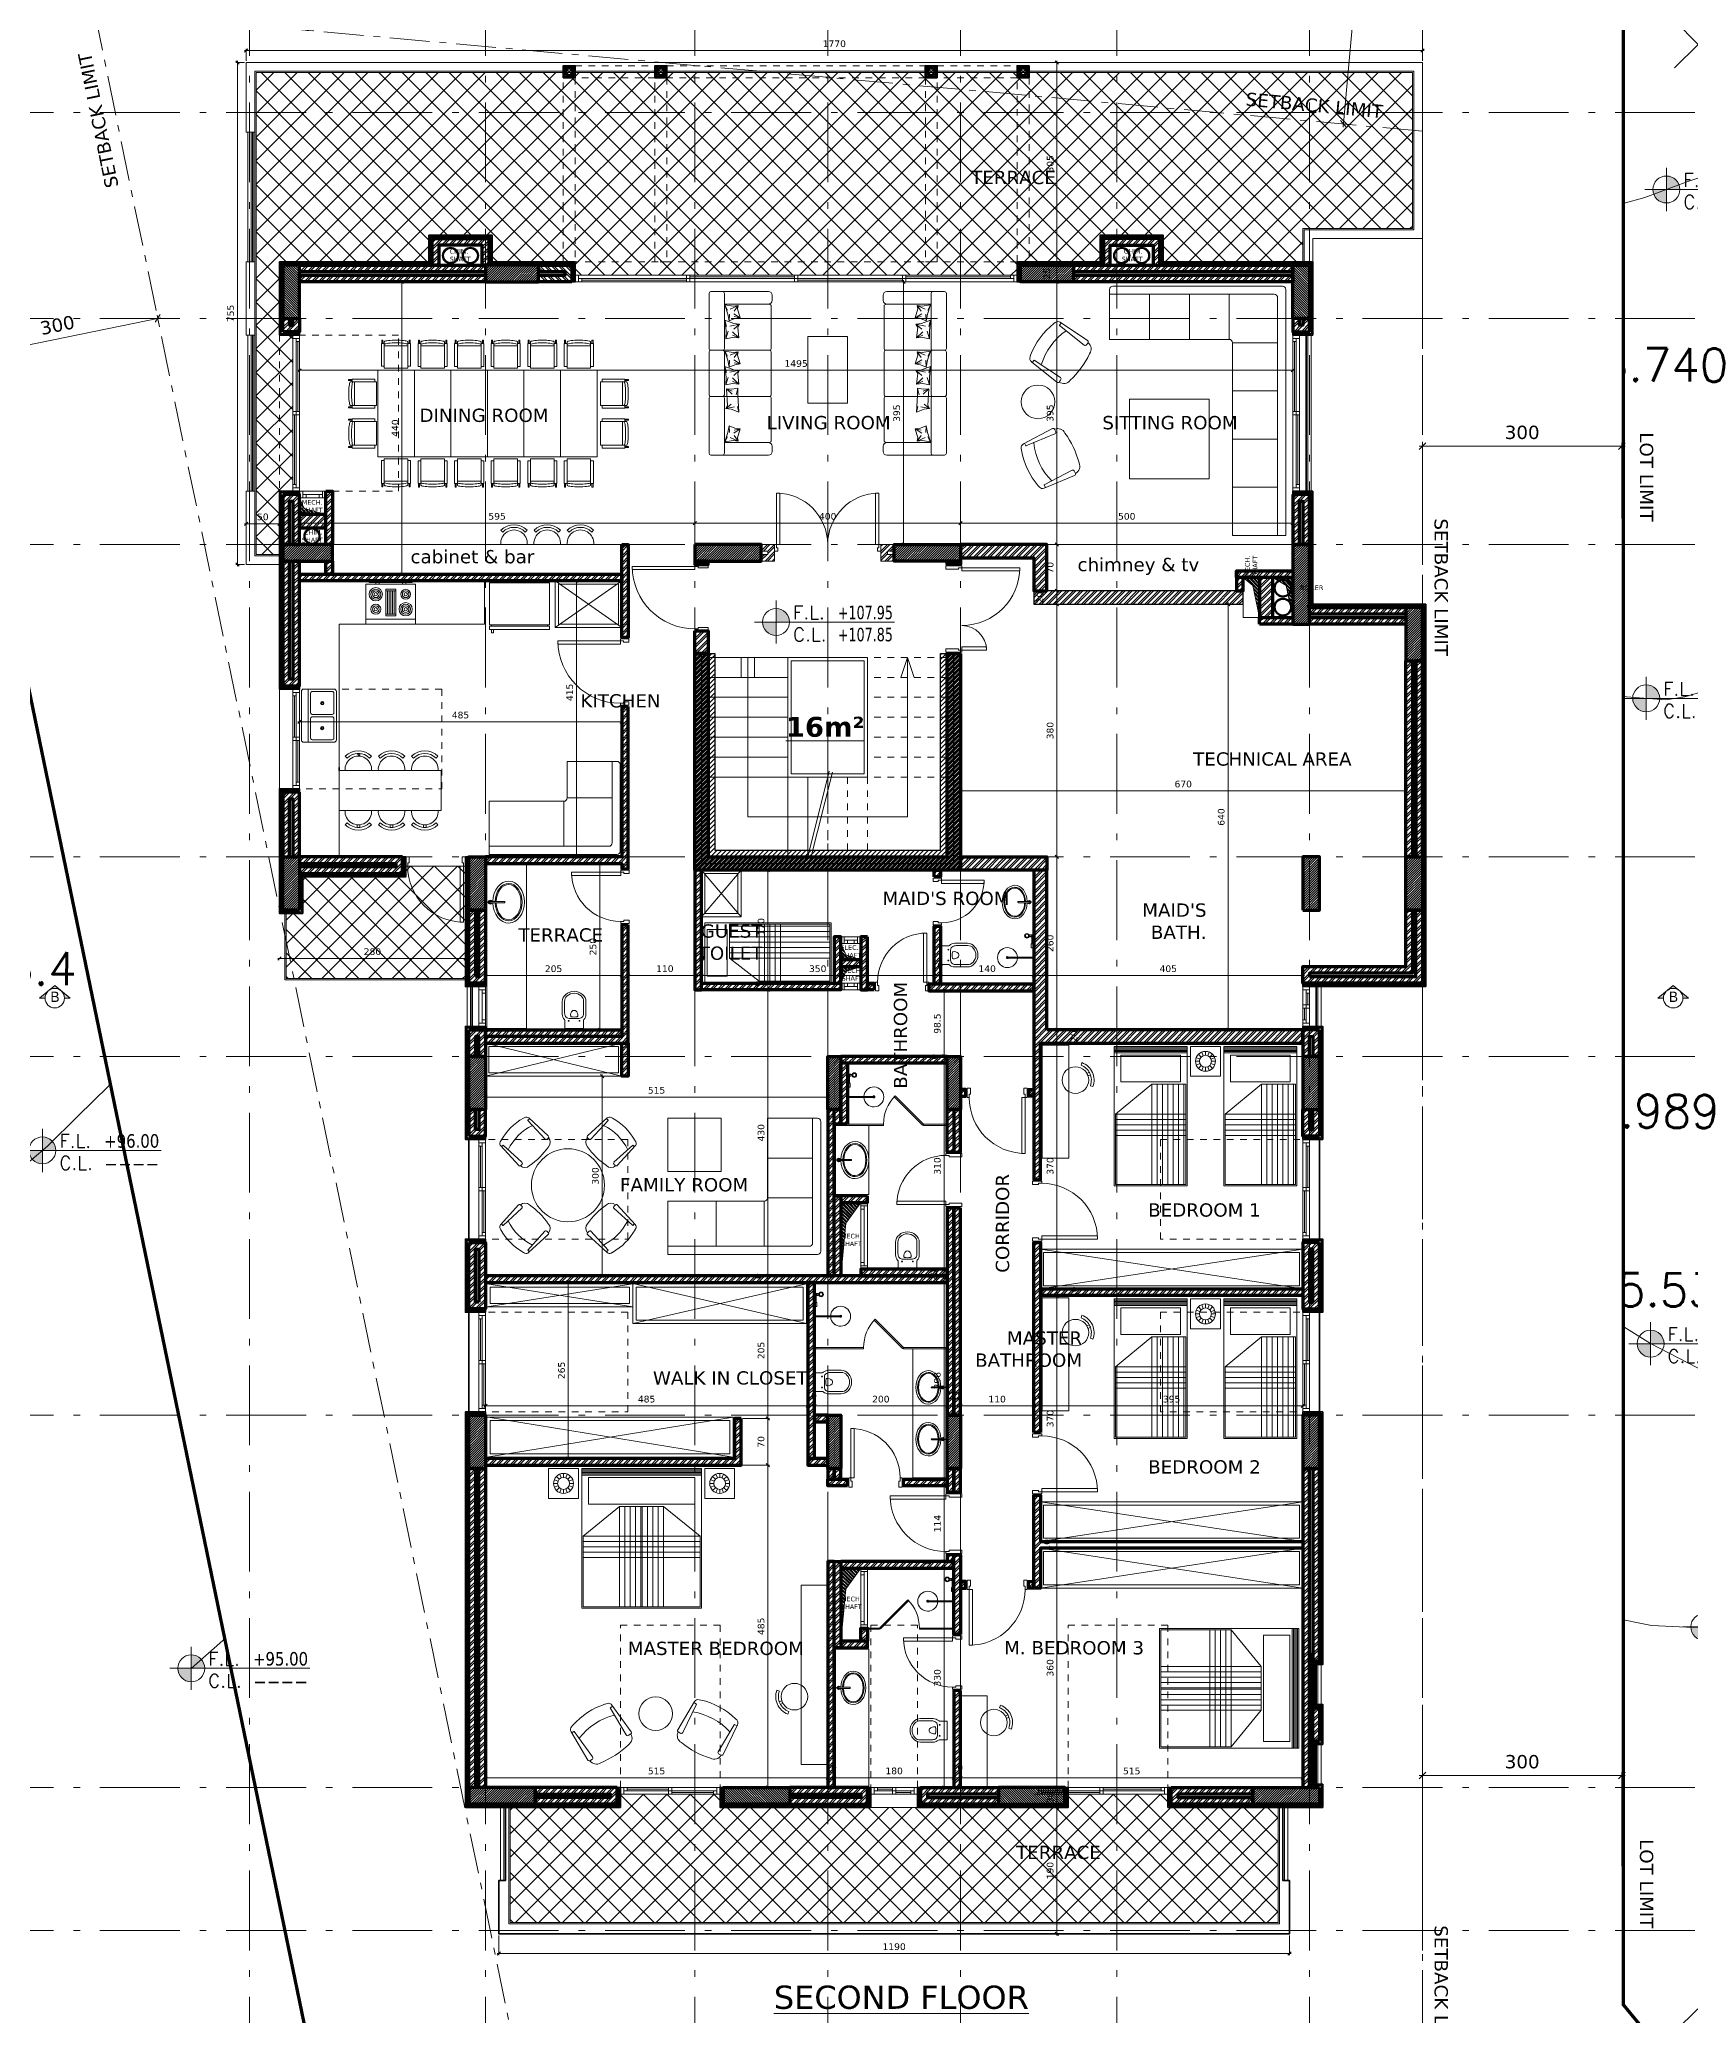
# Model space of a CAD drawing. Header units: inches. Extents: x -48 to 777, y -156 to 510.
# Drawn here: x 582.71 to 607.53, y -124.26 to -94.56 of the extents above; entities that cross this region are included whole.
import ezdxf
from ezdxf.enums import TextEntityAlignment as Align

# ---------------------------------------------------------------- set-up
doc = ezdxf.new("R2010")
doc.units = ezdxf.units.IN
doc.header["$MEASUREMENT"] = 0
doc.set_wipeout_variables(frame=1)
for name, pattern in [('ACAD_ISO06W100', [36, 24, -3, 0, -3, 0, -3, 0, -3]), ('ACAD_ISO10W100', [18, 12, -3, 0, -3]), ('HIDDEN', [0.375, 0.25, -0.125]), ('NUHA', [1.45, 0.75, -0.25, 0.2, -0.25])]:
    doc.linetypes.add(name, pattern=pattern)
doc.layers.get('Defpoints').update_dxf_attribs({"lineweight": 5})
for name, color, linetype, lineweight in [('A-ANNOTATION', 34, 'Continuous', 5), ('A-AXIS ST', 251, 'ACAD_ISO10W100', 5), ('A-DIM', 9, 'Continuous', 5), ('A-DOORS', 38, 'Continuous', 20), ('A-FURN1', 211, 'Continuous', 15), ('A-HIDDEN', 254, 'HIDDEN', 5), ('A-LEVELS', 139, 'Continuous', 20), ('A-LIMIT LOT', 235, 'ACAD_ISO10W100', 20), ('A-LIMIT ROAD', 69, 'Continuous', 20), ('A-NOTES', 151, 'Continuous', 20), ('A-PILLARS', 1, 'Continuous', 60), ('A-PROJECTION2', 5, 'Continuous', 20), ('A-SANITARY', 120, 'Continuous', 5), ('A-SIGNS1', 20, 'Continuous', 15), ('A-SIGNS2', 30, 'Continuous', 15), ('A-STAIRS', 135, 'Continuous', 20), ('A-TEXT', 50, 'Continuous', 15), ('A-WALLS', 7, 'Continuous', 60), ('A-WINDOWS', 4, 'Continuous', 20), ('C-METAL', 190, 'Continuous', 30), ('C-STONE', 42, 'Continuous', 30), ('C-WOOD', 28, 'Continuous', 30), ('D-GLASS', 171, 'Continuous', 20), ('D-METAL', 156, 'Continuous', 20), ('D-STONE', 52, 'Continuous', 20), ('D-WOOD', 32, 'Continuous', 20), ('H-OTHERS', 189, 'Continuous', 5), ('H-PILLARS', 61, 'Continuous', 5), ('H-TILING', 54, 'Continuous', 5), ('H-WALLS', 51, 'Continuous', 5), ('H-WOOD', 26, 'Continuous', 5), ('modificat', 127, 'Continuous', 15)]:
    doc.layers.add(name, color=color, linetype=linetype, lineweight=lineweight)
doc.layers.add('HH-GREY', color=253, linetype='Continuous', lineweight=5, true_color=0x828282)
doc.layers.add('pts pc', color=7, linetype='Continuous')
doc.layers.add('str-walls', color=5, linetype='Continuous')
doc.styles.add('2mm', font='simplex.shx', dxfattribs={"height": 0.5})
doc.styles.add('5mm', font='simplex_.ttf', dxfattribs={"height": 5})
doc.styles.add('ROMAND', font='verdana.ttf')
doc.styles.add('ROMANS', font='romans__.ttf', dxfattribs={"height": 0.14})
doc.styles.add('Stretch', font='GOTHIC.TTF', dxfattribs={"width": 0.75, "height": 0.2})
doc.dimstyles.new('M-1.100', dxfattribs={"dimtxt": 0.2, "dimasz": 0.1, "dimexe": 0.05, "dimexo": 0.05, "dimgap": 0.1, "dimtad": 1, "dimlfac": 100, "dimrnd": 0.5, "dimzin": 9, "dimdsep": 46, "dimtxsty": 'ROMAND', "dimblk": 'OBLIQUE', "dimcen": 1, "dimdle": 0.05, "dimclrd": 256, "dimclre": 256, "dimclrt": 2, "dimadec": 0, "dimazin": 0, "dimtfac": 0.666667, "dimtmove": 2, "dimatfit": 3, "dimfxl": 0.04, "dimtolj": 1, "dimtzin": 5, "dimlwd": -1, "dimlwe": -1, "dimarcsym": 0})
doc.dimstyles.new('M-1.50', dxfattribs={"dimtxt": 0.1, "dimasz": 0.05, "dimexe": 0.025, "dimexo": 0.025, "dimgap": 0.05, "dimtad": 1, "dimlfac": 100, "dimrnd": 0.5, "dimzin": 9, "dimdsep": 46, "dimtxsty": 'ROMAND', "dimblk": 'OBLIQUE', "dimcen": 1, "dimdle": 0.025, "dimclrd": 256, "dimclre": 256, "dimclrt": 2, "dimadec": 0, "dimazin": 0, "dimtfac": 0.666667, "dimtmove": 2, "dimatfit": 3, "dimfxl": 0.04, "dimtolj": 1, "dimtzin": 5, "dimlwd": -1, "dimlwe": -1, "dimarcsym": 0})
pattern_1 = [(45, (149.9044, -425.92311), (-0.053033009, 0.053033009), []), (45, (149.93976, -425.92311), (-0.053033009, 0.053033009), [])]
pattern_2 = [(45, (50.904403, -425.931517), (-0.0176776695, 0.0176776695), [])]
pattern_3 = [(314.999999998, (-392848.443648, 494715.65063), (0.0176776695302, 0.0176776695291), [])]
pattern_4 = [(45, (392.396156, -250.71223), (-0.053033009, 0.053033009), []), (45, (392.43151, -250.71223), (-0.053033009, 0.053033009), [])]
pattern_5 = [(45, (43.86635, -423.314857), (-0.0176776695, 0.0176776695), [])]
pattern_6 = [(45, (392.39616, -250.71223), (-0.1767767, 0.1767767), []), (135, (392.39616, -250.71223), (-0.1767767, -0.1767767), [])]
pattern_7 = [(45, (392.396156, -250.71223), (-0.053033009, 0.053033009), []), (45, (392.43151, -250.71223), (-0.053033009, 0.053033009), [])]
pattern_8 = [(45, (392.496156, -250.71223), (-0.053033009, 0.053033009), []), (45, (392.53151, -250.71223), (-0.053033009, 0.053033009), [])]
pattern_9 = [(45, (61.062654, -426.12311), (-0.053033009, 0.053033009), []), (45, (61.09801, -426.12311), (-0.053033009, 0.053033009), [])]
pattern_10 = [(45, (50.9044, -425.92311), (-0.053033009, 0.053033009), []), (45, (50.93976, -425.92311), (-0.053033009, 0.053033009), [])]
pattern_11 = [(45, (149.15725, -428.22297), (-0.053033009, 0.053033009), []), (45, (149.19261, -428.22297), (-0.053033009, 0.053033009), [])]
pattern_12 = [(45, (95.396156, -250.71223), (-0.053033009, 0.053033009), []), (45, (95.43151, -250.71223), (-0.053033009, 0.053033009), [])]

# ---------------------------------------------------------------- blocks, each defined once
blk = doc.blocks.new('*U63')
for p, q in [((50, 100), (1450, 100)), ((50, 50), (1450, 50)), ((50, 0), (1450, 0)), ((100, 100), (100, 50)), ((100, 75), (725, 75)), ((725, 0), (725, 100)), ((775, 0), (775, 100)), ((775, 25), (1400, 25)), ((1400, 0), (1400, 50))]:
    blk.add_line(p, q)
for points in [[(0, 100), (50, 100), (50, 0), (0, 0)], [(1500, 100), (1450, 100), (1450, 0), (1500, 0)]]:
    blk.add_lwpolyline(points)
blk = doc.blocks.new('*U29')
for p, q in [((50, 100), (2300, 100)), ((50, 50), (2300, 50)), ((50, 0), (2300, 0)), ((100, 100), (100, 50)), ((100, 75), (1150, 75)), ((1150, 0), (1150, 100)), ((1200, 0), (1200, 100)), ((1200, 25), (2250, 25)), ((2250, 0), (2250, 50))]:
    blk.add_line(p, q)
for points in [[(0, 100), (50, 100), (50, 0), (0, 0)], [(2350, 100), (2300, 100), (2300, 0), (2350, 0)]]:
    blk.add_lwpolyline(points)
blk = doc.blocks.new('*U33')
for points in [[(1220, 870), (1220, 0), (1270, 0), (1270, 870)], [(80, 370), (80, 0), (30, 0), (30, 370)], [(30, 0), (0, 0), (0, -240), (50, -240), (50, -50), (30, -50), (30, 0)], [(1270, 0), (1300, 0), (1300, -240), (1250, -240), (1250, -50), (1270, -50), (1270, 0)]]:
    blk.add_lwpolyline(points, close=True)
for centre, radius, start, end in [((1270, 0), 870, 90, 180), ((30, 0), 370, 0, 90)]:
    blk.add_arc(centre, radius, start, end)
blk = doc.blocks.new('*U1018')
for p, q in [((50, 100), (950, 100)), ((50, 50), (950, 50)), ((50, 0), (950, 0)), ((900, 50), (900, 0))]:
    blk.add_line(p, q)
for points in [[(0, 100), (50, 100), (50, 0), (0, 0)], [(100, 50), (100, 0)], [(1000, 100), (950, 100), (950, 0), (1000, 0)]]:
    blk.add_lwpolyline(points)
blk = doc.blocks.new('*U62')
for p, q in [((50, 100), (850, 100)), ((50, 50), (850, 50)), ((50, 0), (850, 0)), ((800, 50), (800, 0))]:
    blk.add_line(p, q)
for points in [[(0, 100), (50, 100), (50, 0), (0, 0)], [(100, 50), (100, 0)], [(900, 100), (850, 100), (850, 0), (900, 0)]]:
    blk.add_lwpolyline(points)
blk = doc.blocks.new('*U1001')
for points in [[(720, 880), (720, -60), (770, -60), (770, 880)], [(-170, -60), (-200, -60), (-200, -260), (-150, -260), (-150, -110), (-170, -110), (-170, -60)], [(770, -60), (800, -60), (800, -260), (750, -260), (750, -110), (770, -110), (770, -60)]]:
    blk.add_lwpolyline(points, close=True)
blk.add_arc((770, -60), 940, 90, 180)
blk = doc.blocks.new('*U998')
for p, q in [((50, 100), (1450, 100)), ((50, 50), (1450, 50)), ((50, 0), (1450, 0)), ((100, 100), (100, 50)), ((100, 75), (725, 75)), ((725, 0), (725, 100)), ((775, 0), (775, 100)), ((775, 25), (1400, 25)), ((1400, 0), (1400, 50))]:
    blk.add_line(p, q)
for points in [[(0, 100), (50, 100), (50, 0), (0, 0)], [(1500, 100), (1450, 100), (1450, 0), (1500, 0)]]:
    blk.add_lwpolyline(points)
blk = doc.blocks.new('GXFHGCGFCD')
at = {"layer": 'A-SIGNS1', "linetype": 'NUHA'}
h = blk.add_hatch(color=256, dxfattribs=at)
h.paths.add_polyline_path([(90.382, 61.33), (90.382, 61.17), (90.542, 61.17, 0.414214)])
h.paths.add_polyline_path([(90.382, 61.17), (90.222, 61.17, 0.414214), (90.382, 61.01)])
at = {"layer": 'A-SIGNS1'}
for p, q in [((90.382, 60.914), (90.382, 61.426)), ((90.126, 61.17), (91.79, 61.17))]:
    blk.add_line(p, q, dxfattribs=at)
blk.add_circle((90.382, 61.17), 0.16, dxfattribs=at)
blk = doc.blocks.new('DGXFHXFGDFD')
at = {"layer": 'A-SIGNS1'}
blk.add_blockref('GXFHGCGFCD', (0, 0), dxfattribs=at)
at = {"layer": 'A-SIGNS2', "linetype": 'NUHA', "style": 'ROMANS'}
for s, p in [('F.L.', (90.583, 61.203)), ('C.L.', (90.583, 60.941))]:
    blk.add_text(s, height=0.16, dxfattribs=at).set_placement(p)
at = {"layer": 'A-SIGNS2', "style": 'ROMANS', "width": 0.910135, "flags": 4}
for tag, p, p2 in [('NIV.FINI', (91.116, 61.203), (91.79, 61.203)), ('NIV.BETON', (91.116, 60.941), (91.79, 60.941))]:
    blk.add_attdef(tag, text='', height=0.16, dxfattribs=at).set_placement(p, p2, align=Align.FIT)
blk = doc.blocks.new('gfhnjmfg')
at = {"layer": 'A-FURN1'}
for p, q in [((607.68, 381.843), (605.58, 381.843)), ((605.58, 380.043), (605.58, 381.843)), ((605.715, 381.743), (606.115, 381.743)), ((605.715, 380.143), (605.715, 381.743)), ((606.115, 381.743), (606.115, 380.143)), ((606.15, 381.273), (606.6, 381.823)), ((607.66, 381.823), (606.6, 381.823)), ((607.66, 380.063), (607.66, 381.823)), ((607.68, 380.043), (607.68, 381.843)), ((606.15, 380.613), (606.15, 381.273)), ((606.6, 380.063), (606.15, 380.613)), ((606.115, 380.143), (605.715, 380.143)), ((607.68, 380.043), (605.58, 380.043)), ((607.66, 380.063), (606.6, 380.063))]:
    blk.add_line(p, q, dxfattribs=at)
at = {"layer": 'HH-GREY'}
for p, q in [((605.6, 380.043), (605.6, 381.843)), ((605.62, 380.043), (605.62, 381.843)), ((605.64, 380.043), (605.64, 381.843)), ((605.66, 380.043), (605.66, 381.843)), ((605.68, 380.043), (605.68, 381.843)), ((606.6, 380.063), (606.6, 381.823)), ((606.68, 380.063), (606.68, 381.823)), ((606.76, 380.063), (606.76, 381.823)), ((606.84, 380.063), (606.84, 381.823)), ((606.92, 380.063), (606.92, 381.823)), ((607.66, 381.273), (606.15, 381.273)), ((607.66, 381.193), (606.15, 381.193)), ((607.66, 381.113), (606.15, 381.113)), ((607.66, 381.033), (606.15, 381.033)), ((607.66, 380.953), (606.15, 380.953)), ((607.66, 380.933), (606.15, 380.933)), ((607.66, 380.853), (606.15, 380.853)), ((607.66, 380.773), (606.15, 380.773)), ((607.66, 380.693), (606.15, 380.693)), ((607.66, 380.613), (606.15, 380.613))]:
    blk.add_line(p, q, dxfattribs=at)
blk = doc.blocks.new('gkjhg')
at = {"layer": 'A-FURN1', "extrusion": (0, 0, -1)}
for p, q in [((566.88, 146.17), (568.98, 146.17)), ((566.88, 146.17), (566.88, 145.07)), ((566.9, 146.15), (566.9, 145.09)), ((566.9, 146.15), (568.41, 146.15)), ((568.41, 146.15), (568.41, 145.64)), ((568.98, 146.17), (568.98, 145.07)), ((568.445, 146.07), (568.845, 146.07)), ((568.445, 145.17), (568.445, 146.07)), ((568.845, 146.07), (568.845, 145.17)), ((568.41, 145.64), (567.96, 145.09)), ((566.88, 145.07), (568.98, 145.07)), ((566.9, 145.09), (567.96, 145.09)), ((568.845, 145.17), (568.445, 145.17))]:
    blk.add_line(p, q, dxfattribs=at)
at = {"layer": 'HH-GREY', "extrusion": (0, 0, -1)}
for p, q in [((566.9, 146.12), (568.41, 146.12)), ((567.64, 146.15), (567.64, 145.09)), ((567.72, 146.15), (567.72, 145.09)), ((567.8, 146.15), (567.8, 145.09)), ((567.88, 146.15), (567.88, 145.09)), ((567.96, 146.15), (567.96, 145.09)), ((568.88, 146.17), (568.88, 145.07)), ((568.9, 146.17), (568.9, 145.07)), ((568.92, 146.17), (568.92, 145.07)), ((568.94, 146.17), (568.94, 145.07)), ((568.96, 146.17), (568.96, 145.07)), ((566.9, 146.04), (568.41, 146.04)), ((566.9, 145.96), (568.41, 145.96)), ((566.9, 145.88), (568.41, 145.88)), ((566.9, 145.8), (568.41, 145.8)), ((566.9, 145.72), (568.41, 145.72)), ((566.9, 145.64), (568.41, 145.64))]:
    blk.add_line(p, q, dxfattribs=at)
blk = doc.blocks.new('bed 90')
at = {"layer": 'A-FURN1', "extrusion": (0, 0, -1)}
for p, q in [((556.928, 316.601), (556.928, 318.501)), ((557.028, 318.466), (557.028, 318.166)), ((557.728, 318.466), (557.028, 318.466)), ((557.728, 318.166), (557.728, 318.466)), ((557.828, 316.601), (557.828, 318.501)), ((557.298, 318.131), (556.948, 317.681)), ((557.028, 318.166), (557.728, 318.166)), ((557.808, 318.131), (557.298, 318.131)), ((557.808, 316.621), (557.808, 318.131)), ((556.948, 316.621), (556.948, 317.681)), ((557.828, 316.601), (556.928, 316.601)), ((557.808, 316.621), (556.948, 316.621))]:
    blk.add_line(p, q, dxfattribs=at)
at = {"layer": 'A-FURN1'}
blk.add_line((557.828, 318.501), (556.928, 318.501), dxfattribs=at)
at = {"layer": 'HH-GREY', "extrusion": (0, 0, -1)}
for p, q in [((557.298, 316.621), (557.298, 318.131)), ((557.378, 316.621), (557.378, 318.131)), ((557.458, 316.621), (557.458, 318.131)), ((557.538, 316.621), (557.538, 318.131)), ((557.618, 316.621), (557.618, 318.131)), ((557.698, 316.621), (557.698, 318.131)), ((557.778, 316.621), (557.778, 318.131)), ((557.808, 317.681), (556.948, 317.681)), ((557.808, 317.601), (556.948, 317.601)), ((557.808, 317.521), (556.948, 317.521)), ((557.808, 317.441), (556.948, 317.441)), ((557.808, 317.361), (556.948, 317.361))]:
    blk.add_line(p, q, dxfattribs=at)
blk = doc.blocks.new('*U2200')
for p, q in [((50, 100), (1450, 100)), ((50, 50), (1450, 50)), ((50, 0), (1450, 0)), ((100, 100), (100, 50)), ((100, 75), (725, 75)), ((725, 0), (725, 100)), ((775, 0), (775, 100)), ((775, 25), (1400, 25)), ((1400, 0), (1400, 50))]:
    blk.add_line(p, q)
for points in [[(0, 100), (50, 100), (50, 0), (0, 0)], [(1500, 100), (1450, 100), (1450, 0), (1500, 0)]]:
    blk.add_lwpolyline(points)
blk = doc.blocks.new('*U24')
for p, q in [((50, 100), (650, 100)), ((50, 50), (650, 50)), ((50, 0), (650, 0)), ((100, 100), (100, 50)), ((100, 75), (325, 75)), ((325, 0), (325, 100)), ((375, 0), (375, 100)), ((375, 25), (600, 25)), ((600, 0), (600, 50))]:
    blk.add_line(p, q)
for points in [[(0, 100), (50, 100), (50, 0), (0, 0)], [(700, 100), (650, 100), (650, 0), (700, 0)]]:
    blk.add_lwpolyline(points)
blk = doc.blocks.new('*U27')
for p, q in [((50, 100), (1950, 100)), ((50, 50), (1950, 50)), ((50, 0), (1950, 0)), ((100, 100), (100, 50)), ((100, 75), (975, 75)), ((975, 0), (975, 100)), ((1025, 0), (1025, 100)), ((1025, 25), (1900, 25)), ((1900, 0), (1900, 50))]:
    blk.add_line(p, q)
for points in [[(0, 100), (50, 100), (50, 0), (0, 0)], [(2000, 100), (1950, 100), (1950, 0), (2000, 0)]]:
    blk.add_lwpolyline(points)
blk = doc.blocks.new('*U999')
for p, q in [((50, 100), (550, 100)), ((50, 50), (550, 50)), ((50, 0), (550, 0)), ((100, 100), (100, 50)), ((100, 75), (275, 75)), ((275, 0), (275, 100)), ((325, 0), (325, 100)), ((325, 25), (500, 25)), ((500, 0), (500, 50))]:
    blk.add_line(p, q)
for points in [[(0, 100), (50, 100), (50, 0), (0, 0)], [(600, 100), (550, 100), (550, 0), (600, 0)]]:
    blk.add_lwpolyline(points)
blk = doc.blocks.new('*U26')
for p, q in [((50, 100), (550, 100)), ((50, 50), (550, 50)), ((50, 0), (550, 0)), ((500, 50), (500, 0))]:
    blk.add_line(p, q)
for points in [[(0, 100), (50, 100), (50, 0), (0, 0)], [(100, 50), (100, 0)], [(600, 100), (550, 100), (550, 0), (600, 0)]]:
    blk.add_lwpolyline(points)
blk = doc.blocks.new('*U35')
for points in [[(130, -160), (100, -160), (100, -20), (150, -20), (150, -110), (130, -110), (130, -160)], [(920, -1000), (920, -160), (970, -160), (970, -1000)], [(970, -160), (1000, -160), (1000, -20), (950, -20), (950, -110), (970, -110), (970, -160)]]:
    blk.add_lwpolyline(points, close=True)
blk.add_arc((970, -160), 840, 180, 270)
blk = doc.blocks.new('_Oblique')
at = {"color": 0, "linetype": 'ByBlock', "lineweight": -2}
blk.add_line((-0.5, -0.5), (0.5, 0.5), dxfattribs=at)
blk = doc.blocks.new('*D2347')
at = {"layer": 'A-DIM', "transparency": 16777216}
for p, q in [((586.298, -108.383), (589.148, -108.383)), ((586.323, -108.408), (586.323, -108.408)), ((589.123, -108.408), (589.123, -108.408))]:
    blk.add_line(p, q, dxfattribs=at)
at = {"layer": 'Defpoints', "color": 0, "transparency": 16777216}
for p in [(586.323, -108.383), (589.123, -108.383), (589.123, -108.383)]:
    blk.add_point(p, dxfattribs=at)
at = {"layer": 'A-DIM', "transparency": 16777216, "xscale": 0.05, "yscale": 0.05, "zscale": 0.05, "rotation": 180}
blk.add_blockref('_Oblique', (586.323, -108.383), dxfattribs=at)
at = {"layer": 'A-DIM', "transparency": 16777216, "xscale": 0.05, "yscale": 0.05, "zscale": 0.05}
blk.add_blockref('_Oblique', (589.123, -108.383), dxfattribs=at)
at = {"layer": 'A-DIM', "color": 2, "transparency": 16777216, "insert": (587.723, -108.281), "char_height": 0.1, "attachment_point": 5, "style": 'ROMAND'}
blk.add_mtext('\\A1;280', dxfattribs=at)
blk = doc.blocks.new('*U1002')
for p, q in [((50, 100), (3350, 100)), ((50, 50), (3350, 50)), ((50, 0), (3350, 0)), ((100, 100), (100, 50)), ((100, 75), (1675, 75)), ((1675, 0), (1675, 100)), ((1725, 0), (1725, 100)), ((1725, 25), (3300, 25)), ((3300, 0), (3300, 50))]:
    blk.add_line(p, q)
for points in [[(0, 100), (50, 100), (50, 0), (0, 0)], [(3400, 100), (3350, 100), (3350, 0), (3400, 0)]]:
    blk.add_lwpolyline(points)
blk = doc.blocks.new('*U1003')
for p, q in [((50, 100), (3350, 100)), ((50, 50), (3350, 50)), ((50, 0), (3350, 0)), ((100, 0), (100, 50)), ((100, 25), (1675, 25)), ((1675, 0), (1675, 100)), ((1725, 0), (1725, 100)), ((1725, 75), (3300, 75)), ((3300, 100), (3300, 50))]:
    blk.add_line(p, q)
for points in [[(0, 100), (50, 100), (50, 0), (0, 0)], [(3400, 100), (3350, 100), (3350, 0), (3400, 0)]]:
    blk.add_lwpolyline(points)
blk = doc.blocks.new('*U1004')
for points in [[(80, 670), (80, -100), (30, -100), (30, 670)], [(1520, 670), (1520, -100), (1570, -100), (1570, 670)], [(30, -100), (0, -100), (0, -200), (50, -200), (50, -150), (30, -150), (30, -100)], [(1570, -100), (1600, -100), (1600, -200), (1550, -200), (1550, -150), (1570, -150), (1570, -100)]]:
    blk.add_lwpolyline(points, close=True)
for centre, start, end in [((30, -100), 0, 90), ((1570, -100), 90, 180)]:
    blk.add_arc(centre, 770, start, end)
blk = doc.blocks.new('thnyfujgfdfd')
for p, q in [((620.687, 375.694), (620.687, 375.754)), ((620.687, 375.754), (620.705, 375.754)), ((620.705, 375.694), (620.705, 375.754)), ((620.728, 375.723), (620.731, 375.728)), ((620.728, 375.723), (620.728, 375.272)), ((620.731, 375.728), (620.741, 375.733)), ((620.741, 375.733), (620.755, 375.737)), ((620.755, 375.737), (620.776, 375.741)), ((620.776, 375.741), (620.801, 375.745)), ((620.801, 375.745), (620.83, 375.748)), ((620.83, 375.748), (620.862, 375.75)), ((620.862, 375.75), (620.896, 375.751)), ((620.896, 375.751), (620.931, 375.752)), ((620.931, 375.752), (620.966, 375.751)), ((620.966, 375.751), (621.001, 375.75)), ((621.001, 375.75), (621.033, 375.748)), ((621.033, 375.748), (621.062, 375.745)), ((621.062, 375.745), (621.087, 375.741)), ((621.087, 375.741), (621.107, 375.737)), ((621.107, 375.737), (621.122, 375.733)), ((621.122, 375.733), (621.131, 375.728)), ((621.131, 375.728), (621.134, 375.723)), ((621.134, 375.723), (621.134, 375.272)), ((621.158, 375.694), (621.158, 375.754)), ((621.158, 375.754), (621.175, 375.754)), ((621.175, 375.694), (621.175, 375.754)), ((620.681, 375.694), (620.681, 375.302)), ((620.728, 375.694), (620.681, 375.694)), ((620.728, 375.677), (620.731, 375.682)), ((621.134, 375.653), (620.728, 375.653)), ((620.731, 375.682), (620.741, 375.686)), ((620.741, 375.686), (620.755, 375.691)), ((620.755, 375.691), (620.776, 375.695)), ((620.776, 375.695), (620.801, 375.699)), ((620.801, 375.699), (620.83, 375.701)), ((620.83, 375.701), (620.862, 375.704)), ((620.862, 375.704), (620.896, 375.705)), ((620.896, 375.705), (620.931, 375.705)), ((620.931, 375.705), (620.966, 375.705)), ((620.966, 375.705), (621.001, 375.704)), ((621.001, 375.704), (621.033, 375.701)), ((621.033, 375.701), (621.062, 375.699)), ((621.062, 375.699), (621.087, 375.695)), ((621.087, 375.695), (621.107, 375.691)), ((621.107, 375.691), (621.122, 375.686)), ((621.122, 375.686), (621.131, 375.682)), ((621.131, 375.682), (621.134, 375.677)), ((621.181, 375.694), (621.134, 375.694)), ((621.181, 375.694), (621.181, 375.302)), ((620.728, 375.302), (620.681, 375.302)), ((621.134, 375.272), (620.728, 375.272)), ((621.181, 375.302), (621.134, 375.302))]:
    blk.add_line(p, q)
blk = doc.blocks.new('utyhgfdfrde')
at = {"layer": 'A-FURN1'}
for p, q in [((195.553, 149.771), (195.553, 151.071)), ((196.103, 149.77), (196.103, 151.07)), ((196.653, 149.77), (196.653, 151.07)), ((197.203, 149.77), (197.203, 151.07)), ((197.753, 149.77), (197.753, 151.07))]:
    blk.add_line(p, q, dxfattribs=at)
blk.add_lwpolyline([(198.303, 151.07), (195.003, 151.07), (195.003, 149.77), (198.303, 149.77)], close=True, dxfattribs=at)
at = {"layer": 'A-FURN1', "extrusion": (0, 0, -1)}
for p, xscale, yscale, zscale, rotation in [((-738.593, -177.259), 0.875000000495533, 0.875000000495533, 0.875000000495533, 7.093145828412676e-10), ((-739.143, -177.26), 0.875000000495533, 0.875000000495533, 0.875000000495533, 7.093145828412676e-10), ((346.936, -177.26), -0.875000000495533, 0.875000000495533, 0.875000000495533, 7.09272640619929e-10), ((-740.243, -177.26), 0.875000000495533, 0.875000000495533, 0.875000000495533, 7.093145828412676e-10), ((-523.349, 694.034), 0.8750000004955332, 0.8750000004955332, 0.8750000004955332, 270.0000000007093), ((130.01, 694.034), -0.8750000004955332, 0.8750000004955332, 0.8750000004955332, 90.00000000070935), ((-523.349, -393.195), -0.8750000004955332, 0.8750000004955332, 0.8750000004955332, 269.9999999992907), ((130.01, -393.195), 0.8750000004955332, 0.8750000004955332, 0.8750000004955332, 89.99999999929065), ((-738.593, 478.1), -0.875000000495533, 0.875000000495533, 0.875000000495533, 180), ((-739.143, 478.099), -0.875000000495533, 0.875000000495533, 0.875000000495533, 180), ((346.936, 478.099), 0.875000000495533, 0.875000000495533, 0.875000000495533, 180), ((-740.243, 478.099), -0.875000000495533, 0.875000000495533, 0.875000000495533, 180), ((345.836, 478.099), 0.875000000495533, 0.875000000495533, 0.875000000495533, 180), ((-741.343, 478.099), -0.875000000495533, 0.875000000495533, 0.875000000495533, 180)]:
    blk.add_blockref('thnyfujgfdfd', p, dxfattribs=dict(at, xscale=xscale, yscale=yscale, zscale=zscale, rotation=rotation))
at = {"layer": 'A-FURN1', "extrusion": (0, 0, -1), "yscale": 0.875000000495533, "zscale": 0.875000000495533}
for p, xscale in [((345.836, -177.26), -0.875000000495533), ((-741.343, -177.26), 0.875000000495533)]:
    blk.add_blockref('thnyfujgfdfd', p, dxfattribs=dict(at, xscale=xscale))
blk = doc.blocks.new('dgfhujyfgff')
for p, q in [((631.162, 373.894), (631.162, 373.806)), ((632.157, 373.954), (631.222, 373.954)), ((631.961, 373.004), (631.961, 373.924)), ((631.991, 373.954), (632.187, 373.954)), ((632.187, 373.954), (632.187, 373.954)), ((632.217, 373.006), (632.217, 373.927)), ((632.217, 373.924), (632.217, 373.004)), ((632.217, 373.924), (632.217, 373.004)), ((631.177, 373.004), (631.177, 373.726)), ((631.222, 373.746), (631.961, 373.746)), ((631.695, 373.517), (631.743, 373.666)), ((631.695, 373.517), (631.805, 373.585)), ((631.695, 373.517), (631.796, 373.537)), ((631.728, 373.721), (631.797, 373.628)), ((631.728, 373.721), (631.863, 373.661)), ((631.728, 373.721), (631.814, 373.711)), ((631.743, 373.666), (631.728, 373.721)), ((631.814, 373.711), (631.952, 373.731)), ((631.88, 373.463), (631.873, 373.579)), ((631.904, 373.579), (631.88, 373.463)), ((631.952, 373.731), (631.904, 373.579)), ((631.952, 373.731), (631.909, 373.646)), ((631.785, 373.502), (631.695, 373.517)), ((631.709, 373.412), (631.804, 373.421)), ((631.709, 373.412), (631.805, 373.326)), ((631.709, 373.412), (631.869, 373.378)), ((631.738, 373.356), (631.709, 373.412)), ((631.72, 373.182), (631.738, 373.356)), ((631.72, 373.182), (631.825, 373.282)), ((631.72, 373.182), (631.825, 373.228)), ((631.88, 373.463), (631.785, 373.502)), ((631.804, 373.421), (631.95, 373.475)), ((631.934, 373.167), (631.899, 373.292)), ((631.95, 373.475), (631.923, 373.373)), ((631.95, 373.475), (631.933, 373.298)), ((631.933, 373.298), (631.934, 373.167)), ((631.177, 372.231), (631.177, 372.944)), ((631.207, 372.974), (631.991, 372.974)), ((631.695, 372.744), (631.743, 372.894)), ((631.822, 373.187), (631.72, 373.182)), ((631.728, 372.949), (631.797, 372.855)), ((631.728, 372.949), (631.863, 372.889)), ((631.728, 372.949), (631.814, 372.938)), ((631.743, 372.894), (631.728, 372.949)), ((631.814, 372.938), (631.952, 372.959)), ((631.934, 373.167), (631.822, 373.187)), ((631.952, 372.959), (631.904, 372.806)), ((631.952, 372.959), (631.909, 372.873)), ((631.961, 372.231), (631.961, 372.944)), ((632.187, 372.974), (631.991, 372.974)), ((632.187, 372.974), (631.991, 372.974)), ((632.217, 372.944), (632.217, 372.231)), ((632.217, 372.944), (632.217, 372.231)), ((631.695, 372.744), (631.805, 372.813)), ((631.695, 372.744), (631.796, 372.765)), ((631.785, 372.729), (631.695, 372.744)), ((631.709, 372.639), (631.804, 372.648)), ((631.709, 372.639), (631.805, 372.554)), ((631.709, 372.639), (631.869, 372.606)), ((631.738, 372.583), (631.709, 372.639)), ((631.72, 372.409), (631.738, 372.583)), ((631.88, 372.691), (631.785, 372.729)), ((631.804, 372.648), (631.95, 372.702)), ((631.88, 372.691), (631.873, 372.807)), ((631.904, 372.806), (631.88, 372.691)), ((631.95, 372.702), (631.923, 372.6)), ((631.95, 372.702), (631.933, 372.525)), ((631.718, 371.941), (631.733, 372.225)), ((631.72, 372.409), (631.825, 372.51)), ((631.72, 372.409), (631.825, 372.456)), ((631.822, 372.415), (631.72, 372.409)), ((631.733, 372.342), (631.764, 372.23)), ((631.733, 372.342), (631.833, 372.324)), ((631.733, 372.225), (631.733, 372.342)), ((631.934, 372.394), (631.822, 372.415)), ((631.925, 372.329), (631.831, 372.288)), ((631.925, 372.329), (631.831, 372.239)), ((631.833, 372.324), (631.925, 372.329)), ((631.934, 372.394), (631.899, 372.519)), ((631.925, 372.329), (631.909, 372.049)), ((631.933, 372.525), (631.934, 372.394)), ((631.177, 372.171), (631.177, 371.449)), ((632.187, 372.201), (631.207, 372.201)), ((632.187, 372.201), (631.207, 372.201)), ((631.718, 371.941), (631.742, 372.034)), ((631.849, 371.99), (631.718, 371.941)), ((631.935, 371.998), (631.791, 372.028)), ((631.935, 371.998), (631.849, 372.075)), ((631.935, 371.998), (631.849, 371.99)), ((631.909, 372.049), (631.935, 371.998)), ((631.961, 372.171), (631.961, 371.251)), ((632.187, 372.201), (631.991, 372.201)), ((632.187, 372.201), (631.991, 372.201)), ((632.217, 371.251), (632.217, 372.171)), ((632.217, 371.251), (632.217, 372.171)), ((631.785, 371.673), (631.695, 371.659)), ((631.695, 371.659), (631.796, 371.638)), ((631.695, 371.659), (631.805, 371.59)), ((631.695, 371.659), (631.743, 371.509)), ((631.728, 371.454), (631.797, 371.548)), ((631.88, 371.712), (631.785, 371.673)), ((631.88, 371.712), (631.873, 371.596)), ((631.904, 371.597), (631.88, 371.712)), ((631.952, 371.444), (631.904, 371.597)), ((631.162, 371.281), (631.162, 371.369)), ((631.222, 371.429), (631.961, 371.429)), ((632.157, 371.221), (631.222, 371.221)), ((631.728, 371.454), (631.863, 371.514)), ((631.743, 371.509), (631.728, 371.454)), ((631.728, 371.454), (631.814, 371.464)), ((631.814, 371.464), (631.952, 371.444)), ((631.952, 371.444), (631.909, 371.529)), ((631.991, 371.221), (632.187, 371.221)), ((632.187, 371.221), (632.187, 371.221)), ((632.217, 371.466), (632.217, 371.281))]:
    blk.add_line(p, q)
for centre, major_axis, start_param, end_param in [((631.222, 373.894), (0.0424, 0.0424), 0.785398, 2.356194), ((631.991, 373.924), (-0.0212, 0.0212), -0.785398, 0.785398), ((632.187, 373.924), (0.0212, 0.0212), 5.497787, 7.068583), ((632.187, 373.924), (0.0212, 0.0212), 5.497787, 7.068583), ((631.222, 373.806), (-0.0424, 0.0424), 0.785398, 2.356194), ((631.222, 373.686), (0.0424, 0.0424), 0.785398, 1.628791), ((631.207, 372.231), (-0.0212, 0.0212), 0.785398, 2.356194), ((631.991, 372.231), (-0.0212, 0.0212), 0.785398, 2.356194), ((632.187, 372.231), (0.0212, 0.0212), 3.926991, 5.497787), ((632.187, 372.231), (0.0212, 0.0212), 3.926991, 5.497787), ((631.207, 372.171), (-0.0212, 0.0212), -0.785398, 0.785398), ((631.991, 372.171), (-0.0212, 0.0212), -0.785398, 0.785398), ((632.187, 372.171), (0.0212, 0.0212), 5.497787, 7.068583), ((632.187, 372.171), (0.0212, 0.0212), 5.497787, 7.068583), ((631.222, 371.369), (0.0424, 0.0424), 0.785398, 2.356194), ((631.222, 371.281), (-0.0424, 0.0424), 0.785398, 2.356194), ((631.222, 371.489), (-0.0424, 0.0424), 1.512802, 2.356194), ((631.991, 371.251), (-0.0212, 0.0212), 0.785398, 2.356194), ((632.187, 371.251), (0.0212, 0.0212), 3.926991, 5.497787), ((632.187, 371.251), (0.0212, 0.0212), 3.926991, 5.497787)]:
    blk.add_ellipse(centre, major_axis=major_axis, ratio=1, start_param=start_param, end_param=end_param)
at = {"extrusion": (0, 0, -1)}
for centre, major_axis, start_param, end_param in [((631.207, 373.004), (-0.0212, -0.0212), 5.497787, 7.068583), ((631.207, 372.944), (-0.0212, -0.0212), 0.785398, 2.356194), ((631.991, 373.004), (-0.0212, -0.0212), 5.497787, 7.068583), ((631.991, 372.944), (-0.0212, -0.0212), 0.785398, 2.356194), ((632.187, 373.004), (-0.0212, 0.0212), 2.356194, 3.926991), ((632.187, 373.004), (-0.0212, 0.0212), 2.356194, 3.926991), ((632.187, 372.944), (-0.0212, 0.0212), 0.785398, 2.356194), ((632.187, 372.944), (-0.0212, 0.0212), 0.785398, 2.356194)]:
    blk.add_ellipse(centre, major_axis=major_axis, ratio=1, start_param=start_param, end_param=end_param, dxfattribs=at)
blk = doc.blocks.new('living 2')
at = {"layer": 'A-FURN1'}
for p, q in [((540.417, 329.166), (540.417, 329.844)), ((541.142, 329.166), (541.142, 329.844)), ((541.867, 329.166), (541.867, 329.844))]:
    blk.add_line(p, q, dxfattribs=at)
at = {"layer": 'A-FURN1', "extrusion": (0, 0, -1)}
for points in [[(-539.692, 329.966), (-543.392, 329.966, 0.414214), (-543.442, 329.916), (-543.442, 327.366, 0.414214), (-543.392, 327.316), (-543.32, 327.316), (-543.32, 329.794, -0.414214), (-543.27, 329.844), (-539.692, 329.844), (-539.692, 329.844), (-539.692, 329.844)], [(-542.592, 329.844), (-543.27, 329.844, 0.414214), (-543.32, 329.794), (-543.32, 329.116), (-542.642, 329.116, -0.414214), (-542.592, 329.166)]]:
    blk.add_lwpolyline(points, format="xyb", close=True, dxfattribs=at)
for points in [[(-539.692, 329.844), (-542.592, 329.844), (-542.592, 329.166), (-539.692, 329.166)], [(-543.32, 329.116), (-543.32, 328.516), (-542.642, 328.516), (-542.642, 329.116)], [(-543.32, 328.516), (-543.32, 327.916), (-542.642, 327.916), (-542.642, 328.516)], [(-543.32, 327.916), (-543.32, 327.316), (-542.642, 327.316), (-542.642, 327.916)], [(-543.32, 327.916), (-543.32, 327.916), (-542.642, 327.916), (-542.642, 327.916)]]:
    blk.add_lwpolyline(points, close=True, dxfattribs=at)
at = {"layer": 'A-FURN1'}
blk.add_lwpolyline([(540.542, 327.616), (541.742, 327.616), (541.742, 328.816), (540.542, 328.816)], close=True, dxfattribs=at)
blk = doc.blocks.new('dgfhfjftdr')
for p, q in [((625.84, 371.669), (625.84, 371.641)), ((626.394, 371.629), (625.867, 371.607)), ((626.417, 371.677), (625.868, 371.703)), ((626.396, 371.631), (626.396, 371.678)), ((626.49, 371.598), (626.482, 371.627)), ((625.839, 370.872), (625.839, 370.9)), ((626.392, 370.909), (625.866, 370.934)), ((626.394, 370.908), (626.394, 370.858)), ((626.489, 370.941), (626.48, 370.912)), ((626.415, 370.861), (625.866, 370.838))]:
    blk.add_line(p, q)
at = {"extrusion": (0, 0, -1)}
for centre, major_axis, start_param, end_param in [((627.17, 371.267), (1.051, 1.051), 3.74268, 4.116199), ((625.841, 371.547), (0.0926, 0.0926), 3.923254, 5.487744), ((625.867, 371.676), (0.0192, 0.0192), 3.676099, 5.532161), ((625.867, 371.635), (0.0192, 0.0192), 2.326718, 4.18278), ((625.245, 371.272), (0.754, 0.754), 0.449496, 1.125822), ((626.394, 371.631), (0.00125, 0.00125), 0.787847, 2.314305), ((626.414, 371.607), (0.0501, 0.0501), -0.738611, 0.501265), ((625.307, 371.272), (0.868, 0.868), 0.516881, 1.058813), ((625.84, 370.994), (0.0926, 0.0926), 2.371136, 3.935625), ((625.865, 370.907), (0.0192, 0.0192), 3.676099, 5.532161), ((626.392, 370.908), (0.00125, 0.00125), -0.738611, 0.787847), ((626.412, 370.932), (0.0501, 0.0501), 1.074429, 2.314305), ((625.865, 370.865), (0.0192, 0.0192), 2.326718, 4.18278)]:
    blk.add_ellipse(centre, major_axis=major_axis, ratio=1, start_param=start_param, end_param=end_param, dxfattribs=at)
blk = doc.blocks.new('*U1006')
for points in [[(720, 880), (720, -60), (770, -60), (770, 880)], [(-170, -60), (-200, -60), (-200, -190), (-150, -190), (-150, -110), (-170, -110), (-170, -60)], [(770, -60), (800, -60), (800, -190), (750, -190), (750, -110), (770, -110), (770, -60)]]:
    blk.add_lwpolyline(points, close=True)
blk.add_arc((770, -60), 940, 90, 180)
blk = doc.blocks.new('xcjvhcghfngf')
at = {"layer": 'A-FURN1'}
blk.add_line((538.473, 319.905), (538.473, 319.105), dxfattribs=at)
at = {"layer": 'A-FURN1', "extrusion": (0, 0, -1)}
blk.add_lwpolyline([(-538.473, 319.105), (-540.398, 319.105, -0.414214), (-540.448, 319.155), (-540.448, 320.455, -0.414214), (-540.398, 320.505), (-540.326, 320.505), (-540.326, 319.278, 0.414214), (-540.276, 319.228), (-538.473, 319.228)], format="xyb", dxfattribs=at)
blk.add_lwpolyline([(-540.326, 319.955), (-540.326, 320.505), (-539.648, 320.505), (-539.648, 319.955)], close=True, dxfattribs=at)
blk.add_lwpolyline([(-538.473, 319.228), (-539.598, 319.228), (-539.598, 319.905), (-538.473, 319.905)], dxfattribs=at)
blk.add_lwpolyline([(-539.598, 319.228), (-540.276, 319.228, -0.414214), (-540.326, 319.278), (-540.326, 319.955), (-539.648, 319.955, 0.414214), (-539.598, 319.905)], format="xyb", close=True, dxfattribs=at)
blk = doc.blocks.new('dgfbd')
for p, q in [((329.904, -20.202), (329.904, -19.452)), ((329.954, -19.902), (329.954, -19.752)), ((329.954, -19.752), (330.354, -19.752)), ((329.979, -19.902), (329.979, -19.752)), ((330.329, -19.777), (329.979, -19.777)), ((329.979, -19.802), (330.329, -19.802)), ((330.329, -19.827), (329.979, -19.827)), ((329.979, -19.852), (330.329, -19.852)), ((330.329, -19.877), (329.979, -19.877)), ((330.329, -19.752), (330.329, -19.902)), ((330.354, -19.752), (330.354, -19.902)), ((330.354, -19.902), (329.954, -19.902))]:
    blk.add_line(p, q)
for points in [[(330.429, -19.452), (329.829, -19.452), (329.829, -20.202), (330.429, -20.202)], [(330.454, -19.502), (330.479, -19.502), (330.479, -20.152), (330.454, -20.152)], [(330.429, -19.652), (330.454, -19.652), (330.454, -19.602), (330.429, -19.602)], [(330.429, -20.002), (330.454, -20.002), (330.454, -20.052), (330.429, -20.052)]]:
    blk.add_lwpolyline(points, close=True)
for centre, radius in [((330.054, -19.602), 0.075), ((330.054, -19.602), 0.05), ((330.054, -19.602), 0.025), ((330.279, -19.602), 0.1), ((330.279, -19.602), 0.075), ((330.279, -19.602), 0.05), ((330.279, -19.602), 0.025), ((330.054, -20.052), 0.1), ((330.054, -20.052), 0.075), ((330.054, -20.052), 0.05), ((330.054, -20.052), 0.025), ((330.279, -20.052), 0.075), ((330.279, -20.052), 0.05), ((330.279, -20.052), 0.025)]:
    blk.add_circle(centre, radius)
blk = doc.blocks.new('gchxfd')
blk.add_line((330.526, -18.61), (330.526, -17.81))
for points in [[(330.463, -18.61, -0.414214), (330.426, -18.573), (330.426, -17.848, -0.414214), (330.463, -17.81), (330.913, -17.81, -0.414214), (330.951, -17.848), (330.951, -18.573, -0.414214), (330.913, -18.61)], [(330.588, -18.192, -0.414214), (330.563, -18.167), (330.563, -17.873, -0.414214), (330.588, -17.848), (330.888, -17.848, -0.414214), (330.913, -17.873), (330.913, -18.167, -0.414214), (330.888, -18.192)], [(330.713, -18.023, -1), (330.763, -18.023, -1)], [(330.726, -18.023, -1), (330.751, -18.023, -1)], [(330.588, -18.573, -0.414214), (330.563, -18.548), (330.563, -18.254, -0.414214), (330.588, -18.229), (330.888, -18.229, -0.414214), (330.913, -18.254), (330.913, -18.548, -0.414214), (330.888, -18.573)], [(330.713, -18.398, -1), (330.763, -18.398, -1)], [(330.726, -18.398, -1), (330.751, -18.398, -1)]]:
    blk.add_lwpolyline(points, format="xyb", close=True)
blk = doc.blocks.new('DZGXFDHYN')
for points in [[(28.378, 30.548), (29.278, 30.548), (29.278, 31.178), (28.378, 31.178)], [(28.378, 30.478), (29.278, 30.478), (29.278, 30.528), (28.378, 30.528)], [(28.408, 30.528), (29.248, 30.528), (29.248, 30.548), (28.408, 30.548)], [(28.438, 30.478), (28.408, 30.478), (28.408, 30.428), (28.438, 30.428)]]:
    blk.add_lwpolyline(points, close=True)
blk = doc.blocks.new('*U1007')
for points in [[(720, 680), (720, -60), (770, -60), (770, 680)], [(30, -60), (0, -60), (0, -190), (50, -190), (50, -110), (30, -110), (30, -60)], [(770, -60), (800, -60), (800, -190), (750, -190), (750, -110), (770, -110), (770, -60)]]:
    blk.add_lwpolyline(points, close=True)
blk.add_arc((770, -60), 740, 90, 180)
blk = doc.blocks.new('fghjgcfd')
for points in [[(114.593, -90.621, 0.697476), (114.587, -90.654), (114.587, -90.663, -0.791584), (114.593, -90.612)], [(114.605, -90.824, -0.509087), (114.593, -90.833, -0.325305), (114.587, -90.824), (114.587, -90.638, -1), (114.605, -90.638)], [(114.605, -90.663), (114.605, -90.654, 0.697476), (114.599, -90.621), (114.599, -90.612, -0.791584)]]:
    blk.add_lwpolyline(points, format="xyb", close=True)
blk.add_lwpolyline([(114.599, -90.604), (114.593, -90.604), (114.593, -90.622), (114.599, -90.622)], close=True)
at = {"extrusion": (0, 0, -1)}
for major_axis, ratio, start_param, end_param in [((-0.28, 0), 0.75, 7.88683, 14.104318), ((-0.25, 0), 0.72, 7.890774, 14.100375), ((-0.235, 0), 0.702128, 7.893123, 14.098025)]:
    blk.add_ellipse((114.596, -90.883), major_axis=major_axis, ratio=ratio, start_param=start_param, end_param=end_param, dxfattribs=at)
blk = doc.blocks.new('A$C114C6178')
for points in [[(178, -212, 0.16864), (147, -133, -0.198912), (140, -115), (140, 0), (-140, 0), (-140, -115, -0.198912), (-147, -133, 0.16864), (-178, -212), (-178, -405, 0.225866), (-126, -511, 0.390178), (126, -511, 0.225866), (178, -405)], [(143, -232, 0.110329), (130, -181, 0.254034), (77, -150), (-77, -150, 0.254034), (-130, -181, 0.110329), (-143, -232), (-143, -405, 0.247706), (-106, -489, 0.390724), (106, -488, 0.246571), (143, -405)], [(55, -186, 0.338204), (47, -176, 0.109547), (-47, -176, 0.38369), (-52, -186, 0.252795), (-25, -266, 0.060555), (-21, -269, 0.083015), (0, -272, 0.083015), (21, -269, 0.060555), (25, -266, 0.250335)]]:
    blk.add_lwpolyline(points, format="xyb", close=True)
for centre in [(-82, -115), (82, -115)]:
    blk.add_circle(centre, 5.91)
blk = doc.blocks.new('*U1008')
for points in [[(720, 680), (720, -60), (770, -60), (770, 680)], [(30, -60), (0, -60), (0, -190), (50, -190), (50, -110), (30, -110), (30, -60)], [(770, -60), (800, -60), (800, -190), (750, -190), (750, -110), (770, -110), (770, -60)]]:
    blk.add_lwpolyline(points, close=True)
blk.add_arc((770, -60), 740, 90, 180)
blk = doc.blocks.new('*U1009')
for points in [[(720, 680), (720, -60), (770, -60), (770, 680)], [(30, -60), (0, -60), (0, -300), (50, -300), (50, -110), (30, -110), (30, -60)], [(770, -60), (800, -60), (800, -300), (750, -300), (750, -110), (770, -110), (770, -60)]]:
    blk.add_lwpolyline(points, close=True)
blk.add_arc((770, -60), 740, 90, 180)
blk = doc.blocks.new('*U1010')
for points in [[(80, 780), (80, -60), (30, -60), (30, 780)], [(30, -60), (0, -60), (0, -300), (50, -300), (50, -110), (30, -110), (30, -60)], [(870, -60), (900, -60), (900, -300), (850, -300), (850, -110), (870, -110), (870, -60)]]:
    blk.add_lwpolyline(points, close=True)
blk.add_arc((30, -60), 840, 0, 90)
blk = doc.blocks.new('*U1011')
for points in [[(30, -200), (0, -200), (0, -60), (50, -60), (50, -150), (30, -150), (30, -200)], [(820, -1040), (820, -200), (870, -200), (870, -1040)], [(870, -200), (900, -200), (900, -60), (850, -60), (850, -150), (870, -150), (870, -200)]]:
    blk.add_lwpolyline(points, close=True)
blk.add_arc((870, -200), 840, 180, 270)
blk = doc.blocks.new('*U1012')
for points in [[(130, -200), (100, -200), (100, -60), (150, -60), (150, -150), (130, -150), (130, -200)], [(820, -940), (820, -200), (870, -200), (870, -940)], [(870, -200), (900, -200), (900, -60), (850, -60), (850, -150), (870, -150), (870, -200)]]:
    blk.add_lwpolyline(points, close=True)
blk.add_arc((870, -200), 740, 180, 270)
blk = doc.blocks.new('*U1013')
for points in [[(80, 580), (80, -60), (30, -60), (30, 580)], [(30, -60), (0, -60), (0, -190), (50, -190), (50, -110), (30, -110), (30, -60)], [(670, -60), (700, -60), (700, -190), (650, -190), (650, -110), (670, -110), (670, -60)]]:
    blk.add_lwpolyline(points, close=True)
blk.add_arc((30, -60), 640, 0, 90)
blk = doc.blocks.new('A$C4CB417C4')
at = {"ltscale": 0.1}
blk.add_lwpolyline([(0, 40), (15, 40), (15, -40), (0, -40)], close=True, dxfattribs=at)
blk.add_lwpolyline([(402, 7), (15, 7), (15, -7), (402, -7)], close=True)
blk.add_lwpolyline([(245, 7), (382, 7, -4.038071), (382, -7), (245, -7, 42.833797)], format="xyb", close=True)
for radius, start, end in [(150, 182.6748, 177.3252), (15, 207.8181, 152.1819), (12, 215.6853, 144.3147)]:
    blk.add_arc((395, 0), radius, start, end, dxfattribs=at)
blk = doc.blocks.new('A$C666D454D')
at = {"ltscale": 0.1}
for p, q in [((37, 10), (67, 10)), ((37, -10), (67, -10))]:
    blk.add_line(p, q, dxfattribs=at)
blk.add_lwpolyline([(37, 11), (47, 11), (47, 10), (50, 10), (50, 15), (0, 15), (0, -15), (50, -15), (50, -10), (47, -10), (47, -11), (37, -11, -1)], format="xyb", close=True, dxfattribs=at)
blk.add_lwpolyline([(37, -10), (37, -10), (37, -10, -1), (37, 10), (37, 10), (37, 10)], format="xyb", dxfattribs=at)
for radius in [35, 25]:
    blk.add_circle((101, 0), radius, dxfattribs=at)
blk = doc.blocks.new('A$C05B82E3A')
at = {"ltscale": 0.1}
for p, q in [((-30, 29), (-135, 29)), ((-30, 9), (-135, 9))]:
    blk.add_line(p, q, dxfattribs=at)
blk.add_lwpolyline([(30, 0), (30, 38), (-30, 38), (-30, 0)], close=True, dxfattribs=at)
at = {"ltscale": 0.1, "xscale": -1, "rotation": 270}
blk.add_blockref('A$C666D454D', (-150, 0), dxfattribs=at)
blk = doc.blocks.new('*U1014')
for points in [[(30, -200), (0, -200), (0, -60), (50, -60), (50, -150), (30, -150), (30, -200)], [(80, -1040), (80, -200), (30, -200), (30, -1040)], [(870, -200), (900, -200), (900, -60), (850, -60), (850, -150), (870, -150), (870, -200)]]:
    blk.add_lwpolyline(points, close=True)
blk.add_arc((30, -200), 840, 270, 0)
blk = doc.blocks.new('YHGFBV')
at = {"layer": 'A-FURN1'}
blk.add_line((189.81, 134.888), (190.488, 134.888), dxfattribs=at)
at = {"layer": 'A-FURN1', "extrusion": (0, 0, -1)}
for points in [[(-190.61, 134.163), (-190.61, 136.413, -0.414214), (-190.56, 136.463), (-188.61, 136.463, -0.414214), (-188.56, 136.413), (-188.56, 136.34), (-190.438, 136.34, 0.414214), (-190.488, 136.29), (-190.488, 134.163), (-190.488, 134.163), (-190.488, 134.163)], [(-190.488, 135.613), (-190.488, 136.29, -0.414214), (-190.438, 136.34), (-189.76, 136.34), (-189.76, 135.663, 0.414214), (-189.81, 135.613)]]:
    blk.add_lwpolyline(points, format="xyb", close=True, dxfattribs=at)
for points in [[(-189.16, 136.34), (-188.56, 136.34), (-188.56, 135.663), (-189.16, 135.663)], [(-189.76, 136.34), (-189.16, 136.34), (-189.16, 135.663), (-189.76, 135.663)], [(-190.488, 134.163), (-190.488, 135.613), (-189.81, 135.613), (-189.81, 134.163)]]:
    blk.add_lwpolyline(points, close=True, dxfattribs=at)
at = {"layer": 'A-FURN1'}
blk.add_lwpolyline([(189.36, 134.963), (188.56, 134.963), (188.56, 134.163), (189.36, 134.163)], close=True, dxfattribs=at)
blk = doc.blocks.new('*U2202')
at = {"layer": 'A-FURN1', "extrusion": (0, 0, -1), "xscale": 0.7290000000000001, "yscale": 0.7290000000000001, "zscale": 0.7290000000000001, "rotation": 135.1403070107378}
blk.add_blockref('dgfhfjftdr', (514.45, -130.105), dxfattribs=at)
blk = doc.blocks.new('*U2203')
at = {"layer": 'A-FURN1', "color": 0, "linetype": 'ByBlock', "lineweight": -2, "transparency": 16777216}
for p, rotation in [((197.525, 139.598), 90.00000000000001), ((197.524, 138.311), 180), ((198.811, 138.311), 270)]:
    blk.add_blockref('*U2202', p, dxfattribs=dict(at, rotation=rotation))
blk.add_blockref('*U2202', (198.812, 139.598), dxfattribs=at)
blk = doc.blocks.new('dzhgjfcgxbf')
for p, q in [((631.519, 370.207), (631.426, 370.245)), ((631.551, 370.256), (631.481, 370.326)), ((631.6, 370.288), (631.562, 370.381)), ((631.657, 370.3), (631.657, 370.4)), ((631.715, 370.288), (631.753, 370.381)), ((631.764, 370.256), (631.834, 370.326)), ((631.796, 370.207), (631.888, 370.245)), ((631.507, 370.15), (631.407, 370.15)), ((631.519, 370.092), (631.426, 370.054)), ((631.551, 370.044), (631.481, 369.973)), ((631.6, 370.011), (631.562, 369.919)), ((631.657, 370), (631.657, 369.9)), ((631.715, 370.011), (631.753, 369.919)), ((631.764, 370.044), (631.834, 369.973)), ((631.796, 370.092), (631.888, 370.054)), ((631.807, 370.15), (631.907, 370.15))]:
    blk.add_line(p, q)
for radius in [0.25, 0.15]:
    blk.add_circle((631.657, 370.15), radius)
blk = doc.blocks.new('vnkhjghg')
at = {"extrusion": (0, 0, -1)}
for points in [[(-757.015, 41.837), (-757.001, 41.799, 0.414214), (-757.141, 41.49), (-757.179, 41.476, -0.414214)], [(-757.143, 41.655, -0.041739), (-757.126, 41.692), (-757.09, 41.675, 0.050126), (-757.106, 41.639)]]:
    blk.add_lwpolyline(points, format="xyb", close=True, dxfattribs=at)
blk.add_circle((-756.916, 41.575), 0.2, dxfattribs=at)
blk = doc.blocks.new('trsjhuyj')
at = {"layer": 'H-WOOD'}
h = blk.add_hatch(dxfattribs=at)
h.set_pattern_fill('ZIGZAG', color=256, scale=0.1)
h.set_pattern_definition([(0, (0, 0), (0.0125, 0.0125), [0.0125, -0.0125]), (90, (0.0125, 0), (-0.0125, 0.0125), [0.0125, -0.0125])])
h.paths.add_polyline_path([(198.444, 152.896), (198.584, 152.896), (198.584, 153.036), (198.444, 153.036)], flags=16)
h.paths.add_polyline_path([(198.424, 152.876), (198.604, 152.876), (198.604, 153.056), (198.424, 153.056)])
at = {"layer": 'C-METAL'}
for p, q in [((198.564, 152.916), (198.464, 153.016)), ((198.564, 153.016), (198.464, 152.916))]:
    blk.add_line(p, q, dxfattribs=at)
for points in [[(198.464, 152.916), (198.564, 152.916), (198.564, 153.016), (198.464, 153.016)], [(198.469, 152.921), (198.559, 152.921), (198.559, 153.011), (198.469, 153.011)]]:
    blk.add_lwpolyline(points, close=True, dxfattribs=at)
at = {"layer": 'C-WOOD'}
for points in [[(198.424, 152.876), (198.604, 152.876), (198.604, 153.056), (198.424, 153.056)], [(198.444, 152.896), (198.584, 152.896), (198.584, 153.036), (198.444, 153.036)]]:
    blk.add_lwpolyline(points, close=True, dxfattribs=at)
blk = doc.blocks.new('*D2348')
at = {"layer": 'A-DIM', "transparency": 16777216}
for p, q in [((598.195, -94.904), (597.998, -94.904)), ((598.023, -94.879), (598.023, -97.979)), ((598.195, -97.954), (597.998, -97.954))]:
    blk.add_line(p, q, dxfattribs=at)
at = {"layer": 'Defpoints', "color": 0, "transparency": 16777216}
for p in [(598.22, -94.904), (598.023, -97.954), (598.22, -97.954)]:
    blk.add_point(p, dxfattribs=at)
at = {"layer": 'A-DIM', "transparency": 16777216, "xscale": 0.05, "yscale": 0.05, "zscale": 0.05}
for p, rotation in [((598.023, -94.904), 90), ((598.023, -97.954), 270)]:
    blk.add_blockref('_Oblique', p, dxfattribs=dict(at, rotation=rotation))
at = {"layer": 'A-DIM', "color": 2, "transparency": 16777216, "insert": (597.921, -96.429), "char_height": 0.1, "attachment_point": 5, "rotation": 90, "style": 'ROMAND'}
blk.add_mtext('\\A1;305', dxfattribs=at)
blk = doc.blocks.new('*D2349')
at = {"layer": 'A-DIM', "transparency": 16777216}
for p, q in [((598.195, -97.954), (597.998, -97.954)), ((598.023, -97.929), (598.023, -98.229)), ((598.181, -98.204), (597.998, -98.204))]:
    blk.add_line(p, q, dxfattribs=at)
at = {"layer": 'Defpoints', "color": 0, "transparency": 16777216}
for p in [(598.22, -97.954), (598.023, -98.204), (598.206, -98.204)]:
    blk.add_point(p, dxfattribs=at)
at = {"layer": 'A-DIM', "transparency": 16777216, "xscale": 0.05, "yscale": 0.05, "zscale": 0.05}
for p, rotation in [((598.023, -97.954), 90), ((598.023, -98.204), 270)]:
    blk.add_blockref('_Oblique', p, dxfattribs=dict(at, rotation=rotation))
at = {"layer": 'A-DIM', "color": 2, "transparency": 16777216, "insert": (597.871, -98.079), "char_height": 0.1, "attachment_point": 5, "rotation": 90, "style": 'ROMAND'}
blk.add_mtext('\\A1;25', dxfattribs=at)
blk = doc.blocks.new('*D2350')
at = {"layer": 'A-DIM', "transparency": 16777216}
for p, q in [((598.181, -98.204), (597.998, -98.204)), ((598.023, -98.179), (598.023, -102.179)), ((597.898, -102.154), (598.048, -102.154))]:
    blk.add_line(p, q, dxfattribs=at)
at = {"layer": 'Defpoints', "color": 0, "transparency": 16777216}
for p in [(598.206, -98.204), (597.873, -102.154), (598.023, -102.154)]:
    blk.add_point(p, dxfattribs=at)
at = {"layer": 'A-DIM', "transparency": 16777216, "xscale": 0.05, "yscale": 0.05, "zscale": 0.05}
for p, rotation in [((598.023, -98.204), 90), ((598.023, -102.154), 270)]:
    blk.add_blockref('_Oblique', p, dxfattribs=dict(at, rotation=rotation))
at = {"layer": 'A-DIM', "color": 2, "transparency": 16777216, "insert": (597.921, -100.179), "char_height": 0.1, "attachment_point": 5, "rotation": 90, "style": 'ROMAND'}
blk.add_mtext('\\A1;395', dxfattribs=at)
blk = doc.blocks.new('*D2351')
at = {"layer": 'A-DIM', "transparency": 16777216}
for p, q in [((597.898, -102.154), (598.048, -102.154)), ((598.023, -102.129), (598.023, -102.879)), ((597.898, -102.854), (598.048, -102.854))]:
    blk.add_line(p, q, dxfattribs=at)
at = {"layer": 'Defpoints', "color": 0, "transparency": 16777216}
for p in [(597.873, -102.154), (597.873, -102.854), (598.023, -102.854)]:
    blk.add_point(p, dxfattribs=at)
at = {"layer": 'A-DIM', "transparency": 16777216, "xscale": 0.05, "yscale": 0.05, "zscale": 0.05}
for p, rotation in [((598.023, -102.154), 90), ((598.023, -102.854), 270)]:
    blk.add_blockref('_Oblique', p, dxfattribs=dict(at, rotation=rotation))
at = {"layer": 'A-DIM', "color": 2, "transparency": 16777216, "insert": (597.921, -102.504), "char_height": 0.1, "attachment_point": 5, "rotation": 90, "style": 'ROMAND'}
blk.add_mtext('\\A1;70', dxfattribs=at)
blk = doc.blocks.new('*D2352')
at = {"layer": 'A-DIM', "transparency": 16777216}
for p, q in [((597.898, -102.854), (598.048, -102.854)), ((598.023, -102.829), (598.023, -103.079)), ((598.343, -103.054), (597.998, -103.054))]:
    blk.add_line(p, q, dxfattribs=at)
at = {"layer": 'Defpoints', "color": 0, "transparency": 16777216}
for p in [(597.873, -102.854), (598.023, -103.054), (598.368, -103.054)]:
    blk.add_point(p, dxfattribs=at)
at = {"layer": 'A-DIM', "transparency": 16777216, "xscale": 0.05, "yscale": 0.05, "zscale": 0.05}
for p, rotation in [((598.023, -102.854), 90), ((598.023, -103.054), 270)]:
    blk.add_blockref('_Oblique', p, dxfattribs=dict(at, rotation=rotation))
at = {"layer": 'A-DIM', "color": 2, "transparency": 16777216, "insert": (597.767, -102.954), "char_height": 0.1, "attachment_point": 5, "rotation": 90, "style": 'ROMAND'}
blk.add_mtext('\\A1;20', dxfattribs=at)
blk = doc.blocks.new('*D2353')
at = {"layer": 'A-DIM', "transparency": 16777216}
for p, q in [((598.023, -103.029), (598.023, -106.88)), ((598.343, -103.054), (597.998, -103.054)), ((597.898, -106.855), (598.048, -106.855))]:
    blk.add_line(p, q, dxfattribs=at)
at = {"layer": 'Defpoints', "color": 0, "transparency": 16777216}
for p in [(598.368, -103.054), (597.873, -106.855), (598.023, -106.855)]:
    blk.add_point(p, dxfattribs=at)
at = {"layer": 'A-DIM', "transparency": 16777216, "xscale": 0.05, "yscale": 0.05, "zscale": 0.05}
for p, rotation in [((598.023, -103.054), 90), ((598.023, -106.855), 270)]:
    blk.add_blockref('_Oblique', p, dxfattribs=dict(at, rotation=rotation))
at = {"layer": 'A-DIM', "color": 2, "transparency": 16777216, "insert": (597.921, -104.955), "char_height": 0.1, "attachment_point": 5, "rotation": 90, "style": 'ROMAND'}
blk.add_mtext('\\A1;380', dxfattribs=at)
blk = doc.blocks.new('*D2354')
at = {"layer": 'A-DIM', "transparency": 16777216}
for p, q in [((597.898, -106.855), (598.048, -106.855)), ((598.023, -106.83), (598.023, -109.48)), ((597.898, -109.455), (598.048, -109.455))]:
    blk.add_line(p, q, dxfattribs=at)
at = {"layer": 'Defpoints', "color": 0, "transparency": 16777216}
for p in [(597.873, -106.855), (597.873, -109.455), (598.023, -109.455)]:
    blk.add_point(p, dxfattribs=at)
at = {"layer": 'A-DIM', "transparency": 16777216, "xscale": 0.05, "yscale": 0.05, "zscale": 0.05}
for p, rotation in [((598.023, -106.855), 90), ((598.023, -109.455), 270)]:
    blk.add_blockref('_Oblique', p, dxfattribs=dict(at, rotation=rotation))
at = {"layer": 'A-DIM', "color": 2, "transparency": 16777216, "insert": (597.921, -108.155), "char_height": 0.1, "attachment_point": 5, "rotation": 90, "style": 'ROMAND'}
blk.add_mtext('\\A1;260', dxfattribs=at)
blk = doc.blocks.new('*D2355')
at = {"layer": 'A-DIM', "transparency": 16777216}
for p, q in [((597.898, -109.455), (598.048, -109.455)), ((598.023, -109.43), (598.023, -109.68)), ((597.798, -109.655), (598.048, -109.655))]:
    blk.add_line(p, q, dxfattribs=at)
at = {"layer": 'Defpoints', "color": 0, "transparency": 16777216}
for p in [(597.873, -109.455), (597.773, -109.655), (598.023, -109.655)]:
    blk.add_point(p, dxfattribs=at)
at = {"layer": 'A-DIM', "transparency": 16777216, "xscale": 0.05, "yscale": 0.05, "zscale": 0.05}
for p, rotation in [((598.023, -109.455), 90), ((598.023, -109.655), 270)]:
    blk.add_blockref('_Oblique', p, dxfattribs=dict(at, rotation=rotation))
at = {"layer": 'A-DIM', "color": 2, "transparency": 16777216, "insert": (598.279, -109.555), "char_height": 0.1, "attachment_point": 5, "rotation": 90, "style": 'ROMAND'}
blk.add_mtext('\\A1;20', dxfattribs=at)
blk = doc.blocks.new('*D2356')
at = {"layer": 'A-DIM', "transparency": 16777216}
for p, q in [((597.798, -109.655), (598.048, -109.655)), ((598.023, -109.63), (598.023, -113.38)), ((597.798, -113.355), (598.048, -113.355))]:
    blk.add_line(p, q, dxfattribs=at)
at = {"layer": 'Defpoints', "color": 0, "transparency": 16777216}
for p in [(597.773, -109.655), (597.773, -113.355), (598.023, -113.355)]:
    blk.add_point(p, dxfattribs=at)
at = {"layer": 'A-DIM', "transparency": 16777216, "xscale": 0.05, "yscale": 0.05, "zscale": 0.05}
for p, rotation in [((598.023, -109.655), 90), ((598.023, -113.355), 270)]:
    blk.add_blockref('_Oblique', p, dxfattribs=dict(at, rotation=rotation))
at = {"layer": 'A-DIM', "color": 2, "transparency": 16777216, "insert": (597.921, -111.505), "char_height": 0.1, "attachment_point": 5, "rotation": 90, "style": 'ROMAND'}
blk.add_mtext('\\A1;370', dxfattribs=at)
blk = doc.blocks.new('*D2357')
at = {"layer": 'A-DIM', "transparency": 16777216}
for p, q in [((597.798, -113.355), (598.048, -113.355)), ((598.023, -113.33), (598.023, -113.48)), ((597.798, -113.455), (598.048, -113.455))]:
    blk.add_line(p, q, dxfattribs=at)
at = {"layer": 'Defpoints', "color": 0, "transparency": 16777216}
for p in [(597.773, -113.355), (597.773, -113.455), (598.023, -113.455)]:
    blk.add_point(p, dxfattribs=at)
at = {"layer": 'A-DIM', "transparency": 16777216, "xscale": 0.05, "yscale": 0.05, "zscale": 0.05}
for p, rotation in [((598.023, -113.355), 90), ((598.023, -113.455), 270)]:
    blk.add_blockref('_Oblique', p, dxfattribs=dict(at, rotation=rotation))
at = {"layer": 'A-DIM', "color": 2, "transparency": 16777216, "insert": (598.279, -113.405), "char_height": 0.1, "attachment_point": 5, "rotation": 90, "style": 'ROMAND'}
blk.add_mtext('\\A1;10', dxfattribs=at)
blk = doc.blocks.new('*D2358')
at = {"layer": 'A-DIM', "transparency": 16777216}
for p, q in [((598.023, -113.43), (598.023, -117.18)), ((597.798, -113.455), (598.048, -113.455)), ((598.196, -117.155), (597.998, -117.155))]:
    blk.add_line(p, q, dxfattribs=at)
at = {"layer": 'Defpoints', "color": 0, "transparency": 16777216}
for p in [(597.773, -113.455), (598.023, -117.155), (598.221, -117.155)]:
    blk.add_point(p, dxfattribs=at)
at = {"layer": 'A-DIM', "transparency": 16777216, "xscale": 0.05, "yscale": 0.05, "zscale": 0.05}
for p, rotation in [((598.023, -113.455), 90), ((598.023, -117.155), 270)]:
    blk.add_blockref('_Oblique', p, dxfattribs=dict(at, rotation=rotation))
at = {"layer": 'A-DIM', "color": 2, "transparency": 16777216, "insert": (597.921, -115.305), "char_height": 0.1, "attachment_point": 5, "rotation": 90, "style": 'ROMAND'}
blk.add_mtext('\\A1;370', dxfattribs=at)
blk = doc.blocks.new('*D2359')
at = {"layer": 'A-DIM', "transparency": 16777216}
for p, q in [((598.196, -117.155), (597.998, -117.155)), ((598.24, -117.255), (597.998, -117.255)), ((598.023, -117.155), (598.023, -117.105)), ((598.023, -117.155), (598.023, -117.255)), ((598.023, -117.255), (598.023, -117.305))]:
    blk.add_line(p, q, dxfattribs=at)
at = {"layer": 'Defpoints', "color": 0, "transparency": 16777216}
for p in [(598.023, -117.255), (598.221, -117.155), (598.265, -117.255)]:
    blk.add_point(p, dxfattribs=at)
at = {"layer": 'A-DIM', "transparency": 16777216, "xscale": 0.05, "yscale": 0.05, "zscale": 0.05}
for p, rotation in [((598.023, -117.155), 270), ((598.023, -117.255), 90)]:
    blk.add_blockref('_Oblique', p, dxfattribs=dict(at, rotation=rotation))
at = {"layer": 'A-DIM', "color": 2, "transparency": 16777216, "insert": (597.871, -117.205), "char_height": 0.1, "attachment_point": 5, "rotation": 90, "style": 'ROMAND'}
blk.add_mtext('\\A1;10', dxfattribs=at)
blk = doc.blocks.new('*D2360')
at = {"layer": 'A-DIM', "transparency": 16777216}
for p, q in [((598.24, -117.255), (597.998, -117.255)), ((598.023, -117.23), (598.023, -120.88)), ((598.167, -120.855), (597.998, -120.855))]:
    blk.add_line(p, q, dxfattribs=at)
at = {"layer": 'Defpoints', "color": 0, "transparency": 16777216}
for p in [(598.265, -117.255), (598.023, -120.855), (598.192, -120.855)]:
    blk.add_point(p, dxfattribs=at)
at = {"layer": 'A-DIM', "transparency": 16777216, "xscale": 0.05, "yscale": 0.05, "zscale": 0.05}
for p, rotation in [((598.023, -117.255), 90), ((598.023, -120.855), 270)]:
    blk.add_blockref('_Oblique', p, dxfattribs=dict(at, rotation=rotation))
at = {"layer": 'A-DIM', "color": 2, "transparency": 16777216, "insert": (597.921, -119.055), "char_height": 0.1, "attachment_point": 5, "rotation": 90, "style": 'ROMAND'}
blk.add_mtext('\\A1;360', dxfattribs=at)
blk = doc.blocks.new('*D2361')
at = {"layer": 'A-DIM', "transparency": 16777216}
for p, q in [((598.167, -120.855), (597.998, -120.855)), ((598.023, -120.83), (598.023, -121.18)), ((598.167, -121.155), (597.998, -121.155))]:
    blk.add_line(p, q, dxfattribs=at)
at = {"layer": 'Defpoints', "color": 0, "transparency": 16777216}
for p in [(598.192, -120.855), (598.023, -121.155), (598.192, -121.155)]:
    blk.add_point(p, dxfattribs=at)
at = {"layer": 'A-DIM', "transparency": 16777216, "xscale": 0.05, "yscale": 0.05, "zscale": 0.05}
for p, rotation in [((598.023, -120.855), 90), ((598.023, -121.155), 270)]:
    blk.add_blockref('_Oblique', p, dxfattribs=dict(at, rotation=rotation))
at = {"layer": 'A-DIM', "color": 2, "transparency": 16777216, "insert": (597.921, -121.005), "char_height": 0.1, "attachment_point": 5, "rotation": 90, "style": 'ROMAND'}
blk.add_mtext('\\A1;30', dxfattribs=at)
blk = doc.blocks.new('*D2362')
at = {"layer": 'A-DIM', "transparency": 16777216}
for p, q in [((598.167, -121.155), (597.998, -121.155)), ((598.023, -121.13), (598.023, -123.08)), ((598.246, -123.055), (597.998, -123.055))]:
    blk.add_line(p, q, dxfattribs=at)
at = {"layer": 'Defpoints', "color": 0, "transparency": 16777216}
for p in [(598.192, -121.155), (598.023, -123.055), (598.271, -123.055)]:
    blk.add_point(p, dxfattribs=at)
at = {"layer": 'A-DIM', "transparency": 16777216, "xscale": 0.05, "yscale": 0.05, "zscale": 0.05}
for p, rotation in [((598.023, -121.155), 90), ((598.023, -123.055), 270)]:
    blk.add_blockref('_Oblique', p, dxfattribs=dict(at, rotation=rotation))
at = {"layer": 'A-DIM', "color": 2, "transparency": 16777216, "insert": (597.921, -122.105), "char_height": 0.1, "attachment_point": 5, "rotation": 90, "style": 'ROMAND'}
blk.add_mtext('\\A1;190', dxfattribs=at)
blk = doc.blocks.new('*D2363')
at = {"layer": 'A-DIM', "transparency": 16777216}
for p, q in [((601.598, -99.535), (586.598, -99.535)), ((586.623, -100.004), (586.623, -99.51)), ((601.573, -100.004), (601.573, -99.51))]:
    blk.add_line(p, q, dxfattribs=at)
at = {"layer": 'Defpoints', "color": 0, "transparency": 16777216}
for p in [(586.623, -99.535), (586.623, -100.029), (601.573, -100.029)]:
    blk.add_point(p, dxfattribs=at)
at = {"layer": 'A-DIM', "transparency": 16777216, "xscale": 0.05, "yscale": 0.05, "zscale": 0.05, "rotation": 180}
blk.add_blockref('_Oblique', (586.623, -99.535), dxfattribs=at)
at = {"layer": 'A-DIM', "transparency": 16777216, "xscale": 0.05, "yscale": 0.05, "zscale": 0.05}
blk.add_blockref('_Oblique', (601.573, -99.535), dxfattribs=at)
at = {"layer": 'A-DIM', "color": 2, "transparency": 16777216, "insert": (594.098, -99.433), "char_height": 0.1, "attachment_point": 5, "style": 'ROMAND'}
blk.add_mtext('\\A1;1495', dxfattribs=at)
blk = doc.blocks.new('*D2364')
at = {"layer": 'A-DIM', "transparency": 16777216}
for p, q in [((588.588, -98.204), (588.142, -98.204)), ((588.167, -98.179), (588.167, -102.629)), ((588.588, -102.604), (588.142, -102.604))]:
    blk.add_line(p, q, dxfattribs=at)
at = {"layer": 'Defpoints', "color": 0, "transparency": 16777216}
for p in [(588.613, -98.204), (588.167, -102.604), (588.613, -102.604)]:
    blk.add_point(p, dxfattribs=at)
at = {"layer": 'A-DIM', "transparency": 16777216, "xscale": 0.05, "yscale": 0.05, "zscale": 0.05}
for p, rotation in [((588.167, -98.204), 90), ((588.167, -102.604), 270)]:
    blk.add_blockref('_Oblique', p, dxfattribs=dict(at, rotation=rotation))
at = {"layer": 'A-DIM', "color": 2, "transparency": 16777216, "insert": (588.065, -100.404), "char_height": 0.1, "attachment_point": 5, "rotation": 90, "style": 'ROMAND'}
blk.add_mtext('\\A1;440', dxfattribs=at)
blk = doc.blocks.new('*D2365')
at = {"layer": 'A-DIM', "transparency": 16777216}
for p, q in [((595.838, -98.204), (595.689, -98.204)), ((595.714, -98.179), (595.714, -102.179)), ((595.838, -102.154), (595.689, -102.154))]:
    blk.add_line(p, q, dxfattribs=at)
at = {"layer": 'Defpoints', "color": 0, "transparency": 16777216}
for p in [(595.863, -98.204), (595.714, -102.154), (595.863, -102.154)]:
    blk.add_point(p, dxfattribs=at)
at = {"layer": 'A-DIM', "transparency": 16777216, "xscale": 0.05, "yscale": 0.05, "zscale": 0.05}
for p, rotation in [((595.714, -98.204), 90), ((595.714, -102.154), 270)]:
    blk.add_blockref('_Oblique', p, dxfattribs=dict(at, rotation=rotation))
at = {"layer": 'A-DIM', "color": 2, "transparency": 16777216, "insert": (595.612, -100.179), "char_height": 0.1, "attachment_point": 5, "rotation": 90, "style": 'ROMAND'}
blk.add_mtext('\\A1;395', dxfattribs=at)
blk = doc.blocks.new('*D2366')
at = {"layer": 'A-DIM', "transparency": 16777216}
for p, q in [((586.598, -104.825), (591.498, -104.825)), ((586.623, -104.556), (586.623, -104.85)), ((591.473, -104.619), (591.473, -104.85))]:
    blk.add_line(p, q, dxfattribs=at)
at = {"layer": 'Defpoints', "color": 0, "transparency": 16777216}
for p in [(586.623, -104.531), (591.473, -104.594), (591.473, -104.825)]:
    blk.add_point(p, dxfattribs=at)
at = {"layer": 'A-DIM', "transparency": 16777216, "xscale": 0.05, "yscale": 0.05, "zscale": 0.05, "rotation": 180}
blk.add_blockref('_Oblique', (586.623, -104.825), dxfattribs=at)
at = {"layer": 'A-DIM', "transparency": 16777216, "xscale": 0.05, "yscale": 0.05, "zscale": 0.05}
blk.add_blockref('_Oblique', (591.473, -104.825), dxfattribs=at)
at = {"layer": 'A-DIM', "color": 2, "transparency": 16777216, "insert": (589.048, -104.722), "char_height": 0.1, "attachment_point": 5, "style": 'ROMAND'}
blk.add_mtext('\\A1;485', dxfattribs=at)
blk = doc.blocks.new('*D2367')
at = {"layer": 'A-DIM', "transparency": 16777216}
for p, q in [((590.517, -102.704), (590.817, -102.704)), ((590.792, -102.679), (590.792, -106.88)), ((590.967, -106.855), (590.767, -106.855))]:
    blk.add_line(p, q, dxfattribs=at)
at = {"layer": 'Defpoints', "color": 0, "transparency": 16777216}
for p in [(590.492, -102.704), (590.792, -106.855), (590.992, -106.855)]:
    blk.add_point(p, dxfattribs=at)
at = {"layer": 'A-DIM', "transparency": 16777216, "xscale": 0.05, "yscale": 0.05, "zscale": 0.05}
for p, rotation in [((590.792, -102.704), 90), ((590.792, -106.855), 270)]:
    blk.add_blockref('_Oblique', p, dxfattribs=dict(at, rotation=rotation))
at = {"layer": 'A-DIM', "color": 2, "transparency": 16777216, "insert": (590.691, -104.38), "char_height": 0.1, "attachment_point": 5, "rotation": 90, "style": 'ROMAND'}
blk.add_mtext('\\A1;415', dxfattribs=at)
blk = doc.blocks.new('*D2368')
at = {"layer": 'A-DIM', "transparency": 16777216}
for p, q in [((591.448, -106.955), (591.119, -106.955)), ((591.144, -106.93), (591.144, -109.48)), ((591.448, -109.455), (591.119, -109.455))]:
    blk.add_line(p, q, dxfattribs=at)
at = {"layer": 'Defpoints', "color": 0, "transparency": 16777216}
for p in [(591.473, -106.955), (591.144, -109.455), (591.473, -109.455)]:
    blk.add_point(p, dxfattribs=at)
at = {"layer": 'A-DIM', "transparency": 16777216, "xscale": 0.05, "yscale": 0.05, "zscale": 0.05}
for p, rotation in [((591.144, -106.955), 90), ((591.144, -109.455), 270)]:
    blk.add_blockref('_Oblique', p, dxfattribs=dict(at, rotation=rotation))
at = {"layer": 'A-DIM', "color": 2, "transparency": 16777216, "insert": (591.042, -108.205), "char_height": 0.1, "attachment_point": 5, "rotation": 90, "style": 'ROMAND'}
blk.add_mtext('\\A1;250', dxfattribs=at)
blk = doc.blocks.new('*D2369')
at = {"layer": 'A-DIM', "transparency": 16777216}
for p, q in [((591.498, -108.64), (589.398, -108.64)), ((589.423, -108.488), (589.423, -108.665)), ((591.473, -108.488), (591.473, -108.665))]:
    blk.add_line(p, q, dxfattribs=at)
at = {"layer": 'Defpoints', "color": 0, "transparency": 16777216}
for p in [(589.423, -108.463), (589.423, -108.64), (591.473, -108.463)]:
    blk.add_point(p, dxfattribs=at)
at = {"layer": 'A-DIM', "transparency": 16777216, "xscale": 0.05, "yscale": 0.05, "zscale": 0.05, "rotation": 180}
blk.add_blockref('_Oblique', (589.423, -108.64), dxfattribs=at)
at = {"layer": 'A-DIM', "transparency": 16777216, "xscale": 0.05, "yscale": 0.05, "zscale": 0.05}
blk.add_blockref('_Oblique', (591.473, -108.64), dxfattribs=at)
at = {"layer": 'A-DIM', "color": 2, "transparency": 16777216, "insert": (590.448, -108.538), "char_height": 0.1, "attachment_point": 5, "style": 'ROMAND'}
blk.add_mtext('\\A1;205', dxfattribs=at)
blk = doc.blocks.new('*D2370')
at = {"layer": 'A-DIM', "transparency": 16777216}
for p, q in [((589.398, -110.468), (594.598, -110.468)), ((589.423, -110.453), (589.423, -110.493)), ((594.573, -110.453), (594.573, -110.493))]:
    blk.add_line(p, q, dxfattribs=at)
at = {"layer": 'Defpoints', "color": 0, "transparency": 16777216}
for p in [(589.423, -110.428), (594.573, -110.428), (594.573, -110.468)]:
    blk.add_point(p, dxfattribs=at)
at = {"layer": 'A-DIM', "transparency": 16777216, "xscale": 0.05, "yscale": 0.05, "zscale": 0.05, "rotation": 180}
blk.add_blockref('_Oblique', (589.423, -110.468), dxfattribs=at)
at = {"layer": 'A-DIM', "transparency": 16777216, "xscale": 0.05, "yscale": 0.05, "zscale": 0.05}
blk.add_blockref('_Oblique', (594.573, -110.468), dxfattribs=at)
at = {"layer": 'A-DIM', "color": 2, "transparency": 16777216, "insert": (591.998, -110.367), "char_height": 0.1, "attachment_point": 5, "style": 'ROMAND'}
blk.add_mtext('\\A1;515', dxfattribs=at)
blk = doc.blocks.new('*D2371')
at = {"layer": 'A-DIM', "transparency": 16777216}
for p, q in [((593.774, -107.055), (593.648, -107.055)), ((593.673, -107.03), (593.673, -108.78)), ((593.774, -108.755), (593.648, -108.755))]:
    blk.add_line(p, q, dxfattribs=at)
at = {"layer": 'Defpoints', "color": 0, "transparency": 16777216}
for p in [(593.799, -107.055), (593.673, -108.755), (593.799, -108.755)]:
    blk.add_point(p, dxfattribs=at)
at = {"layer": 'A-DIM', "transparency": 16777216, "xscale": 0.05, "yscale": 0.05, "zscale": 0.05}
for p, rotation in [((593.673, -107.055), 90), ((593.673, -108.755), 270)]:
    blk.add_blockref('_Oblique', p, dxfattribs=dict(at, rotation=rotation))
at = {"layer": 'A-DIM', "color": 2, "transparency": 16777216, "insert": (593.571, -107.905), "char_height": 0.1, "attachment_point": 5, "rotation": 90, "style": 'ROMAND'}
blk.add_mtext('\\A1;170', dxfattribs=at)
blk = doc.blocks.new('*D2372')
at = {"layer": 'A-DIM', "transparency": 16777216}
for p, q in [((593.774, -108.755), (593.648, -108.755)), ((593.763, -108.855), (593.648, -108.855)), ((593.673, -108.73), (593.673, -108.88))]:
    blk.add_line(p, q, dxfattribs=at)
at = {"layer": 'Defpoints', "color": 0, "transparency": 16777216}
for p in [(593.673, -108.855), (593.788, -108.855), (593.799, -108.755)]:
    blk.add_point(p, dxfattribs=at)
at = {"layer": 'A-DIM', "transparency": 16777216, "xscale": 0.05, "yscale": 0.05, "zscale": 0.05}
for p, rotation in [((593.673, -108.755), 90), ((593.673, -108.855), 270)]:
    blk.add_blockref('_Oblique', p, dxfattribs=dict(at, rotation=rotation))
at = {"layer": 'A-DIM', "color": 2, "transparency": 16777216, "insert": (593.521, -108.805), "char_height": 0.1, "attachment_point": 5, "rotation": 90, "style": 'ROMAND'}
blk.add_mtext('\\A1;10', dxfattribs=at)
blk = doc.blocks.new('*D2373')
at = {"layer": 'A-DIM', "transparency": 16777216}
for p, q in [((593.763, -108.855), (593.648, -108.855)), ((593.673, -108.83), (593.673, -113.18)), ((593.973, -113.155), (593.648, -113.155))]:
    blk.add_line(p, q, dxfattribs=at)
at = {"layer": 'Defpoints', "color": 0, "transparency": 16777216}
for p in [(593.788, -108.855), (593.673, -113.155), (593.998, -113.155)]:
    blk.add_point(p, dxfattribs=at)
at = {"layer": 'A-DIM', "transparency": 16777216, "xscale": 0.05, "yscale": 0.05, "zscale": 0.05}
for p, rotation in [((593.673, -108.855), 90), ((593.673, -113.155), 270)]:
    blk.add_blockref('_Oblique', p, dxfattribs=dict(at, rotation=rotation))
at = {"layer": 'A-DIM', "color": 2, "transparency": 16777216, "insert": (593.571, -111.005), "char_height": 0.1, "attachment_point": 5, "rotation": 90, "style": 'ROMAND'}
blk.add_mtext('\\A1;430', dxfattribs=at)
blk = doc.blocks.new('*D2374')
at = {"layer": 'A-DIM', "transparency": 16777216}
for p, q in [((593.673, -113.13), (593.673, -113.28)), ((593.973, -113.155), (593.648, -113.155)), ((593.991, -113.255), (593.648, -113.255))]:
    blk.add_line(p, q, dxfattribs=at)
at = {"layer": 'Defpoints', "color": 0, "transparency": 16777216}
for p in [(593.673, -113.255), (593.998, -113.155), (594.016, -113.255)]:
    blk.add_point(p, dxfattribs=at)
at = {"layer": 'A-DIM', "transparency": 16777216, "xscale": 0.05, "yscale": 0.05, "zscale": 0.05}
for p, rotation in [((593.673, -113.155), 90), ((593.673, -113.255), 270)]:
    blk.add_blockref('_Oblique', p, dxfattribs=dict(at, rotation=rotation))
at = {"layer": 'A-DIM', "color": 2, "transparency": 16777216, "insert": (593.521, -113.205), "char_height": 0.1, "attachment_point": 5, "rotation": 90, "style": 'ROMAND'}
blk.add_mtext('\\A1;10', dxfattribs=at)
blk = doc.blocks.new('*D2375')
at = {"layer": 'A-DIM', "transparency": 16777216}
for p, q in [((593.991, -113.255), (593.648, -113.255)), ((593.673, -113.23), (593.673, -115.33)), ((593.298, -115.305), (593.698, -115.305))]:
    blk.add_line(p, q, dxfattribs=at)
at = {"layer": 'Defpoints', "color": 0, "transparency": 16777216}
for p in [(594.016, -113.255), (593.273, -115.305), (593.673, -115.305)]:
    blk.add_point(p, dxfattribs=at)
at = {"layer": 'A-DIM', "transparency": 16777216, "xscale": 0.05, "yscale": 0.05, "zscale": 0.05}
for p, rotation in [((593.673, -113.255), 90), ((593.673, -115.305), 270)]:
    blk.add_blockref('_Oblique', p, dxfattribs=dict(at, rotation=rotation))
at = {"layer": 'A-DIM', "color": 2, "transparency": 16777216, "insert": (593.571, -114.28), "char_height": 0.1, "attachment_point": 5, "rotation": 90, "style": 'ROMAND'}
blk.add_mtext('\\A1;205', dxfattribs=at)
blk = doc.blocks.new('*D2376')
at = {"layer": 'A-DIM', "transparency": 16777216}
for p, q in [((593.298, -115.305), (593.698, -115.305)), ((593.673, -115.28), (593.673, -116.03)), ((593.298, -116.005), (593.698, -116.005))]:
    blk.add_line(p, q, dxfattribs=at)
at = {"layer": 'Defpoints', "color": 0, "transparency": 16777216}
for p in [(593.273, -115.305), (593.273, -116.005), (593.673, -116.005)]:
    blk.add_point(p, dxfattribs=at)
at = {"layer": 'A-DIM', "transparency": 16777216, "xscale": 0.05, "yscale": 0.05, "zscale": 0.05}
for p, rotation in [((593.673, -115.305), 90), ((593.673, -116.005), 270)]:
    blk.add_blockref('_Oblique', p, dxfattribs=dict(at, rotation=rotation))
at = {"layer": 'A-DIM', "color": 2, "transparency": 16777216, "insert": (593.571, -115.655), "char_height": 0.1, "attachment_point": 5, "rotation": 90, "style": 'ROMAND'}
blk.add_mtext('\\A1;70', dxfattribs=at)
blk = doc.blocks.new('*D2377')
at = {"layer": 'A-DIM', "transparency": 16777216}
for p, q in [((593.298, -116.005), (593.698, -116.005)), ((593.673, -115.98), (593.673, -120.88)), ((593.587, -120.855), (593.698, -120.855))]:
    blk.add_line(p, q, dxfattribs=at)
at = {"layer": 'Defpoints', "color": 0, "transparency": 16777216}
for p in [(593.273, -116.005), (593.562, -120.855), (593.673, -120.855)]:
    blk.add_point(p, dxfattribs=at)
at = {"layer": 'A-DIM', "transparency": 16777216, "xscale": 0.05, "yscale": 0.05, "zscale": 0.05}
for p, rotation in [((593.673, -116.005), 90), ((593.673, -120.855), 270)]:
    blk.add_blockref('_Oblique', p, dxfattribs=dict(at, rotation=rotation))
at = {"layer": 'A-DIM', "color": 2, "transparency": 16777216, "insert": (593.571, -118.43), "char_height": 0.1, "attachment_point": 5, "rotation": 90, "style": 'ROMAND'}
blk.add_mtext('\\A1;485', dxfattribs=at)
blk = doc.blocks.new('*D2378')
at = {"layer": 'A-DIM', "transparency": 16777216}
for p, q in [((595.835, -117.555), (596.35, -117.555)), ((596.325, -120.88), (596.325, -117.53)), ((595.835, -120.855), (596.35, -120.855))]:
    blk.add_line(p, q, dxfattribs=at)
at = {"layer": 'Defpoints', "color": 0, "transparency": 16777216}
for p in [(595.81, -117.555), (596.325, -117.555), (595.81, -120.855)]:
    blk.add_point(p, dxfattribs=at)
at = {"layer": 'A-DIM', "transparency": 16777216, "xscale": 0.05, "yscale": 0.05, "zscale": 0.05}
for p, rotation in [((596.325, -117.555), 90), ((596.325, -120.855), 270)]:
    blk.add_blockref('_Oblique', p, dxfattribs=dict(at, rotation=rotation))
at = {"layer": 'A-DIM', "color": 2, "transparency": 16777216, "insert": (596.223, -119.205), "char_height": 0.1, "attachment_point": 5, "rotation": 90, "style": 'ROMAND'}
blk.add_mtext('\\A1;330', dxfattribs=at)
blk = doc.blocks.new('*D2379')
at = {"layer": 'A-DIM', "transparency": 16777216}
for p, q in [((595.835, -117.555), (596.35, -117.555)), ((596.348, -117.455), (596.3, -117.455)), ((596.325, -117.58), (596.325, -117.43))]:
    blk.add_line(p, q, dxfattribs=at)
at = {"layer": 'Defpoints', "color": 0, "transparency": 16777216}
for p in [(595.81, -117.555), (596.325, -117.455), (596.373, -117.455)]:
    blk.add_point(p, dxfattribs=at)
at = {"layer": 'A-DIM', "transparency": 16777216, "xscale": 0.05, "yscale": 0.05, "zscale": 0.05}
for p, rotation in [((596.325, -117.455), 90), ((596.325, -117.555), 270)]:
    blk.add_blockref('_Oblique', p, dxfattribs=dict(at, rotation=rotation))
at = {"layer": 'A-DIM', "color": 2, "transparency": 16777216, "insert": (596.069, -117.505), "char_height": 0.1, "attachment_point": 5, "rotation": 90, "style": 'ROMAND'}
blk.add_mtext('\\A1;10', dxfattribs=at)
blk = doc.blocks.new('*D2380')
at = {"layer": 'A-DIM', "transparency": 16777216}
for p, q in [((596.348, -116.315), (596.3, -116.315)), ((596.325, -117.48), (596.325, -116.29)), ((596.348, -117.455), (596.3, -117.455))]:
    blk.add_line(p, q, dxfattribs=at)
at = {"layer": 'Defpoints', "color": 0, "transparency": 16777216}
for p in [(596.325, -116.315), (596.373, -116.315), (596.373, -117.455)]:
    blk.add_point(p, dxfattribs=at)
at = {"layer": 'A-DIM', "transparency": 16777216, "xscale": 0.05, "yscale": 0.05, "zscale": 0.05}
for p, rotation in [((596.325, -116.315), 90), ((596.325, -117.455), 270)]:
    blk.add_blockref('_Oblique', p, dxfattribs=dict(at, rotation=rotation))
at = {"layer": 'A-DIM', "color": 2, "transparency": 16777216, "insert": (596.225, -116.885), "char_height": 0.1, "attachment_point": 5, "rotation": 90, "style": 'ROMAND'}
blk.add_mtext('\\A1;114', dxfattribs=at)
blk = doc.blocks.new('*D2381')
at = {"layer": 'A-DIM', "transparency": 16777216}
for p, q in [((596.348, -116.215), (596.3, -116.215)), ((596.348, -116.315), (596.3, -116.315)), ((596.325, -116.215), (596.325, -116.165)), ((596.325, -116.315), (596.325, -116.215)), ((596.325, -116.315), (596.325, -116.365))]:
    blk.add_line(p, q, dxfattribs=at)
at = {"layer": 'Defpoints', "color": 0, "transparency": 16777216}
for p in [(596.325, -116.215), (596.373, -116.215), (596.373, -116.315)]:
    blk.add_point(p, dxfattribs=at)
at = {"layer": 'A-DIM', "transparency": 16777216, "xscale": 0.05, "yscale": 0.05, "zscale": 0.05}
for p, rotation in [((596.325, -116.215), 270), ((596.325, -116.315), 90)]:
    blk.add_blockref('_Oblique', p, dxfattribs=dict(at, rotation=rotation))
at = {"layer": 'A-DIM', "color": 2, "transparency": 16777216, "insert": (596.173, -116.265), "char_height": 0.1, "attachment_point": 5, "rotation": 90, "style": 'ROMAND'}
blk.add_mtext('\\A1;10', dxfattribs=at)
blk = doc.blocks.new('*D2382')
at = {"layer": 'A-DIM', "transparency": 16777216}
for p, q in [((596.348, -113.255), (596.3, -113.255)), ((596.325, -116.24), (596.325, -113.23)), ((596.348, -116.215), (596.3, -116.215))]:
    blk.add_line(p, q, dxfattribs=at)
at = {"layer": 'Defpoints', "color": 0, "transparency": 16777216}
for p in [(596.325, -113.255), (596.373, -113.255), (596.373, -116.215)]:
    blk.add_point(p, dxfattribs=at)
at = {"layer": 'A-DIM', "transparency": 16777216, "xscale": 0.05, "yscale": 0.05, "zscale": 0.05}
for p, rotation in [((596.325, -113.255), 90), ((596.325, -116.215), 270)]:
    blk.add_blockref('_Oblique', p, dxfattribs=dict(at, rotation=rotation))
at = {"layer": 'A-DIM', "color": 2, "transparency": 16777216, "insert": (596.223, -114.735), "char_height": 0.1, "attachment_point": 5, "rotation": 90, "style": 'ROMAND'}
blk.add_mtext('\\A1;296', dxfattribs=at)
blk = doc.blocks.new('*D2383')
at = {"layer": 'A-DIM', "transparency": 16777216}
for p, q in [((596.348, -113.055), (596.3, -113.055)), ((596.325, -113.28), (596.325, -113.03)), ((596.348, -113.255), (596.3, -113.255))]:
    blk.add_line(p, q, dxfattribs=at)
at = {"layer": 'Defpoints', "color": 0, "transparency": 16777216}
for p in [(596.325, -113.055), (596.373, -113.055), (596.373, -113.255)]:
    blk.add_point(p, dxfattribs=at)
at = {"layer": 'A-DIM', "transparency": 16777216, "xscale": 0.05, "yscale": 0.05, "zscale": 0.05}
for p, rotation in [((596.325, -113.055), 90), ((596.325, -113.255), 270)]:
    blk.add_blockref('_Oblique', p, dxfattribs=dict(at, rotation=rotation))
at = {"layer": 'A-DIM', "color": 2, "transparency": 16777216, "insert": (596.173, -113.155), "char_height": 0.1, "attachment_point": 5, "rotation": 90, "style": 'ROMAND'}
blk.add_mtext('\\A1;20', dxfattribs=at)
blk = doc.blocks.new('*D2384')
at = {"layer": 'A-DIM', "transparency": 16777216}
for p, q in [((596.348, -109.955), (596.3, -109.955)), ((596.325, -113.08), (596.325, -109.93)), ((596.348, -113.055), (596.3, -113.055))]:
    blk.add_line(p, q, dxfattribs=at)
at = {"layer": 'Defpoints', "color": 0, "transparency": 16777216}
for p in [(596.325, -109.955), (596.373, -109.955), (596.373, -113.055)]:
    blk.add_point(p, dxfattribs=at)
at = {"layer": 'A-DIM', "transparency": 16777216, "xscale": 0.05, "yscale": 0.05, "zscale": 0.05}
for p, rotation in [((596.325, -109.955), 90), ((596.325, -113.055), 270)]:
    blk.add_blockref('_Oblique', p, dxfattribs=dict(at, rotation=rotation))
at = {"layer": 'A-DIM', "color": 2, "transparency": 16777216, "insert": (596.223, -111.505), "char_height": 0.1, "attachment_point": 5, "rotation": 90, "style": 'ROMAND'}
blk.add_mtext('\\A1;310', dxfattribs=at)
blk = doc.blocks.new('*D2385')
at = {"layer": 'A-DIM', "transparency": 16777216}
for p, q in [((596.348, -109.855), (596.3, -109.855)), ((596.325, -109.98), (596.325, -109.83)), ((596.348, -109.955), (596.3, -109.955))]:
    blk.add_line(p, q, dxfattribs=at)
at = {"layer": 'Defpoints', "color": 0, "transparency": 16777216}
for p in [(596.325, -109.855), (596.373, -109.855), (596.373, -109.955)]:
    blk.add_point(p, dxfattribs=at)
at = {"layer": 'A-DIM', "transparency": 16777216, "xscale": 0.05, "yscale": 0.05, "zscale": 0.05}
for p, rotation in [((596.325, -109.855), 90), ((596.325, -109.955), 270)]:
    blk.add_blockref('_Oblique', p, dxfattribs=dict(at, rotation=rotation))
at = {"layer": 'A-DIM', "color": 2, "transparency": 16777216, "insert": (596.173, -109.905), "char_height": 0.1, "attachment_point": 5, "rotation": 90, "style": 'ROMAND'}
blk.add_mtext('\\A1;10', dxfattribs=at)
blk = doc.blocks.new('*D2386')
at = {"layer": 'A-DIM', "transparency": 16777216}
for p, q in [((596.45, -108.87), (596.3, -108.87)), ((596.325, -109.88), (596.325, -108.845)), ((596.348, -109.855), (596.3, -109.855))]:
    blk.add_line(p, q, dxfattribs=at)
at = {"layer": 'Defpoints', "color": 0, "transparency": 16777216}
for p in [(596.325, -108.87), (596.475, -108.87), (596.373, -109.855)]:
    blk.add_point(p, dxfattribs=at)
at = {"layer": 'A-DIM', "transparency": 16777216, "xscale": 0.05, "yscale": 0.05, "zscale": 0.05}
for p, rotation in [((596.325, -108.87), 90), ((596.325, -109.855), 270)]:
    blk.add_blockref('_Oblique', p, dxfattribs=dict(at, rotation=rotation))
at = {"layer": 'A-DIM', "color": 2, "transparency": 16777216, "insert": (596.223, -109.363), "char_height": 0.1, "attachment_point": 5, "rotation": 90, "style": 'ROMAND'}
blk.add_mtext('\\A1;98.5', dxfattribs=at)
blk = doc.blocks.new('*D2387')
at = {"layer": 'A-DIM', "transparency": 16777216}
for p, q in [((591.573, -108.166), (591.573, -108.665)), ((592.673, -108.166), (592.673, -108.665)), ((591.548, -108.64), (592.698, -108.64))]:
    blk.add_line(p, q, dxfattribs=at)
at = {"layer": 'Defpoints', "color": 0, "transparency": 16777216}
for p in [(591.573, -108.141), (592.673, -108.141), (592.673, -108.64)]:
    blk.add_point(p, dxfattribs=at)
at = {"layer": 'A-DIM', "transparency": 16777216, "xscale": 0.05, "yscale": 0.05, "zscale": 0.05, "rotation": 180}
blk.add_blockref('_Oblique', (591.573, -108.64), dxfattribs=at)
at = {"layer": 'A-DIM', "transparency": 16777216, "xscale": 0.05, "yscale": 0.05, "zscale": 0.05}
blk.add_blockref('_Oblique', (592.673, -108.64), dxfattribs=at)
at = {"layer": 'A-DIM', "color": 2, "transparency": 16777216, "insert": (592.123, -108.538), "char_height": 0.1, "attachment_point": 5, "style": 'ROMAND'}
blk.add_mtext('\\A1;110', dxfattribs=at)
blk = doc.blocks.new('*D2388')
at = {"layer": 'A-DIM', "transparency": 16777216}
for p, q in [((592.673, -108.166), (592.673, -108.665)), ((592.673, -108.64), (592.623, -108.64)), ((592.673, -108.73), (592.673, -108.615)), ((592.673, -108.64), (592.723, -108.64)), ((592.673, -108.64), (592.673, -108.64))]:
    blk.add_line(p, q, dxfattribs=at)
at = {"layer": 'Defpoints', "color": 0, "transparency": 16777216}
for p in [(592.673, -108.141), (592.673, -108.64), (592.673, -108.755)]:
    blk.add_point(p, dxfattribs=at)
at = {"layer": 'A-DIM', "transparency": 16777216, "xscale": 0.05, "yscale": 0.05, "zscale": 0.05}
blk.add_blockref('_Oblique', (592.673, -108.64), dxfattribs=at)
at = {"layer": 'A-DIM', "transparency": 16777216, "xscale": 0.05, "yscale": 0.05, "zscale": 0.05, "rotation": 180}
blk.add_blockref('_Oblique', (592.673, -108.64), dxfattribs=at)
at = {"layer": 'A-DIM', "color": 2, "transparency": 16777216, "insert": (592.673, -108.384), "char_height": 0.1, "attachment_point": 5, "style": 'ROMAND'}
blk.add_mtext('\\A1;0', dxfattribs=at)
blk = doc.blocks.new('*D2389')
at = {"layer": 'A-DIM', "transparency": 16777216}
for p, q in [((592.648, -108.64), (596.198, -108.64)), ((592.673, -108.73), (592.673, -108.615)), ((596.173, -108.745), (596.173, -108.615))]:
    blk.add_line(p, q, dxfattribs=at)
at = {"layer": 'Defpoints', "color": 0, "transparency": 16777216}
for p in [(596.173, -108.64), (592.673, -108.755), (596.173, -108.77)]:
    blk.add_point(p, dxfattribs=at)
at = {"layer": 'A-DIM', "transparency": 16777216, "xscale": 0.05, "yscale": 0.05, "zscale": 0.05, "rotation": 180}
blk.add_blockref('_Oblique', (592.673, -108.64), dxfattribs=at)
at = {"layer": 'A-DIM', "transparency": 16777216, "xscale": 0.05, "yscale": 0.05, "zscale": 0.05}
blk.add_blockref('_Oblique', (596.173, -108.64), dxfattribs=at)
at = {"layer": 'A-DIM', "color": 2, "transparency": 16777216, "insert": (594.423, -108.538), "char_height": 0.1, "attachment_point": 5, "style": 'ROMAND'}
blk.add_mtext('\\A1;350', dxfattribs=at)
blk = doc.blocks.new('*D2390')
at = {"layer": 'A-DIM', "transparency": 16777216}
for p, q in [((596.148, -108.64), (596.298, -108.64)), ((596.173, -108.745), (596.173, -108.615)), ((596.273, -108.745), (596.273, -108.615))]:
    blk.add_line(p, q, dxfattribs=at)
at = {"layer": 'Defpoints', "color": 0, "transparency": 16777216}
for p in [(596.273, -108.64), (596.173, -108.77), (596.273, -108.77)]:
    blk.add_point(p, dxfattribs=at)
at = {"layer": 'A-DIM', "transparency": 16777216, "xscale": 0.05, "yscale": 0.05, "zscale": 0.05, "rotation": 180}
blk.add_blockref('_Oblique', (596.173, -108.64), dxfattribs=at)
at = {"layer": 'A-DIM', "transparency": 16777216, "xscale": 0.05, "yscale": 0.05, "zscale": 0.05}
blk.add_blockref('_Oblique', (596.273, -108.64), dxfattribs=at)
at = {"layer": 'A-DIM', "color": 2, "transparency": 16777216, "insert": (596.223, -108.488), "char_height": 0.1, "attachment_point": 5, "style": 'ROMAND'}
blk.add_mtext('\\A1;10', dxfattribs=at)
blk = doc.blocks.new('*D2391')
at = {"layer": 'A-DIM', "transparency": 16777216}
for p, q in [((596.248, -108.64), (597.698, -108.64)), ((596.273, -108.745), (596.273, -108.615)), ((597.673, -108.745), (597.673, -108.615))]:
    blk.add_line(p, q, dxfattribs=at)
at = {"layer": 'Defpoints', "color": 0, "transparency": 16777216}
for p in [(597.673, -108.64), (596.273, -108.77), (597.673, -108.77)]:
    blk.add_point(p, dxfattribs=at)
at = {"layer": 'A-DIM', "transparency": 16777216, "xscale": 0.05, "yscale": 0.05, "zscale": 0.05, "rotation": 180}
blk.add_blockref('_Oblique', (596.273, -108.64), dxfattribs=at)
at = {"layer": 'A-DIM', "transparency": 16777216, "xscale": 0.05, "yscale": 0.05, "zscale": 0.05}
blk.add_blockref('_Oblique', (597.673, -108.64), dxfattribs=at)
at = {"layer": 'A-DIM', "color": 2, "transparency": 16777216, "insert": (596.973, -108.538), "char_height": 0.1, "attachment_point": 5, "style": 'ROMAND'}
blk.add_mtext('\\A1;140', dxfattribs=at)
blk = doc.blocks.new('*D2392')
at = {"layer": 'A-DIM', "transparency": 16777216}
for p, q in [((597.648, -108.64), (601.748, -108.64)), ((597.673, -108.745), (597.673, -108.615)), ((601.723, -108.73), (601.723, -108.615))]:
    blk.add_line(p, q, dxfattribs=at)
at = {"layer": 'Defpoints', "color": 0, "transparency": 16777216}
for p in [(601.723, -108.64), (597.673, -108.77), (601.723, -108.755)]:
    blk.add_point(p, dxfattribs=at)
at = {"layer": 'A-DIM', "transparency": 16777216, "xscale": 0.05, "yscale": 0.05, "zscale": 0.05, "rotation": 180}
blk.add_blockref('_Oblique', (597.673, -108.64), dxfattribs=at)
at = {"layer": 'A-DIM', "transparency": 16777216, "xscale": 0.05, "yscale": 0.05, "zscale": 0.05}
blk.add_blockref('_Oblique', (601.723, -108.64), dxfattribs=at)
at = {"layer": 'A-DIM', "color": 2, "transparency": 16777216, "insert": (599.698, -108.538), "char_height": 0.1, "attachment_point": 5, "style": 'ROMAND'}
blk.add_mtext('\\A1;405', dxfattribs=at)
blk = doc.blocks.new('*D2393')
at = {"layer": 'A-DIM', "transparency": 16777216}
for p, q in [((596.548, -105.862), (603.298, -105.862)), ((596.573, -106.155), (596.573, -105.837)), ((603.273, -106.155), (603.273, -105.837))]:
    blk.add_line(p, q, dxfattribs=at)
at = {"layer": 'Defpoints', "color": 0, "transparency": 16777216}
for p in [(603.273, -105.862), (596.573, -106.18), (603.273, -106.18)]:
    blk.add_point(p, dxfattribs=at)
at = {"layer": 'A-DIM', "transparency": 16777216, "xscale": 0.05, "yscale": 0.05, "zscale": 0.05, "rotation": 180}
blk.add_blockref('_Oblique', (596.573, -105.862), dxfattribs=at)
at = {"layer": 'A-DIM', "transparency": 16777216, "xscale": 0.05, "yscale": 0.05, "zscale": 0.05}
blk.add_blockref('_Oblique', (603.273, -105.862), dxfattribs=at)
at = {"layer": 'A-DIM', "color": 2, "transparency": 16777216, "insert": (599.923, -105.76), "char_height": 0.1, "attachment_point": 5, "style": 'ROMAND'}
blk.add_mtext('\\A1;670', dxfattribs=at)
blk = doc.blocks.new('*D2394')
at = {"layer": 'A-DIM', "transparency": 16777216}
for p, q in [((600.597, -103.029), (600.597, -109.48)), ((600.808, -103.054), (600.572, -103.054)), ((600.808, -109.455), (600.572, -109.455))]:
    blk.add_line(p, q, dxfattribs=at)
at = {"layer": 'Defpoints', "color": 0, "transparency": 16777216}
for p in [(600.833, -103.054), (600.597, -109.455), (600.833, -109.455)]:
    blk.add_point(p, dxfattribs=at)
at = {"layer": 'A-DIM', "transparency": 16777216, "xscale": 0.05, "yscale": 0.05, "zscale": 0.05}
for p, rotation in [((600.597, -103.054), 90), ((600.597, -109.455), 270)]:
    blk.add_blockref('_Oblique', p, dxfattribs=dict(at, rotation=rotation))
at = {"layer": 'A-DIM', "color": 2, "transparency": 16777216, "insert": (600.495, -106.255), "char_height": 0.1, "attachment_point": 5, "rotation": 90, "style": 'ROMAND'}
blk.add_mtext('\\A1;640', dxfattribs=at)
blk = doc.blocks.new('*D2395')
at = {"layer": 'A-DIM', "transparency": 16777216}
for p, q in [((601.598, -101.834), (596.548, -101.834)), ((596.573, -102.129), (596.573, -101.809)), ((601.573, -102.129), (601.573, -101.809))]:
    blk.add_line(p, q, dxfattribs=at)
at = {"layer": 'Defpoints', "color": 0, "transparency": 16777216}
for p in [(596.573, -101.834), (596.573, -102.154), (601.573, -102.154)]:
    blk.add_point(p, dxfattribs=at)
at = {"layer": 'A-DIM', "transparency": 16777216, "xscale": 0.05, "yscale": 0.05, "zscale": 0.05, "rotation": 180}
blk.add_blockref('_Oblique', (596.573, -101.834), dxfattribs=at)
at = {"layer": 'A-DIM', "transparency": 16777216, "xscale": 0.05, "yscale": 0.05, "zscale": 0.05}
blk.add_blockref('_Oblique', (601.573, -101.834), dxfattribs=at)
at = {"layer": 'A-DIM', "color": 2, "transparency": 16777216, "insert": (599.073, -101.732), "char_height": 0.1, "attachment_point": 5, "style": 'ROMAND'}
blk.add_mtext('\\A1;500', dxfattribs=at)
blk = doc.blocks.new('*D2396')
at = {"layer": 'A-DIM', "transparency": 16777216}
for p, q in [((596.598, -101.834), (592.548, -101.834)), ((592.573, -102.129), (592.573, -101.809)), ((596.573, -102.129), (596.573, -101.809))]:
    blk.add_line(p, q, dxfattribs=at)
at = {"layer": 'Defpoints', "color": 0, "transparency": 16777216}
for p in [(592.573, -101.834), (592.573, -102.154), (596.573, -102.154)]:
    blk.add_point(p, dxfattribs=at)
at = {"layer": 'A-DIM', "transparency": 16777216, "xscale": 0.05, "yscale": 0.05, "zscale": 0.05, "rotation": 180}
blk.add_blockref('_Oblique', (592.573, -101.834), dxfattribs=at)
at = {"layer": 'A-DIM', "transparency": 16777216, "xscale": 0.05, "yscale": 0.05, "zscale": 0.05}
blk.add_blockref('_Oblique', (596.573, -101.834), dxfattribs=at)
at = {"layer": 'A-DIM', "color": 2, "transparency": 16777216, "insert": (594.573, -101.732), "char_height": 0.1, "attachment_point": 5, "style": 'ROMAND'}
blk.add_mtext('\\A1;400', dxfattribs=at)
blk = doc.blocks.new('*D2397')
at = {"layer": 'A-DIM', "transparency": 16777216}
for p, q in [((592.598, -101.834), (586.598, -101.834)), ((586.623, -102.129), (586.623, -101.809)), ((592.573, -102.129), (592.573, -101.809))]:
    blk.add_line(p, q, dxfattribs=at)
at = {"layer": 'Defpoints', "color": 0, "transparency": 16777216}
for p in [(586.623, -101.834), (586.623, -102.154), (592.573, -102.154)]:
    blk.add_point(p, dxfattribs=at)
at = {"layer": 'A-DIM', "transparency": 16777216, "xscale": 0.05, "yscale": 0.05, "zscale": 0.05, "rotation": 180}
blk.add_blockref('_Oblique', (586.623, -101.834), dxfattribs=at)
at = {"layer": 'A-DIM', "transparency": 16777216, "xscale": 0.05, "yscale": 0.05, "zscale": 0.05}
blk.add_blockref('_Oblique', (592.573, -101.834), dxfattribs=at)
at = {"layer": 'A-DIM', "color": 2, "transparency": 16777216, "insert": (589.598, -101.732), "char_height": 0.1, "attachment_point": 5, "style": 'ROMAND'}
blk.add_mtext('\\A1;595', dxfattribs=at)
blk = doc.blocks.new('*D2398')
at = {"layer": 'A-DIM', "transparency": 16777216}
for p, q in [((585.798, -94.725), (603.548, -94.725)), ((585.823, -94.879), (585.823, -94.7)), ((603.523, -94.879), (603.523, -94.7))]:
    blk.add_line(p, q, dxfattribs=at)
at = {"layer": 'Defpoints', "color": 0, "transparency": 16777216}
for p in [(603.523, -94.725), (585.823, -94.904), (603.523, -94.904)]:
    blk.add_point(p, dxfattribs=at)
at = {"layer": 'A-DIM', "transparency": 16777216, "xscale": 0.05, "yscale": 0.05, "zscale": 0.05, "rotation": 180}
blk.add_blockref('_Oblique', (585.823, -94.725), dxfattribs=at)
at = {"layer": 'A-DIM', "transparency": 16777216, "xscale": 0.05, "yscale": 0.05, "zscale": 0.05}
blk.add_blockref('_Oblique', (603.523, -94.725), dxfattribs=at)
at = {"layer": 'A-DIM', "color": 2, "transparency": 16777216, "insert": (594.673, -94.623), "char_height": 0.1, "attachment_point": 5, "style": 'ROMAND'}
blk.add_mtext('\\A1;1770', dxfattribs=at)
blk = doc.blocks.new('*D2399')
at = {"layer": 'A-DIM', "transparency": 16777216}
for p, q in [((585.798, -94.904), (585.665, -94.904)), ((585.69, -94.879), (585.69, -102.479)), ((585.798, -102.454), (585.665, -102.454))]:
    blk.add_line(p, q, dxfattribs=at)
at = {"layer": 'Defpoints', "color": 0, "transparency": 16777216}
for p in [(585.823, -94.904), (585.69, -102.454), (585.823, -102.454)]:
    blk.add_point(p, dxfattribs=at)
at = {"layer": 'A-DIM', "transparency": 16777216, "xscale": 0.05, "yscale": 0.05, "zscale": 0.05}
for p, rotation in [((585.69, -94.904), 90), ((585.69, -102.454), 270)]:
    blk.add_blockref('_Oblique', p, dxfattribs=dict(at, rotation=rotation))
at = {"layer": 'A-DIM', "color": 2, "transparency": 16777216, "insert": (585.589, -98.679), "char_height": 0.1, "attachment_point": 5, "rotation": 90, "style": 'ROMAND'}
blk.add_mtext('\\A1;755', dxfattribs=at)
blk = doc.blocks.new('*D2400')
at = {"layer": 'A-DIM', "transparency": 16777216}
for p, q in [((586.348, -101.842), (585.798, -101.842)), ((585.823, -101.879), (585.823, -101.817)), ((586.323, -101.879), (586.323, -101.817))]:
    blk.add_line(p, q, dxfattribs=at)
at = {"layer": 'Defpoints', "color": 0, "transparency": 16777216}
for p in [(585.823, -101.842), (585.823, -101.904), (586.323, -101.904)]:
    blk.add_point(p, dxfattribs=at)
at = {"layer": 'A-DIM', "transparency": 16777216, "xscale": 0.05, "yscale": 0.05, "zscale": 0.05, "rotation": 180}
blk.add_blockref('_Oblique', (585.823, -101.842), dxfattribs=at)
at = {"layer": 'A-DIM', "transparency": 16777216, "xscale": 0.05, "yscale": 0.05, "zscale": 0.05}
blk.add_blockref('_Oblique', (586.323, -101.842), dxfattribs=at)
at = {"layer": 'A-DIM', "color": 2, "transparency": 16777216, "insert": (586.073, -101.74), "char_height": 0.1, "attachment_point": 5, "style": 'ROMAND'}
blk.add_mtext('\\A1;50', dxfattribs=at)
blk = doc.blocks.new('*D2401')
at = {"layer": 'A-DIM', "transparency": 16777216}
for p, q in [((589.398, -115.115), (594.298, -115.115)), ((589.423, -115.18), (589.423, -115.09)), ((594.273, -115.18), (594.273, -115.09))]:
    blk.add_line(p, q, dxfattribs=at)
at = {"layer": 'Defpoints', "color": 0, "transparency": 16777216}
for p in [(589.423, -115.205), (594.273, -115.115), (594.273, -115.205)]:
    blk.add_point(p, dxfattribs=at)
at = {"layer": 'A-DIM', "transparency": 16777216, "xscale": 0.05, "yscale": 0.05, "zscale": 0.05, "rotation": 180}
blk.add_blockref('_Oblique', (589.423, -115.115), dxfattribs=at)
at = {"layer": 'A-DIM', "transparency": 16777216, "xscale": 0.05, "yscale": 0.05, "zscale": 0.05}
blk.add_blockref('_Oblique', (594.273, -115.115), dxfattribs=at)
at = {"layer": 'A-DIM', "color": 2, "transparency": 16777216, "insert": (591.848, -115.013), "char_height": 0.1, "attachment_point": 5, "style": 'ROMAND'}
blk.add_mtext('\\A1;485', dxfattribs=at)
blk = doc.blocks.new('*D2402')
at = {"layer": 'A-DIM', "transparency": 16777216}
for p, q in [((594.248, -115.115), (594.398, -115.115)), ((594.273, -115.18), (594.273, -115.09)), ((594.373, -115.23), (594.373, -115.09))]:
    blk.add_line(p, q, dxfattribs=at)
at = {"layer": 'Defpoints', "color": 0, "transparency": 16777216}
for p in [(594.273, -115.205), (594.373, -115.115), (594.373, -115.255)]:
    blk.add_point(p, dxfattribs=at)
at = {"layer": 'A-DIM', "transparency": 16777216, "xscale": 0.05, "yscale": 0.05, "zscale": 0.05, "rotation": 180}
blk.add_blockref('_Oblique', (594.273, -115.115), dxfattribs=at)
at = {"layer": 'A-DIM', "transparency": 16777216, "xscale": 0.05, "yscale": 0.05, "zscale": 0.05}
blk.add_blockref('_Oblique', (594.373, -115.115), dxfattribs=at)
at = {"layer": 'A-DIM', "color": 2, "transparency": 16777216, "insert": (594.323, -114.963), "char_height": 0.1, "attachment_point": 5, "style": 'ROMAND'}
blk.add_mtext('\\A1;10', dxfattribs=at)
blk = doc.blocks.new('*D2403')
at = {"layer": 'A-DIM', "transparency": 16777216}
for p, q in [((594.348, -115.115), (596.398, -115.115)), ((594.373, -115.23), (594.373, -115.09)), ((596.373, -115.23), (596.373, -115.09))]:
    blk.add_line(p, q, dxfattribs=at)
at = {"layer": 'Defpoints', "color": 0, "transparency": 16777216}
for p in [(596.373, -115.115), (594.373, -115.255), (596.373, -115.255)]:
    blk.add_point(p, dxfattribs=at)
at = {"layer": 'A-DIM', "transparency": 16777216, "xscale": 0.05, "yscale": 0.05, "zscale": 0.05, "rotation": 180}
blk.add_blockref('_Oblique', (594.373, -115.115), dxfattribs=at)
at = {"layer": 'A-DIM', "transparency": 16777216, "xscale": 0.05, "yscale": 0.05, "zscale": 0.05}
blk.add_blockref('_Oblique', (596.373, -115.115), dxfattribs=at)
at = {"layer": 'A-DIM', "color": 2, "transparency": 16777216, "insert": (595.373, -115.013), "char_height": 0.1, "attachment_point": 5, "style": 'ROMAND'}
blk.add_mtext('\\A1;200', dxfattribs=at)
blk = doc.blocks.new('*D2404')
at = {"layer": 'A-DIM', "transparency": 16777216}
for p, q in [((596.348, -115.115), (596.598, -115.115)), ((596.373, -115.23), (596.373, -115.09)), ((596.573, -115.23), (596.573, -115.09))]:
    blk.add_line(p, q, dxfattribs=at)
at = {"layer": 'Defpoints', "color": 0, "transparency": 16777216}
for p in [(596.573, -115.115), (596.373, -115.255), (596.573, -115.255)]:
    blk.add_point(p, dxfattribs=at)
at = {"layer": 'A-DIM', "transparency": 16777216, "xscale": 0.05, "yscale": 0.05, "zscale": 0.05, "rotation": 180}
blk.add_blockref('_Oblique', (596.373, -115.115), dxfattribs=at)
at = {"layer": 'A-DIM', "transparency": 16777216, "xscale": 0.05, "yscale": 0.05, "zscale": 0.05}
blk.add_blockref('_Oblique', (596.573, -115.115), dxfattribs=at)
at = {"layer": 'A-DIM', "color": 2, "transparency": 16777216, "insert": (596.473, -114.963), "char_height": 0.1, "attachment_point": 5, "style": 'ROMAND'}
blk.add_mtext('\\A1;20', dxfattribs=at)
blk = doc.blocks.new('*D2405')
at = {"layer": 'A-DIM', "transparency": 16777216}
for p, q in [((596.548, -115.115), (597.698, -115.115)), ((596.573, -115.23), (596.573, -115.09)), ((597.673, -115.256), (597.673, -115.09))]:
    blk.add_line(p, q, dxfattribs=at)
at = {"layer": 'Defpoints', "color": 0, "transparency": 16777216}
for p in [(597.673, -115.115), (596.573, -115.255), (597.673, -115.281)]:
    blk.add_point(p, dxfattribs=at)
at = {"layer": 'A-DIM', "transparency": 16777216, "xscale": 0.05, "yscale": 0.05, "zscale": 0.05, "rotation": 180}
blk.add_blockref('_Oblique', (596.573, -115.115), dxfattribs=at)
at = {"layer": 'A-DIM', "transparency": 16777216, "xscale": 0.05, "yscale": 0.05, "zscale": 0.05}
blk.add_blockref('_Oblique', (597.673, -115.115), dxfattribs=at)
at = {"layer": 'A-DIM', "color": 2, "transparency": 16777216, "insert": (597.123, -115.013), "char_height": 0.1, "attachment_point": 5, "style": 'ROMAND'}
blk.add_mtext('\\A1;110', dxfattribs=at)
blk = doc.blocks.new('*D2406')
at = {"layer": 'A-DIM', "transparency": 16777216}
for p, q in [((597.673, -115.115), (597.623, -115.115)), ((597.673, -115.256), (597.673, -115.09)), ((597.673, -115.115), (597.773, -115.115)), ((597.773, -115.197), (597.773, -115.09)), ((597.773, -115.115), (597.823, -115.115))]:
    blk.add_line(p, q, dxfattribs=at)
at = {"layer": 'Defpoints', "color": 0, "transparency": 16777216}
for p in [(597.773, -115.115), (597.773, -115.222), (597.673, -115.281)]:
    blk.add_point(p, dxfattribs=at)
at = {"layer": 'A-DIM', "transparency": 16777216, "xscale": 0.05, "yscale": 0.05, "zscale": 0.05}
blk.add_blockref('_Oblique', (597.673, -115.115), dxfattribs=at)
at = {"layer": 'A-DIM', "transparency": 16777216, "xscale": 0.05, "yscale": 0.05, "zscale": 0.05, "rotation": 180}
blk.add_blockref('_Oblique', (597.773, -115.115), dxfattribs=at)
at = {"layer": 'A-DIM', "color": 2, "transparency": 16777216, "insert": (597.723, -114.963), "char_height": 0.1, "attachment_point": 5, "style": 'ROMAND'}
blk.add_mtext('\\A1;10', dxfattribs=at)
blk = doc.blocks.new('*D2407')
at = {"layer": 'A-DIM', "transparency": 16777216}
for p, q in [((597.748, -115.115), (601.748, -115.115)), ((597.773, -115.197), (597.773, -115.09)), ((601.723, -115.23), (601.723, -115.09))]:
    blk.add_line(p, q, dxfattribs=at)
at = {"layer": 'Defpoints', "color": 0, "transparency": 16777216}
for p in [(597.773, -115.222), (601.723, -115.115), (601.723, -115.255)]:
    blk.add_point(p, dxfattribs=at)
at = {"layer": 'A-DIM', "transparency": 16777216, "xscale": 0.05, "yscale": 0.05, "zscale": 0.05, "rotation": 180}
blk.add_blockref('_Oblique', (597.773, -115.115), dxfattribs=at)
at = {"layer": 'A-DIM', "transparency": 16777216, "xscale": 0.05, "yscale": 0.05, "zscale": 0.05}
blk.add_blockref('_Oblique', (601.723, -115.115), dxfattribs=at)
at = {"layer": 'A-DIM', "color": 2, "transparency": 16777216, "insert": (599.748, -115.013), "char_height": 0.1, "attachment_point": 5, "style": 'ROMAND'}
blk.add_mtext('\\A1;395', dxfattribs=at)
blk = doc.blocks.new('*D2408')
at = {"layer": 'A-DIM', "transparency": 16777216}
for p, q in [((589.398, -120.708), (594.598, -120.708)), ((589.423, -120.83), (589.423, -120.683)), ((594.573, -120.83), (594.573, -120.683))]:
    blk.add_line(p, q, dxfattribs=at)
at = {"layer": 'Defpoints', "color": 0, "transparency": 16777216}
for p in [(589.423, -120.855), (594.573, -120.708), (594.573, -120.855)]:
    blk.add_point(p, dxfattribs=at)
at = {"layer": 'A-DIM', "transparency": 16777216, "xscale": 0.05, "yscale": 0.05, "zscale": 0.05, "rotation": 180}
blk.add_blockref('_Oblique', (589.423, -120.708), dxfattribs=at)
at = {"layer": 'A-DIM', "transparency": 16777216, "xscale": 0.05, "yscale": 0.05, "zscale": 0.05}
blk.add_blockref('_Oblique', (594.573, -120.708), dxfattribs=at)
at = {"layer": 'A-DIM', "color": 2, "transparency": 16777216, "insert": (591.998, -120.607), "char_height": 0.1, "attachment_point": 5, "style": 'ROMAND'}
blk.add_mtext('\\A1;515', dxfattribs=at)
blk = doc.blocks.new('*D2409')
at = {"layer": 'A-DIM', "transparency": 16777216}
for p, q in [((594.548, -120.708), (594.698, -120.708)), ((594.573, -120.83), (594.573, -120.683)), ((594.673, -120.83), (594.673, -120.683))]:
    blk.add_line(p, q, dxfattribs=at)
at = {"layer": 'Defpoints', "color": 0, "transparency": 16777216}
for p in [(594.573, -120.855), (594.673, -120.708), (594.673, -120.855)]:
    blk.add_point(p, dxfattribs=at)
at = {"layer": 'A-DIM', "transparency": 16777216, "xscale": 0.05, "yscale": 0.05, "zscale": 0.05, "rotation": 180}
blk.add_blockref('_Oblique', (594.573, -120.708), dxfattribs=at)
at = {"layer": 'A-DIM', "transparency": 16777216, "xscale": 0.05, "yscale": 0.05, "zscale": 0.05}
blk.add_blockref('_Oblique', (594.673, -120.708), dxfattribs=at)
at = {"layer": 'A-DIM', "color": 2, "transparency": 16777216, "insert": (594.623, -120.556), "char_height": 0.1, "attachment_point": 5, "style": 'ROMAND'}
blk.add_mtext('\\A1;10', dxfattribs=at)
blk = doc.blocks.new('*D2410')
at = {"layer": 'A-DIM', "transparency": 16777216}
for p, q in [((594.648, -120.708), (596.498, -120.708)), ((594.673, -120.83), (594.673, -120.683)), ((596.473, -120.83), (596.473, -120.683))]:
    blk.add_line(p, q, dxfattribs=at)
at = {"layer": 'Defpoints', "color": 0, "transparency": 16777216}
for p in [(594.673, -120.855), (596.473, -120.708), (596.473, -120.855)]:
    blk.add_point(p, dxfattribs=at)
at = {"layer": 'A-DIM', "transparency": 16777216, "xscale": 0.05, "yscale": 0.05, "zscale": 0.05, "rotation": 180}
blk.add_blockref('_Oblique', (594.673, -120.708), dxfattribs=at)
at = {"layer": 'A-DIM', "transparency": 16777216, "xscale": 0.05, "yscale": 0.05, "zscale": 0.05}
blk.add_blockref('_Oblique', (596.473, -120.708), dxfattribs=at)
at = {"layer": 'A-DIM', "color": 2, "transparency": 16777216, "insert": (595.573, -120.606), "char_height": 0.1, "attachment_point": 5, "style": 'ROMAND'}
blk.add_mtext('\\A1;180', dxfattribs=at)
blk = doc.blocks.new('*D2411')
at = {"layer": 'A-DIM', "transparency": 16777216}
for p, q in [((596.473, -120.708), (596.423, -120.708)), ((596.473, -120.83), (596.473, -120.683)), ((596.473, -120.708), (596.573, -120.708)), ((596.573, -120.83), (596.573, -120.683)), ((596.573, -120.708), (596.623, -120.708))]:
    blk.add_line(p, q, dxfattribs=at)
at = {"layer": 'Defpoints', "color": 0, "transparency": 16777216}
for p in [(596.473, -120.855), (596.573, -120.708), (596.573, -120.855)]:
    blk.add_point(p, dxfattribs=at)
at = {"layer": 'A-DIM', "transparency": 16777216, "xscale": 0.05, "yscale": 0.05, "zscale": 0.05}
blk.add_blockref('_Oblique', (596.473, -120.708), dxfattribs=at)
at = {"layer": 'A-DIM', "transparency": 16777216, "xscale": 0.05, "yscale": 0.05, "zscale": 0.05, "rotation": 180}
blk.add_blockref('_Oblique', (596.573, -120.708), dxfattribs=at)
at = {"layer": 'A-DIM', "color": 2, "transparency": 16777216, "insert": (596.523, -120.556), "char_height": 0.1, "attachment_point": 5, "style": 'ROMAND'}
blk.add_mtext('\\A1;10', dxfattribs=at)
blk = doc.blocks.new('*D2412')
at = {"layer": 'A-DIM', "transparency": 16777216}
for p, q in [((596.548, -120.708), (601.748, -120.708)), ((596.573, -120.83), (596.573, -120.683)), ((601.723, -120.83), (601.723, -120.683))]:
    blk.add_line(p, q, dxfattribs=at)
at = {"layer": 'Defpoints', "color": 0, "transparency": 16777216}
for p in [(596.573, -120.855), (601.723, -120.708), (601.723, -120.855)]:
    blk.add_point(p, dxfattribs=at)
at = {"layer": 'A-DIM', "transparency": 16777216, "xscale": 0.05, "yscale": 0.05, "zscale": 0.05, "rotation": 180}
blk.add_blockref('_Oblique', (596.573, -120.708), dxfattribs=at)
at = {"layer": 'A-DIM', "transparency": 16777216, "xscale": 0.05, "yscale": 0.05, "zscale": 0.05}
blk.add_blockref('_Oblique', (601.723, -120.708), dxfattribs=at)
at = {"layer": 'A-DIM', "color": 2, "transparency": 16777216, "insert": (599.148, -120.607), "char_height": 0.1, "attachment_point": 5, "style": 'ROMAND'}
blk.add_mtext('\\A1;515', dxfattribs=at)
blk = doc.blocks.new('*D2413')
at = {"layer": 'A-DIM', "transparency": 16777216}
for p, q in [((589.623, -123.08), (589.623, -123.377)), ((601.523, -123.08), (601.523, -123.377)), ((589.598, -123.352), (601.548, -123.352))]:
    blk.add_line(p, q, dxfattribs=at)
at = {"layer": 'Defpoints', "color": 0, "transparency": 16777216}
for p in [(589.623, -123.055), (601.523, -123.055), (601.523, -123.352)]:
    blk.add_point(p, dxfattribs=at)
at = {"layer": 'A-DIM', "transparency": 16777216, "xscale": 0.05, "yscale": 0.05, "zscale": 0.05, "rotation": 180}
blk.add_blockref('_Oblique', (589.623, -123.352), dxfattribs=at)
at = {"layer": 'A-DIM', "transparency": 16777216, "xscale": 0.05, "yscale": 0.05, "zscale": 0.05}
blk.add_blockref('_Oblique', (601.523, -123.352), dxfattribs=at)
at = {"layer": 'A-DIM', "color": 2, "transparency": 16777216, "insert": (595.573, -123.25), "char_height": 0.1, "attachment_point": 5, "style": 'ROMAND'}
blk.add_mtext('\\A1;1190', dxfattribs=at)
blk = doc.blocks.new('*D2414')
at = {"layer": 'A-DIM', "transparency": 16777216}
for p, q in [((591.548, -110.155), (591.155, -110.155)), ((591.18, -110.13), (591.18, -113.18)), ((591.448, -113.155), (591.155, -113.155))]:
    blk.add_line(p, q, dxfattribs=at)
at = {"layer": 'Defpoints', "color": 0, "transparency": 16777216}
for p in [(591.573, -110.155), (591.18, -113.155), (591.473, -113.155)]:
    blk.add_point(p, dxfattribs=at)
at = {"layer": 'A-DIM', "transparency": 16777216, "xscale": 0.05, "yscale": 0.05, "zscale": 0.05}
for p, rotation in [((591.18, -110.155), 90), ((591.18, -113.155), 270)]:
    blk.add_blockref('_Oblique', p, dxfattribs=dict(at, rotation=rotation))
at = {"layer": 'A-DIM', "color": 2, "transparency": 16777216, "insert": (591.077, -111.655), "char_height": 0.1, "attachment_point": 5, "rotation": 90, "style": 'ROMAND'}
blk.add_mtext('\\A1;300', dxfattribs=at)
blk = doc.blocks.new('*D2415')
at = {"layer": 'A-DIM', "transparency": 16777216}
for p, q in [((590.887, -113.255), (590.645, -113.255)), ((590.67, -113.23), (590.67, -115.93)), ((590.887, -115.905), (590.645, -115.905))]:
    blk.add_line(p, q, dxfattribs=at)
at = {"layer": 'Defpoints', "color": 0, "transparency": 16777216}
for p in [(590.912, -113.255), (590.67, -115.905), (590.912, -115.905)]:
    blk.add_point(p, dxfattribs=at)
at = {"layer": 'A-DIM', "transparency": 16777216, "xscale": 0.05, "yscale": 0.05, "zscale": 0.05}
for p, rotation in [((590.67, -113.255), 90), ((590.67, -115.905), 270)]:
    blk.add_blockref('_Oblique', p, dxfattribs=dict(at, rotation=rotation))
at = {"layer": 'A-DIM', "color": 2, "transparency": 16777216, "insert": (590.568, -114.58), "char_height": 0.1, "attachment_point": 5, "rotation": 90, "style": 'ROMAND'}
blk.add_mtext('\\A1;265', dxfattribs=at)
blk = doc.blocks.new('*U53')
for p, q in [((50, 100), (250, 100)), ((50, 50), (250, 50)), ((50, 0), (250, 0)), ((200, 50), (200, 0))]:
    blk.add_line(p, q)
for points in [[(0, 100), (50, 100), (50, 0), (0, 0)], [(100, 50), (100, 0)], [(300, 100), (250, 100), (250, 0), (300, 0)]]:
    blk.add_lwpolyline(points)
blk = doc.blocks.new('*U32')
for p, q in [((50, 100), (350, 100)), ((50, 50), (350, 50)), ((50, 0), (350, 0)), ((300, 50), (300, 0))]:
    blk.add_line(p, q)
for points in [[(0, 100), (50, 100), (50, 0), (0, 0)], [(100, 50), (100, 0)], [(400, 100), (350, 100), (350, 0), (400, 0)]]:
    blk.add_lwpolyline(points)
blk = doc.blocks.new('ZDGFHGCGFF')
h = blk.add_hatch(color=256)
h.paths.add_polyline_path([(94.086, 59.804), (94.151, 59.726, 0.223535), (94.086, 59.756)])
h.paths.add_polyline_path([(94.151, 59.726), (94.195, 59.673), (94.151, 59.619, 0.17452), (94.17, 59.673, 0.17452)])
h.paths.add_polyline_path([(94.086, 59.589, 0.223535), (94.151, 59.619), (94.086, 59.541)])
for p, q in [((94.086, 59.756), (94.086, 59.804)), ((94.086, 59.804), (94.195, 59.673)), ((94.195, 59.673), (94.086, 59.541)), ((94.086, 59.541), (94.086, 59.589))]:
    blk.add_line(p, q)
blk.add_circle((94.086, 59.673), 0.0839)
blk = doc.blocks.new('ZDGFHGCJHGHFG')
at = {"layer": 'A-SIGNS1', "rotation": 90}
blk.add_blockref('ZDGFHGCGFF', (154.078, -34.414), dxfattribs=at)
at = {"layer": 'A-SIGNS2', "linetype": 'ACAD_ISO06W100', "ltscale": 0.01, "style": 'Stretch', "flags": 12}
blk.add_attdef('A', text='', height=0.0883, dxfattribs=at).set_placement((94.407, 59.684), align=Align.MIDDLE)
blk = doc.blocks.new('*D973')
at = {"layer": 'A-DIM', "transparency": 16777216}
for p, q in [((-315991.303, -27905.139), (-315994.339, -27905.765)), ((-315991.346, -27905.179), (-315991.362, -27905.1)), ((-315994.284, -27905.786), (-315994.3, -27905.706))]:
    blk.add_line(p, q, dxfattribs=at)
at = {"layer": 'Defpoints', "color": 0, "transparency": 16777216}
for p in [(-315991.335, -27905.228), (-315994.29, -27905.755), (-315994.274, -27905.835)]:
    blk.add_point(p, dxfattribs=at)
at = {"layer": 'A-DIM', "transparency": 16777216, "xscale": 0.1, "yscale": 0.1, "zscale": 0.1}
for p, rotation in [((-315991.352, -27905.149), 11.65575850896597), ((-315994.29, -27905.755), 191.655758508966)]:
    blk.add_blockref('_Oblique', p, dxfattribs=dict(at, rotation=rotation))
at = {"layer": 'A-DIM', "color": 2, "transparency": 16777216, "insert": (-315992.862, -27905.252), "char_height": 0.2, "attachment_point": 5, "rotation": 11.6558, "style": 'ROMAND'}
blk.add_mtext('\\A1;300', dxfattribs=at)
blk = doc.blocks.new('*D970')
at = {"layer": 'A-DIM', "transparency": 16777216}
for p, q in [((-315981.387, -27887.929), (-315982.076, -27895.053)), ((-315982.014, -27887.918), (-315981.342, -27887.983)), ((-315982.693, -27894.943), (-315982.021, -27895.008))]:
    blk.add_line(p, q, dxfattribs=at)
at = {"layer": 'Defpoints', "color": 0, "transparency": 16777216}
for p in [(-315982.064, -27887.914), (-315982.743, -27894.939), (-315982.071, -27895.004)]:
    blk.add_point(p, dxfattribs=at)
at = {"layer": 'A-DIM', "transparency": 16777216, "xscale": 0.1, "yscale": 0.1, "zscale": 0.1}
for p, rotation in [((-315981.391, -27887.979), 84.4767322995288), ((-315982.071, -27895.004), 264.4767322995288)]:
    blk.add_blockref('_Oblique', p, dxfattribs=dict(at, rotation=rotation))
at = {"layer": 'A-DIM', "color": 2, "transparency": 16777216, "insert": (-315981.934, -27891.471), "char_height": 0.2, "attachment_point": 5, "rotation": 84.4767, "style": 'ROMAND'}
blk.add_mtext('\\A1;706', dxfattribs=at)
blk = doc.blocks.new('*D974')
at = {"layer": 'A-DIM', "transparency": 16777216}
for p, q in [((-315969.27, -27907.07), (-315972.37, -27907.07)), ((-315972.32, -27908.161), (-315972.32, -27907.02)), ((-315969.32, -27908.161), (-315969.32, -27907.02))]:
    blk.add_line(p, q, dxfattribs=at)
at = {"layer": 'Defpoints', "color": 0, "transparency": 16777216}
for p in [(-315972.32, -27907.07), (-315972.32, -27908.211), (-315969.32, -27908.211)]:
    blk.add_point(p, dxfattribs=at)
at = {"layer": 'A-DIM', "transparency": 16777216, "xscale": 0.1, "yscale": 0.1, "zscale": 0.1}
for p, rotation in [((-315972.32, -27907.07), 179.9999999997916), ((-315969.32, -27907.07), 359.9999999997916)]:
    blk.add_blockref('_Oblique', p, dxfattribs=dict(at, rotation=rotation))
at = {"layer": 'A-DIM', "color": 2, "transparency": 16777216, "insert": (-315970.82, -27906.866), "char_height": 0.2, "attachment_point": 5, "style": 'ROMAND'}
blk.add_mtext('\\A1;300', dxfattribs=at)
blk = doc.blocks.new('*D975')
at = {"layer": 'A-DIM', "transparency": 16777216}
for p, q in [((-315972.32, -27928.435), (-315972.32, -27927.018)), ((-315969.32, -27928.435), (-315969.32, -27927.018)), ((-315969.27, -27927.068), (-315972.37, -27927.068))]:
    blk.add_line(p, q, dxfattribs=at)
at = {"layer": 'Defpoints', "color": 0, "transparency": 16777216}
for p in [(-315972.32, -27927.068), (-315972.32, -27928.485), (-315969.32, -27928.485)]:
    blk.add_point(p, dxfattribs=at)
at = {"layer": 'A-DIM', "transparency": 16777216, "xscale": 0.1, "yscale": 0.1, "zscale": 0.1, "rotation": 180}
blk.add_blockref('_Oblique', (-315972.32, -27927.068), dxfattribs=at)
at = {"layer": 'A-DIM', "transparency": 16777216, "xscale": 0.1, "yscale": 0.1, "zscale": 0.1}
blk.add_blockref('_Oblique', (-315969.32, -27927.068), dxfattribs=at)
at = {"layer": 'A-DIM', "color": 2, "transparency": 16777216, "insert": (-315970.82, -27926.864), "char_height": 0.2, "attachment_point": 5, "style": 'ROMAND'}
blk.add_mtext('\\A1;300', dxfattribs=at)
blk = doc.blocks.new('*D976')
at = {"layer": 'A-DIM', "transparency": 16777216}
for p, q in [((-315970.873, -27933.442), (-315968.481, -27931.47)), ((-315968.704, -27931.278), (-315968.488, -27931.541)), ((-315971.019, -27933.187), (-315970.803, -27933.449))]:
    blk.add_line(p, q, dxfattribs=at)
at = {"layer": 'Defpoints', "color": 0, "transparency": 16777216}
for p in [(-315968.736, -27931.24), (-315968.52, -27931.502), (-315971.051, -27933.148)]:
    blk.add_point(p, dxfattribs=at)
at = {"layer": 'A-DIM', "transparency": 16777216, "xscale": 0.1, "yscale": 0.1, "zscale": 0.1}
for p, rotation in [((-315968.52, -27931.502), 39.49825875317813), ((-315970.835, -27933.41), 219.4982587531782)]:
    blk.add_blockref('_Oblique', p, dxfattribs=dict(at, rotation=rotation))
at = {"layer": 'A-DIM', "color": 2, "transparency": 16777216, "insert": (-315969.807, -27932.299), "char_height": 0.2, "attachment_point": 5, "rotation": 39.4983, "style": 'ROMAND'}
blk.add_mtext('\\A1;300', dxfattribs=at)
blk = doc.blocks.new('*D977')
at = {"layer": 'A-DIM', "transparency": 16777216}
for p, q in [((-315974.311, -27936.757), (-315974.048, -27936.526)), ((-315972.075, -27938.852), (-315974.119, -27936.522)), ((-315972.333, -27939.012), (-315972.07, -27938.782))]:
    blk.add_line(p, q, dxfattribs=at)
at = {"layer": 'Defpoints', "color": 0, "transparency": 16777216}
for p in [(-315974.349, -27936.79), (-315974.086, -27936.559), (-315972.37, -27939.045)]:
    blk.add_point(p, dxfattribs=at)
at = {"layer": 'A-DIM', "transparency": 16777216, "xscale": 0.1, "yscale": 0.1, "zscale": 0.1}
for p, rotation in [((-315974.086, -27936.559), 131.2570004534691), ((-315972.108, -27938.815), 311.2570004534691)]:
    blk.add_blockref('_Oblique', p, dxfattribs=dict(at, rotation=rotation))
at = {"layer": 'A-DIM', "color": 2, "transparency": 16777216, "insert": (-315972.943, -27937.552), "char_height": 0.2, "attachment_point": 5, "rotation": 311.257, "style": 'ROMAND'}
blk.add_mtext('\\A1;300', dxfattribs=at)
blk = doc.blocks.new('*D978')
at = {"layer": 'A-DIM', "transparency": 16777216}
for p, q in [((-315982.085, -27943.576), (-315981.979, -27943.483)), ((-315982.05, -27943.479), (-315980.006, -27945.809)), ((-315980.107, -27945.832), (-315980.001, -27945.738))]:
    blk.add_line(p, q, dxfattribs=at)
at = {"layer": 'Defpoints', "color": 0, "transparency": 16777216}
for p in [(-315982.123, -27943.609), (-315980.145, -27945.865), (-315980.039, -27945.771)]:
    blk.add_point(p, dxfattribs=at)
at = {"layer": 'A-DIM', "transparency": 16777216, "xscale": 0.1, "yscale": 0.1, "zscale": 0.1}
for p, rotation in [((-315982.017, -27943.516), 131.2570004543048), ((-315980.039, -27945.771), 311.2570004543048)]:
    blk.add_blockref('_Oblique', p, dxfattribs=dict(at, rotation=rotation))
at = {"layer": 'A-DIM', "color": 2, "transparency": 16777216, "insert": (-315980.874, -27944.509), "char_height": 0.2, "attachment_point": 5, "rotation": 311.257, "style": 'ROMAND'}
blk.add_mtext('\\A1;300', dxfattribs=at)
blk = doc.blocks.new('*D979')
at = {"layer": 'A-DIM', "transparency": 16777216}
for p, q in [((-315983.548, -27942.978), (-315983.391, -27943.742)), ((-315986.486, -27943.584), (-315986.329, -27944.348)), ((-315983.352, -27943.683), (-315986.388, -27944.309))]:
    blk.add_line(p, q, dxfattribs=at)
at = {"layer": 'Defpoints', "color": 0, "transparency": 16777216}
for p in [(-315983.558, -27942.929), (-315986.497, -27943.535), (-315986.339, -27944.299)]:
    blk.add_point(p, dxfattribs=at)
at = {"layer": 'A-DIM', "transparency": 16777216, "xscale": 0.1, "yscale": 0.1, "zscale": 0.1}
for p, rotation in [((-315983.401, -27943.693), 11.65575850897572), ((-315986.339, -27944.299), 191.6557585089757)]:
    blk.add_blockref('_Oblique', p, dxfattribs=dict(at, rotation=rotation))
at = {"layer": 'A-DIM', "color": 2, "transparency": 16777216, "insert": (-315984.911, -27943.796), "char_height": 0.2, "attachment_point": 5, "rotation": 11.6558, "style": 'ROMAND'}
blk.add_mtext('\\A1;300', dxfattribs=at)
blk = doc.blocks.new('*D971')
at = {"layer": 'A-DIM', "transparency": 16777216}
for p, q in [((-315989.632, -27890.686), (-315990.54, -27900.737)), ((-315988.126, -27890.872), (-315989.686, -27890.731)), ((-315989.025, -27900.824), (-315990.585, -27900.683))]:
    blk.add_line(p, q, dxfattribs=at)
at = {"layer": 'Defpoints', "color": 0, "transparency": 16777216}
for p in [(-315988.077, -27890.877), (-315990.535, -27900.687), (-315988.975, -27900.828)]:
    blk.add_point(p, dxfattribs=at)
at = {"layer": 'A-DIM', "transparency": 16777216, "xscale": 0.1, "yscale": 0.1, "zscale": 0.1}
for p, rotation in [((-315989.636, -27890.736), 84.83901183361434), ((-315990.535, -27900.687), 264.8390118336143)]:
    blk.add_blockref('_Oblique', p, dxfattribs=dict(at, rotation=rotation))
at = {"layer": 'A-DIM', "color": 2, "transparency": 16777216, "insert": (-315990.223, -27894.799), "char_height": 0.2, "attachment_point": 5, "rotation": 84.839, "style": 'ROMAND'}
blk.add_mtext('\\A1;1000', dxfattribs=at)
blk = doc.blocks.new('*D972')
at = {"layer": 'A-DIM', "transparency": 16777216}
blk.add_line((-315972.608, -27892.263), (-315973.513, -27902.275), dxfattribs=at)
at = {"layer": 'Defpoints', "color": 0, "transparency": 16777216}
for p in [(-315972.613, -27892.312), (-315973.508, -27902.225), (-315973.508, -27902.225)]:
    blk.add_point(p, dxfattribs=at)
at = {"layer": 'A-DIM', "transparency": 16777216, "xscale": 0.1, "yscale": 0.1, "zscale": 0.1}
for p, rotation in [((-315972.613, -27892.312), 84.83901183355006), ((-315973.508, -27902.225), 264.8390118335501)]:
    blk.add_blockref('_Oblique', p, dxfattribs=dict(at, rotation=rotation))
at = {"layer": 'A-DIM', "color": 2, "transparency": 16777216, "insert": (-315973.33, -27897.876), "char_height": 0.2, "attachment_point": 5, "rotation": 84.839, "style": 'ROMAND'}
blk.add_mtext('\\A1;1000', dxfattribs=at)
blk = doc.blocks.new('*D541')
at = {"layer": 'A-DIM', "transparency": 16777216}
for p, q in [((633.919, 335.179), (637.569, 335.179)), ((633.969, 334.867), (633.969, 335.229)), ((637.519, 334.867), (637.519, 335.229))]:
    blk.add_line(p, q, dxfattribs=at)
at = {"layer": 'Defpoints', "color": 0, "transparency": 16777216}
for p in [(637.519, 335.179), (633.969, 334.817), (637.519, 334.817)]:
    blk.add_point(p, dxfattribs=at)
at = {"layer": 'A-DIM', "transparency": 16777216, "xscale": 0.1, "yscale": 0.1, "zscale": 0.1, "rotation": 180}
blk.add_blockref('_Oblique', (633.969, 335.179), dxfattribs=at)
at = {"layer": 'A-DIM', "transparency": 16777216, "xscale": 0.1, "yscale": 0.1, "zscale": 0.1}
blk.add_blockref('_Oblique', (637.519, 335.179), dxfattribs=at)
at = {"layer": 'A-DIM', "color": 2, "transparency": 16777216, "insert": (635.744, 335.383), "char_height": 0.2, "attachment_point": 5, "style": 'ROMAND'}
blk.add_mtext('\\A1;355', dxfattribs=at)
blk = doc.blocks.new('*D542')
at = {"layer": 'A-DIM', "transparency": 16777216}
for p, q in [((637.469, 335.179), (640.719, 335.179)), ((637.519, 334.867), (637.519, 335.229)), ((640.669, 334.999), (640.669, 335.229))]:
    blk.add_line(p, q, dxfattribs=at)
at = {"layer": 'Defpoints', "color": 0, "transparency": 16777216}
for p in [(640.669, 335.179), (637.519, 334.817), (640.669, 334.949)]:
    blk.add_point(p, dxfattribs=at)
at = {"layer": 'A-DIM', "transparency": 16777216, "xscale": 0.1, "yscale": 0.1, "zscale": 0.1, "rotation": 180}
blk.add_blockref('_Oblique', (637.519, 335.179), dxfattribs=at)
at = {"layer": 'A-DIM', "transparency": 16777216, "xscale": 0.1, "yscale": 0.1, "zscale": 0.1}
blk.add_blockref('_Oblique', (640.669, 335.179), dxfattribs=at)
at = {"layer": 'A-DIM', "color": 2, "transparency": 16777216, "insert": (639.094, 335.383), "char_height": 0.2, "attachment_point": 5, "style": 'ROMAND'}
blk.add_mtext('\\A1;315', dxfattribs=at)
blk = doc.blocks.new('*D543')
at = {"layer": 'A-DIM', "transparency": 16777216}
for p, q in [((640.619, 335.179), (642.719, 335.179)), ((640.669, 334.999), (640.669, 335.229)), ((642.669, 335.065), (642.669, 335.229))]:
    blk.add_line(p, q, dxfattribs=at)
at = {"layer": 'Defpoints', "color": 0, "transparency": 16777216}
for p in [(642.669, 335.179), (642.669, 335.015), (640.669, 334.949)]:
    blk.add_point(p, dxfattribs=at)
at = {"layer": 'A-DIM', "transparency": 16777216, "xscale": 0.1, "yscale": 0.1, "zscale": 0.1, "rotation": 180}
blk.add_blockref('_Oblique', (640.669, 335.179), dxfattribs=at)
at = {"layer": 'A-DIM', "transparency": 16777216, "xscale": 0.1, "yscale": 0.1, "zscale": 0.1}
blk.add_blockref('_Oblique', (642.669, 335.179), dxfattribs=at)
at = {"layer": 'A-DIM', "color": 2, "transparency": 16777216, "insert": (641.669, 335.383), "char_height": 0.2, "attachment_point": 5, "style": 'ROMAND'}
blk.add_mtext('\\A1;200', dxfattribs=at)
blk = doc.blocks.new('*D544')
at = {"layer": 'A-DIM', "transparency": 16777216}
for p, q in [((642.619, 335.179), (644.719, 335.179)), ((642.669, 335.065), (642.669, 335.229)), ((644.669, 335.065), (644.669, 335.229))]:
    blk.add_line(p, q, dxfattribs=at)
at = {"layer": 'Defpoints', "color": 0, "transparency": 16777216}
for p in [(642.669, 335.015), (644.669, 335.179), (644.669, 335.015)]:
    blk.add_point(p, dxfattribs=at)
at = {"layer": 'A-DIM', "transparency": 16777216, "xscale": 0.1, "yscale": 0.1, "zscale": 0.1, "rotation": 180}
blk.add_blockref('_Oblique', (642.669, 335.179), dxfattribs=at)
at = {"layer": 'A-DIM', "transparency": 16777216, "xscale": 0.1, "yscale": 0.1, "zscale": 0.1}
blk.add_blockref('_Oblique', (644.669, 335.179), dxfattribs=at)
at = {"layer": 'A-DIM', "color": 2, "transparency": 16777216, "insert": (643.669, 335.383), "char_height": 0.2, "attachment_point": 5, "style": 'ROMAND'}
blk.add_mtext('\\A1;200', dxfattribs=at)
blk = doc.blocks.new('*D545')
at = {"layer": 'A-DIM', "transparency": 16777216}
for p, q in [((644.619, 335.179), (647.069, 335.179)), ((644.669, 335.065), (644.669, 335.229)), ((647.019, 335.065), (647.019, 335.229))]:
    blk.add_line(p, q, dxfattribs=at)
at = {"layer": 'Defpoints', "color": 0, "transparency": 16777216}
for p in [(644.669, 335.015), (647.019, 335.179), (647.019, 335.015)]:
    blk.add_point(p, dxfattribs=at)
at = {"layer": 'A-DIM', "transparency": 16777216, "xscale": 0.1, "yscale": 0.1, "zscale": 0.1, "rotation": 180}
blk.add_blockref('_Oblique', (644.669, 335.179), dxfattribs=at)
at = {"layer": 'A-DIM', "transparency": 16777216, "xscale": 0.1, "yscale": 0.1, "zscale": 0.1}
blk.add_blockref('_Oblique', (647.019, 335.179), dxfattribs=at)
at = {"layer": 'A-DIM', "color": 2, "transparency": 16777216, "insert": (645.844, 335.383), "char_height": 0.2, "attachment_point": 5, "style": 'ROMAND'}
blk.add_mtext('\\A1;235', dxfattribs=at)
blk = doc.blocks.new('*D546')
at = {"layer": 'A-DIM', "transparency": 16777216}
for p, q in [((646.969, 335.179), (649.969, 335.179)), ((647.019, 335.065), (647.019, 335.229)), ((649.919, 335.083), (649.919, 335.229))]:
    blk.add_line(p, q, dxfattribs=at)
at = {"layer": 'Defpoints', "color": 0, "transparency": 16777216}
for p in [(647.019, 335.015), (649.919, 335.179), (649.919, 335.033)]:
    blk.add_point(p, dxfattribs=at)
at = {"layer": 'A-DIM', "transparency": 16777216, "xscale": 0.1, "yscale": 0.1, "zscale": 0.1, "rotation": 180}
blk.add_blockref('_Oblique', (647.019, 335.179), dxfattribs=at)
at = {"layer": 'A-DIM', "transparency": 16777216, "xscale": 0.1, "yscale": 0.1, "zscale": 0.1}
blk.add_blockref('_Oblique', (649.919, 335.179), dxfattribs=at)
at = {"layer": 'A-DIM', "color": 2, "transparency": 16777216, "insert": (648.469, 335.383), "char_height": 0.2, "attachment_point": 5, "style": 'ROMAND'}
blk.add_mtext('\\A1;290', dxfattribs=at)
blk = doc.blocks.new('*D547')
at = {"layer": 'A-DIM', "transparency": 16777216}
for p, q in [((649.869, 335.179), (651.669, 335.179)), ((649.919, 335.083), (649.919, 335.229)), ((651.619, 335.036), (651.619, 335.229))]:
    blk.add_line(p, q, dxfattribs=at)
at = {"layer": 'Defpoints', "color": 0, "transparency": 16777216}
for p in [(649.919, 335.033), (651.619, 335.179), (651.619, 334.986)]:
    blk.add_point(p, dxfattribs=at)
at = {"layer": 'A-DIM', "transparency": 16777216, "xscale": 0.1, "yscale": 0.1, "zscale": 0.1, "rotation": 180}
blk.add_blockref('_Oblique', (649.919, 335.179), dxfattribs=at)
at = {"layer": 'A-DIM', "transparency": 16777216, "xscale": 0.1, "yscale": 0.1, "zscale": 0.1}
blk.add_blockref('_Oblique', (651.619, 335.179), dxfattribs=at)
at = {"layer": 'A-DIM', "color": 2, "transparency": 16777216, "insert": (650.769, 335.383), "char_height": 0.2, "attachment_point": 5, "style": 'ROMAND'}
blk.add_mtext('\\A1;170', dxfattribs=at)
blk = doc.blocks.new('*D548')
at = {"layer": 'A-DIM', "transparency": 16777216}
for p, q in [((633.969, 334.867), (633.969, 335.622)), ((651.619, 335.036), (651.619, 335.622)), ((651.669, 335.572), (633.919, 335.572))]:
    blk.add_line(p, q, dxfattribs=at)
at = {"layer": 'Defpoints', "color": 0, "transparency": 16777216}
for p in [(633.969, 335.572), (651.619, 334.986), (633.969, 334.817)]:
    blk.add_point(p, dxfattribs=at)
at = {"layer": 'A-DIM', "transparency": 16777216, "xscale": 0.1, "yscale": 0.1, "zscale": 0.1, "rotation": 180}
blk.add_blockref('_Oblique', (633.969, 335.572), dxfattribs=at)
at = {"layer": 'A-DIM', "transparency": 16777216, "xscale": 0.1, "yscale": 0.1, "zscale": 0.1}
blk.add_blockref('_Oblique', (651.619, 335.572), dxfattribs=at)
at = {"layer": 'A-DIM', "color": 2, "transparency": 16777216, "insert": (642.794, 335.776), "char_height": 0.2, "attachment_point": 5, "style": 'ROMAND'}
blk.add_mtext('\\A1;1765', dxfattribs=at)
blk = doc.blocks.new('*D549')
at = {"layer": 'A-DIM', "transparency": 16777216}
for p, q in [((656.818, 330.269), (656.914, 330.269)), ((656.864, 330.319), (656.864, 327.119)), ((656.818, 327.169), (656.914, 327.169))]:
    blk.add_line(p, q, dxfattribs=at)
at = {"layer": 'Defpoints', "color": 0, "transparency": 16777216}
for p in [(656.768, 330.269), (656.768, 327.169), (656.864, 327.169)]:
    blk.add_point(p, dxfattribs=at)
at = {"layer": 'A-DIM', "transparency": 16777216, "xscale": 0.1, "yscale": 0.1, "zscale": 0.1}
for p, rotation in [((656.864, 330.269), 90), ((656.864, 327.169), 270)]:
    blk.add_blockref('_Oblique', p, dxfattribs=dict(at, rotation=rotation))
at = {"layer": 'A-DIM', "color": 2, "transparency": 16777216, "insert": (656.66, 328.719), "char_height": 0.2, "attachment_point": 5, "rotation": 90, "style": 'ROMAND'}
blk.add_mtext('\\A1;310', dxfattribs=at)
blk = doc.blocks.new('*D550')
at = {"layer": 'A-DIM', "transparency": 16777216}
for p, q in [((656.818, 327.169), (656.914, 327.169)), ((656.864, 327.219), (656.864, 323.719)), ((656.715, 323.769), (656.914, 323.769))]:
    blk.add_line(p, q, dxfattribs=at)
at = {"layer": 'Defpoints', "color": 0, "transparency": 16777216}
for p in [(656.768, 327.169), (656.665, 323.769), (656.864, 323.769)]:
    blk.add_point(p, dxfattribs=at)
at = {"layer": 'A-DIM', "transparency": 16777216, "xscale": 0.1, "yscale": 0.1, "zscale": 0.1}
for p, rotation in [((656.864, 327.169), 90), ((656.864, 323.769), 270)]:
    blk.add_blockref('_Oblique', p, dxfattribs=dict(at, rotation=rotation))
at = {"layer": 'A-DIM', "color": 2, "transparency": 16777216, "insert": (656.66, 325.469), "char_height": 0.2, "attachment_point": 5, "rotation": 90, "style": 'ROMAND'}
blk.add_mtext('\\A1;340', dxfattribs=at)
blk = doc.blocks.new('*D551')
at = {"layer": 'A-DIM', "transparency": 16777216}
for p, q in [((656.715, 323.769), (656.914, 323.769)), ((656.864, 323.819), (656.864, 319.019)), ((656.51, 319.069), (656.914, 319.069))]:
    blk.add_line(p, q, dxfattribs=at)
at = {"layer": 'Defpoints', "color": 0, "transparency": 16777216}
for p in [(656.665, 323.769), (656.46, 319.069), (656.864, 319.069)]:
    blk.add_point(p, dxfattribs=at)
at = {"layer": 'A-DIM', "transparency": 16777216, "xscale": 0.1, "yscale": 0.1, "zscale": 0.1}
for p, rotation in [((656.864, 323.769), 90), ((656.864, 319.069), 270)]:
    blk.add_blockref('_Oblique', p, dxfattribs=dict(at, rotation=rotation))
at = {"layer": 'A-DIM', "color": 2, "transparency": 16777216, "insert": (656.66, 321.419), "char_height": 0.2, "attachment_point": 5, "rotation": 90, "style": 'ROMAND'}
blk.add_mtext('\\A1;470', dxfattribs=at)
blk = doc.blocks.new('*D552')
at = {"layer": 'A-DIM', "transparency": 16777216}
for p, q in [((656.51, 319.069), (656.914, 319.069)), ((656.864, 319.119), (656.864, 316.018)), ((656.51, 316.068), (656.914, 316.068))]:
    blk.add_line(p, q, dxfattribs=at)
at = {"layer": 'Defpoints', "color": 0, "transparency": 16777216}
for p in [(656.46, 319.069), (656.46, 316.068), (656.864, 316.068)]:
    blk.add_point(p, dxfattribs=at)
at = {"layer": 'A-DIM', "transparency": 16777216, "xscale": 0.1, "yscale": 0.1, "zscale": 0.1}
for p, rotation in [((656.864, 319.069), 90), ((656.864, 316.068), 270)]:
    blk.add_blockref('_Oblique', p, dxfattribs=dict(at, rotation=rotation))
at = {"layer": 'A-DIM', "color": 2, "transparency": 16777216, "insert": (656.66, 317.569), "char_height": 0.2, "attachment_point": 5, "rotation": 90, "style": 'ROMAND'}
blk.add_mtext('\\A1;300', dxfattribs=at)
blk = doc.blocks.new('*D553')
at = {"layer": 'A-DIM', "transparency": 16777216}
for p, q in [((656.51, 316.068), (656.914, 316.068)), ((656.864, 316.118), (656.864, 310.618)), ((656.51, 310.668), (656.914, 310.668))]:
    blk.add_line(p, q, dxfattribs=at)
at = {"layer": 'Defpoints', "color": 0, "transparency": 16777216}
for p in [(656.46, 316.068), (656.46, 310.668), (656.864, 310.668)]:
    blk.add_point(p, dxfattribs=at)
at = {"layer": 'A-DIM', "transparency": 16777216, "xscale": 0.1, "yscale": 0.1, "zscale": 0.1}
for p, rotation in [((656.864, 316.068), 90), ((656.864, 310.668), 270)]:
    blk.add_blockref('_Oblique', p, dxfattribs=dict(at, rotation=rotation))
at = {"layer": 'A-DIM', "color": 2, "transparency": 16777216, "insert": (656.66, 313.368), "char_height": 0.2, "attachment_point": 5, "rotation": 90, "style": 'ROMAND'}
blk.add_mtext('\\A1;540', dxfattribs=at)
blk = doc.blocks.new('*D554')
at = {"layer": 'A-DIM', "transparency": 16777216}
for p, q in [((656.51, 310.668), (656.914, 310.668)), ((656.864, 310.718), (656.864, 305.376))]:
    blk.add_line(p, q, dxfattribs=at)
at = {"layer": 'Defpoints', "color": 0, "transparency": 16777216}
for p in [(656.46, 310.668), (656.864, 305.426), (656.864, 305.426)]:
    blk.add_point(p, dxfattribs=at)
at = {"layer": 'A-DIM', "transparency": 16777216, "xscale": 0.1, "yscale": 0.1, "zscale": 0.1}
for p, rotation in [((656.864, 310.668), 90), ((656.864, 305.426), 270)]:
    blk.add_blockref('_Oblique', p, dxfattribs=dict(at, rotation=rotation))
at = {"layer": 'A-DIM', "color": 2, "transparency": 16777216, "insert": (656.66, 308.047), "char_height": 0.2, "attachment_point": 5, "rotation": 90, "style": 'ROMAND'}
blk.add_mtext('\\A1;524', dxfattribs=at)
blk = doc.blocks.new('*D555')
at = {"layer": 'A-DIM', "transparency": 16777216}
for p, q in [((656.864, 302.868), (656.864, 305.476)), ((656.344, 302.918), (656.914, 302.918))]:
    blk.add_line(p, q, dxfattribs=at)
at = {"layer": 'Defpoints', "color": 0, "transparency": 16777216}
for p in [(656.864, 305.426), (656.864, 305.426), (656.294, 302.918)]:
    blk.add_point(p, dxfattribs=at)
at = {"layer": 'A-DIM', "transparency": 16777216, "xscale": 0.1, "yscale": 0.1, "zscale": 0.1}
for p, rotation in [((656.864, 305.426), 90), ((656.864, 302.918), 270)]:
    blk.add_blockref('_Oblique', p, dxfattribs=dict(at, rotation=rotation))
at = {"layer": 'A-DIM', "color": 2, "transparency": 16777216, "insert": (656.66, 304.172), "char_height": 0.2, "attachment_point": 5, "rotation": 90, "style": 'ROMAND'}
blk.add_mtext('\\A1;251', dxfattribs=at)
blk = doc.blocks.new('*D556')
at = {"layer": 'A-DIM', "transparency": 16777216}
for p, q in [((656.665, 330.269), (657.259, 330.269)), ((657.209, 302.868), (657.209, 330.319)), ((655.957, 302.918), (657.259, 302.918))]:
    blk.add_line(p, q, dxfattribs=at)
at = {"layer": 'Defpoints', "color": 0, "transparency": 16777216}
for p in [(656.615, 330.269), (657.209, 330.269), (655.907, 302.918)]:
    blk.add_point(p, dxfattribs=at)
at = {"layer": 'A-DIM', "transparency": 16777216, "xscale": 0.1, "yscale": 0.1, "zscale": 0.1}
for p, rotation in [((657.209, 330.269), 90), ((657.209, 302.918), 270)]:
    blk.add_blockref('_Oblique', p, dxfattribs=dict(at, rotation=rotation))
at = {"layer": 'A-DIM', "color": 2, "transparency": 16777216, "insert": (657.004, 316.593), "char_height": 0.2, "attachment_point": 5, "rotation": 90, "style": 'ROMAND'}
blk.add_mtext('\\A1;2735', dxfattribs=at)
blk = doc.blocks.new('LOT 688  TOPOGRAPHIC PLAN')
for centre in [(-316005.9171, -27895.93821), (-315957.02695, -27896.2003)]:
    blk.add_circle(centre, 0.55739)
at = {"layer": 'A-HIDDEN', "linetype": 'ACAD_ISO10W100', "ltscale": 0.05}
blk.add_line((-316003.31537, -27889.46215), (-315961.40493, -27893.35283), dxfattribs=at)
at = {"layer": 'A-LEVELS', "linetype": 'Continuous'}
for points in [[(-316010.34114, -27894.64581), (-316010.00251, -27894.01943), (-316009.62351, -27893.40383), (-316009.37992, -27893.17021), (-316009.08748, -27893.01798), (-316008.7518, -27892.93897), (-316008.37881, -27892.92432), (-316007.97444, -27892.96518), (-316007.54463, -27893.05271), (-316006.6324, -27893.33239), (-316004.76361, -27894.06247), (-316003.90195, -27894.37129), (-316003.51007, -27894.48068), (-316003.15206, -27894.54826), (-316002.83385, -27894.56517), (-316002.56138, -27894.52258), (-316002.34059, -27894.41164), (-316002.17739, -27894.22349), (-316002.07772, -27893.94929), (-316002.04, -27893.58977), (-316002.01605, -27893.41372), (-316001.95978, -27893.27679), (-316001.86426, -27893.18783), (-316001.73395, -27893.14124), (-316001.57362, -27893.13104), (-316001.38803, -27893.15127), (-316000.96012, -27893.25911), (-316000.0107, -27893.57714), (-315999.5654, -27893.69179), (-315999.1905, -27893.71318), (-315999.04136, -27893.67397), (-315998.92411, -27893.59353), (-315998.84351, -27893.46589), (-315998.79683, -27893.29467), (-315998.74187, -27893.13398), (-315998.65411, -27893.01538), (-315998.53605, -27892.93585), (-315998.39102, -27892.89133), (-315998.03347, -27892.89091), (-315997.60824, -27892.98143), (-315996.66184, -27893.30447), (-315996.19421, -27893.47158), (-315995.766, -27893.59882), (-315995.40397, -27893.65349), (-315995.25615, -27893.64339), (-315995.13492, -27893.60288), (-315995.04362, -27893.52788), (-315994.98548, -27893.41445), (-315994.95535, -27893.08726), (-315995.00701, -27892.30014), (-315994.99391, -27891.58421), (-315994.94398, -27890.17883), (-315994.88611, -27887.32207)], [(-316007.5579, -27897.86741), (-316006.97798, -27896.81437), (-316006.69092, -27896.25364), (-316006.36504, -27895.72494), (-316006.15768, -27895.52825), (-316005.90678, -27895.4032), (-316005.61537, -27895.34633), (-316005.29036, -27895.34757), (-316004.93862, -27895.39684), (-316004.56705, -27895.48407), (-316003.79195, -27895.73212), (-316003.02018, -27896.01112), (-316002.30684, -27896.24048), (-316001.9893, -27896.31136), (-316001.70703, -27896.33962), (-316001.46692, -27896.31516), (-316001.27585, -27896.22793), (-316001.14072, -27896.06784), (-316001.06838, -27895.82488), (-316001.05622, -27895.15648), (-316001.0371, -27894.82978), (-316000.95335, -27894.57779), (-316000.8742, -27894.49608), (-316000.76692, -27894.44805), (-316000.48419, -27894.4336), (-316000.13983, -27894.49289), (-315999.76893, -27894.5838), (-315999.4066, -27894.66421), (-315999.08795, -27894.69199), (-315998.84808, -27894.62503), (-315998.76847, -27894.54306), (-315998.71562, -27894.42803), (-315998.6575, -27894.13068), (-315998.60653, -27893.79859), (-315998.49541, -27893.49756), (-315998.28608, -27893.27282), (-315997.99834, -27893.12875), (-315997.65882, -27893.06495), (-315997.29414, -27893.08101), (-315996.93091, -27893.17654), (-315996.59576, -27893.35111), (-315996.31531, -27893.60434), (-315996.11265, -27893.93039), (-315995.9661, -27894.25485), (-315995.89754, -27894.37855), (-315995.82329, -27894.45617), (-315995.73684, -27894.47282), (-315995.63545, -27894.42812), (-315995.39538, -27894.22406), (-315995.11945, -27893.98795), (-315994.97324, -27893.90319), (-315994.82431, -27893.86479), (-315994.50834, -27893.87419), (-315993.04556, -27893.63094), (-315992.74, -27893.64814), (-315992.50312, -27893.75982), (-315992.41741, -27893.86096), (-315992.35723, -27893.99758), (-315992.3099, -27894.36733), (-315992.2912, -27894.54351), (-315992.24678, -27894.66197), (-315992.15526, -27894.68448), (-315992.01817, -27894.61526), (-315991.72712, -27894.43017), (-315991.45875, -27894.28867), (-315990.9198, -27894.12629), (-315990.3316, -27894.09384), (-315989.71284, -27894.15121), (-315989.08699, -27894.25808), (-315988.47648, -27894.37204), (-315988.17611, -27894.4021), (-315987.87131, -27894.38354), (-315987.55845, -27894.30344), (-315987.24056, -27894.1766), (-315986.60589, -27893.8589), (-315985.99967, -27893.58272), (-315985.71733, -27893.50778), (-315985.45424, -27893.50033), (-315985.21445, -27893.5794), (-315985.00086, -27893.7598), (-315984.59476, -27894.22025), (-315984.39776, -27894.45612), (-315984.30182, -27894.58032), (-315984.18473, -27894.66072), (-315983.57567, -27894.68844), (-315981.16332, -27894.85212), (-315979.94808, -27894.931), (-315979.64534, -27894.95613), (-315979.49423, -27894.96924), (-315979.35005, -27894.91888), (-315979.25708, -27894.80117), (-315979.2121, -27894.65444), (-315979.12632, -27894.35818), (-315978.903, -27893.80002), (-315978.72595, -27893.22274), (-315978.45451, -27892.0347), (-315978.15944, -27890.85643), (-315978.0747, -27890.56433), (-315978.03152, -27890.26698), (-315978.04603, -27889.6599)], [(-316001.99141, -27904.31061), (-316000.99946, -27902.63307), (-316000.76869, -27902.16032), (-316000.55746, -27901.62691), (-316000.35708, -27901.04892), (-316000.1287, -27900.51413), (-315999.99073, -27900.29307), (-315999.82983, -27900.11897), (-315999.6407, -27900.00388), (-315999.41801, -27899.95985), (-315999.16598, -27899.97879), (-315998.94736, -27899.92927), (-315998.78659, -27899.76575), (-315998.67648, -27899.51181), (-315998.60967, -27899.19147), (-315998.5788, -27898.82873), (-315998.59543, -27898.0721), (-315998.6282, -27897.72622), (-315998.66745, -27897.43397), (-315998.70583, -27897.21936), (-315998.73596, -27897.1064), (-315998.75051, -27897.1189), (-315998.74411, -27897.26036), (-315998.71503, -27897.49686), (-315998.66196, -27897.79047), (-315998.47852, -27898.39721), (-315998.3455, -27898.63445), (-315998.18362, -27898.782), (-315997.99514, -27898.84101), (-315997.78359, -27898.82692), (-315997.55252, -27898.75521), (-315997.30548, -27898.64136), (-315996.22863, -27898.07431), (-315995.95499, -27897.98205), (-315995.68661, -27897.94009), (-315995.17065, -27897.9811), (-315994.67945, -27898.0386), (-315994.44188, -27898.01635), (-315994.20863, -27897.94567), (-315993.29056, -27897.48369), (-315992.82933, -27897.28401), (-315992.35696, -27897.11797), (-315991.86048, -27897.03512), (-315991.34837, -27897.00787), (-315990.31233, -27897.0048), (-315989.80593, -27896.97135), (-315989.31899, -27896.87817), (-315988.85994, -27896.69749), (-315988.42484, -27896.43987), (-315987.99419, -27896.16424), (-315987.54744, -27895.93267), (-315987.06712, -27895.7969), (-315986.57076, -27895.69041), (-315985.59059, -27895.43506), (-315985.0922, -27895.41849), (-315984.58898, -27895.45231), (-315982.57726, -27895.58247), (-315981.55643, -27895.79323), (-315980.53184, -27896.03445), (-315980.02526, -27896.10156), (-315979.5263, -27896.09836), (-315979.03781, -27895.99888), (-315978.56266, -27895.7778), (-315978.33151, -27895.64341), (-315978.10649, -27895.56636), (-315977.88836, -27895.60262), (-315977.67265, -27895.73877), (-315977.22452, -27896.15999), (-315976.74771, -27896.65985), (-315975.77675, -27897.71175), (-315975.31858, -27898.1783), (-315974.90261, -27898.54827), (-315974.71608, -27898.68368), (-315974.54684, -27898.77892), (-315974.39715, -27898.82864), (-315974.26925, -27898.82749), (-315974.1654, -27898.77015), (-315974.08784, -27898.65126), (-315974.03774, -27898.46758), (-315974.00923, -27898.22944), (-315973.98233, -27897.65259), (-315973.93782, -27897.0465), (-315973.8873, -27896.7718), (-315973.80638, -27896.53695), (-315973.68639, -27896.35769), (-315973.51875, -27896.2496), (-315973.30276, -27896.21533), (-315973.05183, -27896.23434), (-315972.50478, -27896.34032), (-315971.98349, -27896.40413), (-315971.4898, -27896.42146), (-315970.98844, -27896.46888), (-315970.4885, -27896.5576), (-315969.98591, -27896.58416), (-315969.73163, -27896.53987), (-315969.47526, -27896.44594), (-315968.97776, -27896.23902), (-315968.74974, -27896.2084), (-315968.5441, -27896.27921), (-315968.36391, -27896.45207), (-315968.20932, -27896.69341), (-315967.96811, -27897.26653), (-315967.78031, -27897.82844), (-315967.69174, -27898.05776), (-315967.59888, -27898.22736), (-315967.49585, -27898.31826), (-315967.37753, -27898.31606), (-315967.24287, -27898.23037), (-315967.09212, -27898.07871), (-315966.7434, -27897.64757), (-315966.3335, -27897.16281), (-315966.10626, -27896.94414), (-315965.86451, -27896.76463), (-315965.60983, -27896.63766), (-315965.34744, -27896.56495), (-315965.08322, -27896.54619), (-315964.82304, -27896.58106), (-315964.57278, -27896.66923), (-315964.33832, -27896.81038), (-315964.1254, -27897.00397), (-315963.93557, -27897.24092), (-315963.60998, -27897.76555), (-315963.32949, -27898.2223), (-315963.19602, -27898.37437), (-315963.06169, -27898.44847), (-315962.92254, -27898.42676), (-315962.77565, -27898.31678), (-315962.61872, -27898.14086), (-315962.44942, -27897.92151), (-315962.06452, -27897.44258), (-315961.84432, -27897.22801), (-315961.60554, -27897.05623), (-315961.35569, -27896.93728), (-315961.10323, -27896.87998), (-315960.85663, -27896.89316), (-315960.62438, -27896.98561), (-315960.42484, -27897.15457), (-315960.29768, -27897.37239), (-315960.27017, -27897.6121), (-315960.30518, -27897.86359), (-315960.34862, -27898.12122), (-315960.34683, -27898.37925), (-315960.27539, -27898.62668), (-315960.15712, -27898.84402), (-315960.01316, -27899.01654), (-315959.84794, -27899.145), (-315959.66305, -27899.2328), (-315959.46006, -27899.28335), (-315959.00612, -27899.28635), (-315958.49874, -27899.18127), (-315957.95054, -27898.99539), (-315957.37414, -27898.75599), (-315956.18725, -27898.22575), (-315955.60201, -27897.98946), (-315955.03907, -27897.80876), (-315954.51104, -27897.71094), (-315954.03056, -27897.72326), (-315953.8121, -27897.77925), (-315953.61025, -27897.873), (-315953.42654, -27898.00778), (-315953.25967, -27898.18059), (-315952.65648, -27899.01699)], [(-315999.20817, -27907.53221), (-315998.78537, -27906.74548), (-315998.52355, -27906.38893), (-315998.2144, -27906.06936), (-315997.86671, -27905.78353), (-315997.48928, -27905.52822), (-315996.6804, -27905.09625), (-315995.84485, -27904.75064), (-315994.99361, -27904.47902), (-315994.12769, -27904.27126), (-315993.24815, -27904.1172), (-315992.36321, -27903.98227), (-315991.49931, -27903.77041), (-315989.82419, -27903.14766), (-315988.13907, -27902.56039), (-315986.49852, -27901.84927), (-315986.07793, -27901.70635), (-315985.64327, -27901.60757), (-315984.76299, -27901.44127), (-315983.03305, -27901.03153), (-315982.17605, -27900.81323), (-315981.3012, -27900.63057), (-315980.3909, -27900.51656), (-315979.95952, -27900.41536), (-315979.77651, -27900.30285), (-315979.61232, -27900.14969), (-315978.96618, -27899.39156), (-315978.27808, -27898.62505), (-315977.9144, -27898.30944), (-315977.53565, -27898.07661), (-315977.14032, -27897.9548), (-315976.72692, -27897.97228), (-315976.51302, -27898.04185), (-315976.295, -27898.15164), (-315975.85283, -27898.46847), (-315975.41301, -27898.87507), (-315974.98815, -27899.32357), (-315974.59088, -27899.7661), (-315974.23382, -27900.1548), (-315973.92959, -27900.44179), (-315973.80123, -27900.53219), (-315973.69082, -27900.57921), (-315973.59993, -27900.57687), (-315973.53013, -27900.51918), (-315973.48259, -27900.40109), (-315973.4536, -27900.22815), (-315973.4239, -27899.76759), (-315973.38598, -27899.23773), (-315973.28473, -27898.73891), (-315973.19313, -27898.53251), (-315973.06505, -27898.37149), (-315972.89588, -27898.26489), (-315972.69255, -27898.20413), (-315972.2255, -27898.1639), (-315971.7479, -27898.13842), (-315971.30902, -27898.06078), (-315970.43412, -27897.89397), (-315969.55528, -27897.75116), (-315969.1101, -27897.64982), (-315968.89537, -27897.61986), (-315968.71139, -27897.66637), (-315968.5591, -27897.78856), (-315968.43413, -27897.97172), (-315968.24849, -27898.46217), (-315968.1193, -27899.02013), (-315968.01137, -27899.52802), (-315967.95439, -27899.72644), (-315967.88953, -27899.86824), (-315967.81293, -27899.94115), (-315967.72387, -27899.94739), (-315967.62281, -27899.89456), (-315967.51021, -27899.79026), (-315967.25225, -27899.45765), (-315966.95367, -27899.01035), (-315966.61814, -27898.50919), (-315966.24936, -27898.01496), (-315965.85101, -27897.58848), (-315965.6419, -27897.41965), (-315965.42678, -27897.29055), (-315965.2061, -27897.2088), (-315964.98071, -27897.18189), (-315964.76023, -27897.21485), (-315964.55947, -27897.30828), (-315964.37933, -27897.45499), (-315964.21723, -27897.64592), (-315963.93678, -27898.12417), (-315963.69738, -27898.6705), (-315963.4783, -27899.21241), (-315963.25883, -27899.67738), (-315963.14246, -27899.85834), (-315963.01823, -27899.99287), (-315962.88353, -27900.07191), (-315962.73578, -27900.08639), (-315962.57239, -27900.02724), (-315962.39284, -27899.89176), (-315962.01446, -27899.47645), (-315961.66723, -27899.03492), (-315961.52662, -27898.86667), (-315961.41939, -27898.76667), (-315961.35405, -27898.75985), (-315961.33363, -27898.85924), (-315961.34608, -27899.04543), (-315961.37679, -27899.29349), (-315961.43466, -27899.87556), (-315961.40366, -27900.42358), (-315961.34655, -27900.65996), (-315961.26381, -27900.86666), (-315961.15704, -27901.04026), (-315961.02786, -27901.17735), (-315960.87792, -27901.27532), (-315960.70907, -27901.33646), (-315960.32259, -27901.3646), (-315959.88413, -27901.29449), (-315959.40945, -27901.15886), (-315958.41432, -27900.82196), (-315957.92534, -27900.68615), (-315957.46307, -27900.61573), (-315957.04324, -27900.64344), (-315956.67924, -27900.79694), (-315956.3661, -27901.06439), (-315956.09027, -27901.41541), (-315955.59604, -27902.24609), (-315955.3504, -27902.66474), (-315955.08759, -27903.04492)], [(-315996.37243, -27912.56863), (-315994.06274, -27911.11991), (-315992.89106, -27910.43137), (-315991.66476, -27909.84763), (-315991.00958, -27909.60551), (-315990.33388, -27909.42882), (-315989.65288, -27909.35354), (-315988.98183, -27909.41563), (-315988.31614, -27909.56079), (-315987.97166, -27909.58652), (-315987.6217, -27909.573), (-315986.92076, -27909.43586), (-315986.24408, -27909.1647), (-315985.62245, -27908.77482), (-315985.08664, -27908.28156), (-315984.66214, -27907.70748), (-315983.99229, -27907.54002), (-315982.70884, -27907.13172), (-315981.3889, -27906.79452), (-315980.05951, -27906.48626), (-315978.74737, -27906.12897), (-315978.10784, -27905.9037), (-315977.48306, -27905.63696), (-315976.24323, -27905.07662), (-315975.60733, -27904.84201), (-315974.95799, -27904.64593), (-315973.63177, -27904.33455), (-315970.95685, -27903.79566), (-315969.62603, -27903.51344), (-315968.97279, -27903.33161), (-315968.32633, -27903.08928), (-315967.6777, -27902.87668), (-315967.35432, -27902.81936), (-315967.032, -27902.80783), (-315966.38605, -27902.8839), (-315965.72991, -27903.01567), (-315965.05342, -27903.11142), (-315964.70438, -27903.11712), (-315964.34646, -27903.07942), (-315963.97837, -27902.98685), (-315963.59899, -27902.82828), (-315962.85599, -27902.42276), (-315962.54331, -27902.30469), (-315962.41316, -27902.29602), (-315962.30486, -27902.33206), (-315962.2214, -27902.42051), (-315962.16024, -27902.55738), (-315962.07486, -27902.9181), (-315961.98788, -27903.29588), (-315961.92471, -27903.45406), (-315961.83827, -27903.57198), (-315961.72347, -27903.6397), (-315961.58351, -27903.66321), (-315961.24775, -27903.61458), (-315960.48995, -27903.39326), (-315960.14227, -27903.3607), (-315959.83437, -27903.41489), (-315959.56154, -27903.54557), (-315959.31904, -27903.74239), (-315959.10213, -27903.99502), (-315958.90607, -27904.2931), (-315958.55749, -27904.98426), (-315958.23537, -27905.73311), (-315957.90176, -27906.4569), (-315957.71878, -27906.78352), (-315957.5187, -27907.07285)], [(-315993.48329, -27918.0018), (-315993.01159, -27917.60335), (-315992.55258, -27917.15252), (-315992.09357, -27916.70169), (-315991.62188, -27916.30322), (-315991.12482, -27916.00948), (-315990.86281, -27915.91824), (-315990.58971, -27915.87283), (-315990.3048, -27915.87713), (-315990.01092, -27915.92436), (-315989.41109, -27916.10988), (-315988.22172, -27916.59752), (-315987.639, -27916.76802), (-315987.35147, -27916.80639), (-315987.06683, -27916.80263), (-315986.7853, -27916.74858), (-315986.50938, -27916.63741), (-315986.26012, -27916.47485), (-315986.04446, -27916.27165), (-315985.68411, -27915.78224), (-315985.36788, -27915.2469), (-315985.03521, -27914.74332), (-315984.84378, -27914.52771), (-315984.62729, -27914.34684), (-315984.12665, -27914.07836), (-315983.55729, -27913.90415), (-315982.31565, -27913.69397), (-315981.69501, -27913.58572), (-315981.10632, -27913.43141), (-315980.53616, -27913.25862), (-315979.95068, -27913.12539), (-315979.35793, -27913.00458), (-315978.78258, -27912.83532), (-315978.24928, -27912.55684), (-315977.76717, -27912.15327), (-315977.30894, -27911.71444), (-315976.84202, -27911.34531), (-315976.59514, -27911.21969), (-315976.33391, -27911.15073), (-315976.05686, -27911.14126), (-315975.76695, -27911.17638), (-315974.54739, -27911.42916), (-315973.94458, -27911.41766), (-315973.35501, -27911.29364), (-315972.19755, -27910.89256), (-315971.62067, -27910.70773), (-315971.03901, -27910.59488), (-315970.44815, -27910.59939), (-315969.84858, -27910.71402), (-315969.24898, -27910.84433), (-315968.65878, -27910.8877), (-315968.37015, -27910.84475), (-315968.08543, -27910.75565), (-315967.50844, -27910.56673), (-315966.36561, -27910.21319), (-315965.846, -27909.96082), (-315965.35312, -27909.6427), (-315964.85291, -27909.2794), (-315964.31533, -27908.89421), (-315963.74783, -27908.53294), (-315963.17765, -27908.25333), (-315962.90013, -27908.16222), (-315962.63221, -27908.1132), (-315962.37734, -27908.11352), (-315962.13869, -27908.16977), (-315961.91636, -27908.28061), (-315961.7083, -27908.43911), (-315961.32655, -27908.87102), (-315960.97664, -27909.40933), (-315960.64176, -27909.99785), (-315960.30508, -27910.5804), (-315959.94981, -27911.10078)], [(-315988.67861, -27932.76853), (-315988.12899, -27932.55361), (-315987.61857, -27932.28846), (-315987.21638, -27931.88282), (-315986.85842, -27931.41121), (-315986.45368, -27930.98156), (-315986.33575, -27930.89225), (-315986.25537, -27930.76912), (-315986.09546, -27930.51457), (-315985.44851, -27929.43765), (-315984.75035, -27928.3945), (-315984.36561, -27927.93882), (-315983.94833, -27927.55543), (-315983.49192, -27927.26563), (-315982.98985, -27927.09052), (-315982.44218, -27927.0263), (-315981.86204, -27927.01984), (-315981.26408, -27927.01223), (-315980.66297, -27926.94453), (-315980.07337, -27926.76128), (-315979.5093, -27926.54498), (-315979.24098, -27926.50607), (-315978.98366, -27926.55534), (-315978.73556, -27926.68576), (-315978.49313, -27926.86959), (-315978.01117, -27927.28574), (-315977.76455, -27927.46215), (-315977.50946, -27927.5802), (-315977.2426, -27927.61394), (-315976.96481, -27927.56895), (-315976.39276, -27927.36561), (-315975.82575, -27927.19251), (-315975.55321, -27927.08053), (-315975.29723, -27926.9298), (-315975.06624, -27926.7423), (-315974.86866, -27926.52004), (-315974.71016, -27926.26563), (-315974.58718, -27925.98375), (-315974.42586, -27925.35813), (-315974.34089, -27924.68417), (-315974.22468, -27923.35521), (-315974.1058, -27922.7822), (-315974.01199, -27922.5365), (-315973.88797, -27922.32483), (-315973.72825, -27922.15233), (-315973.52737, -27922.0241), (-315973.28144, -27921.94472), (-315972.99924, -27921.91432), (-315972.6955, -27921.93092), (-315972.38498, -27921.99255), (-315972.08244, -27922.09725), (-315971.80264, -27922.24303), (-315971.55993, -27922.42779), (-315971.35728, -27922.646), (-315971.03355, -27923.1453), (-315970.75098, -27923.66507), (-315970.42846, -27924.12924), (-315970.22818, -27924.31779), (-315969.99912, -27924.47357), (-315969.47057, -27924.69569), (-315968.87465, -27924.81334), (-315968.24322, -27924.84429), (-315967.60816, -27924.80633), (-315966.99891, -27924.71692), (-315965.86111, -27924.43959), (-315963.64868, -27923.80732), (-315963.56175, -27923.70132), (-315963.50045, -27923.56149), (-315963.39131, -27923.25966), (-315963.24646, -27922.99566), (-315963.0652, -27922.77123), (-315962.85234, -27922.58122), (-315962.61269, -27922.42054), (-315962.07225, -27922.16669), (-315960.88138, -27921.78576), (-315960.30785, -27921.57684), (-315959.79413, -27921.30027)], [(-315989.03521, -27939.28836), (-315986.72896, -27938.2041), (-315986.10672, -27937.95804), (-315985.4477, -27937.75571), (-315985.16063, -27937.757), (-315984.9448, -27937.88754), (-315984.78576, -27938.12402), (-315984.66471, -27938.43665), (-315984.46135, -27939.17131), (-315984.34143, -27939.53378), (-315984.18427, -27939.85333), (-315983.97641, -27940.10802), (-315983.72432, -27940.30529), (-315983.132, -27940.58452), (-315982.49628, -27940.80501), (-315981.9025, -27941.07764), (-315981.62323, -27941.24284), (-315981.31826, -27941.34804), (-315981.01017, -27941.44944), (-315980.68899, -27941.48547), (-315980.04716, -27941.52857), (-315979.422, -27941.34025), (-315978.16007, -27941.02691), (-315977.86481, -27940.90929), (-315977.5869, -27940.74803), (-315977.32815, -27940.54737), (-315977.0903, -27940.31185), (-315976.68434, -27939.75436), (-315976.38309, -27939.11183), (-315976.2006, -27938.42053), (-315976.15091, -27937.71672), (-315976.24021, -27937.03459), (-315976.38175, -27936.3835), (-315976.42612, -27936.06749), (-315976.42816, -27935.75665), (-315976.36937, -27935.45011), (-315976.25564, -27935.1462), (-315975.81241, -27933.92617), (-315975.57475, -27933.33589), (-315975.29753, -27932.79568), (-315974.98022, -27932.27156), (-315974.62455, -27931.72345), (-315974.23224, -27931.11128), (-315973.80859, -27930.42991), (-315973.37282, -27929.81165), (-315973.15746, -27929.57807), (-315972.94757, -27929.42253), (-315972.74596, -27929.3658), (-315972.55489, -27929.42407), (-315972.37302, -27929.58589), (-315972.19768, -27929.82938), (-315971.85586, -27930.47382), (-315971.50802, -27931.18225), (-315971.32515, -27931.50573), (-315971.13273, -27931.77952), (-315970.92811, -27931.98198), (-315970.71011, -27932.10288), (-315970.47958, -27932.14851), (-315970.23757, -27932.12643), (-315969.98511, -27932.04419), (-315969.72324, -27931.90935), (-315969.17541, -27931.5121), (-315968.60238, -27930.99518), (-315967.41388, -27929.84415), (-315966.815, -27929.33098), (-315966.22398, -27928.93818), (-315965.07657, -27928.37038), (-315964.50003, -27928.07408), (-315963.87019, -27927.93479), (-315962.58428, -27927.73491), (-315962.3039, -27927.57611), (-315962.03632, -27927.38134), (-315961.50181, -27926.98885), (-315961.22346, -27926.82507), (-315960.93009, -27926.70555), (-315960.29313, -27926.61484)], [(-315978.65945, -27933.32221), (-315978.53827, -27933.01962), (-315978.38904, -27932.6775), (-315978.06026, -27931.951), (-315977.9076, -27931.60478), (-315977.78068, -27931.29537), (-315977.69294, -27931.04184), (-315977.65785, -27930.86329), (-315977.68883, -27930.7788), (-315977.79679, -27930.80398), (-315977.97235, -27930.92681), (-315978.19645, -27931.12205), (-315978.71368, -27931.62849), (-315979.19667, -27932.12194), (-315979.61338, -27932.51968), (-315980.09919, -27932.94258), (-315980.30577, -27933.18141), (-315980.41815, -27933.43919), (-315980.42254, -27933.57533), (-315980.38574, -27933.71481), (-315980.21493, -27933.96535), (-315979.96809, -27934.12185), (-315979.68201, -27934.20583), (-315979.10161, -27934.35097), (-315978.97168, -27934.37809), (-315978.87935, -27934.32685), (-315978.8178, -27934.21173), (-315978.77809, -27934.05116), (-315978.72857, -27933.66721), (-315978.65945, -27933.32221)], [(-315989.39181, -27945.80818), (-315988.88895, -27945.58243), (-315988.29014, -27945.29745), (-315987.98139, -27945.1748), (-315987.68957, -27945.09667), (-315987.43207, -27945.08653), (-315987.22627, -27945.16785), (-315987.08763, -27945.36173), (-315986.97357, -27945.6165), (-315986.78587, -27945.80833), (-315986.53091, -27945.92217), (-315985.49258, -27946.26497), (-315984.97471, -27946.43377), (-315984.44069, -27946.52226), (-315983.35882, -27946.62195), (-315982.81668, -27946.69449), (-315982.27848, -27946.70492), (-315981.74942, -27946.58821), (-315981.22525, -27946.41458), (-315980.17565, -27946.12034), (-315979.1134, -27945.89144), (-315978.05776, -27945.63019), (-315977.07657, -27945.22511), (-315976.57665, -27945.02288), (-315976.03899, -27944.8668), (-315975.47354, -27944.74929), (-315975.38202, -27944.65865), (-315975.31376, -27944.53917), (-315975.17107, -27944.30791), (-315974.00827, -27942.47472), (-315972.91078, -27940.59301), (-315971.93056, -27938.65337), (-315971.63, -27938.21688), (-315971.2575, -27937.83798), (-315970.82809, -27937.50509), (-315970.35676, -27937.20661), (-315968.34978, -27936.12749), (-315966.50385, -27934.95966), (-315964.6911, -27933.80823), (-315963.73812, -27933.28715), (-315962.76112, -27932.80254), (-315961.78499, -27932.33216), (-315961.31905, -27932.03327), (-315961.06218, -27931.96013), (-315960.79214, -27931.92941)]]:
    blk.add_lwpolyline(points, dxfattribs=at)
at = {"layer": 'A-LEVELS', "color": 209, "linetype": 'Continuous'}
for points in [[(-316004.77465, -27901.08901), (-316004.27276, -27900.21677), (-316003.78649, -27899.30078), (-316003.32458, -27898.27477), (-316003.18093, -27898.05707), (-316003.01186, -27897.88072), (-316002.81025, -27897.75868), (-316002.57032, -27897.70178), (-316002.29717, -27897.70344), (-316002.00119, -27897.74858), (-316001.38247, -27897.90874), (-316000.79761, -27898.06114), (-316000.54395, -27898.09658), (-316000.33005, -27898.08466), (-316000.16634, -27898.01025), (-316000.06299, -27897.85854), (-316000.01876, -27897.62984), (-316000.01679, -27897.34513), (-316000.06759, -27896.69761), (-316000.08436, -27896.37976), (-316000.07137, -27896.09582), (-316000.01062, -27895.86829), (-315999.8841, -27895.71964), (-315999.67613, -27895.66949), (-315999.40579, -27895.69471), (-315999.11891, -27895.73915), (-315998.86206, -27895.74583), (-315998.68003, -27895.65988), (-315998.58122, -27895.47004), (-315998.53974, -27895.20621), (-315998.52831, -27894.89989), (-315998.48664, -27894.28586), (-315998.40189, -27894.04115), (-315998.23838, -27893.8799), (-315997.994, -27893.82156), (-315997.7164, -27893.86172), (-315997.45904, -27893.99312), (-315997.25645, -27894.20226), (-315997.10078, -27894.46182), (-315996.97846, -27894.74253), (-315996.77952, -27895.25048), (-315996.67573, -27895.41924), (-315996.55101, -27895.4924), (-315996.39767, -27895.45923), (-315996.2184, -27895.34161), (-315995.79711, -27894.95388), (-315995.3172, -27894.53096), (-315995.06466, -27894.36936), (-315994.80874, -27894.27461), (-315994.27122, -27894.25672), (-315993.98456, -27894.23679), (-315993.72851, -27894.25809), (-315993.53968, -27894.37129), (-315993.43865, -27894.60317), (-315993.38503, -27895.23683), (-315993.36207, -27895.5263), (-315993.29478, -27895.72268), (-315993.23351, -27895.7684), (-315993.14911, -27895.77167), (-315992.92623, -27895.67622), (-315992.41532, -27895.32744), (-315991.94896, -27895.01543), (-315991.50732, -27894.77731), (-315991.05676, -27894.62993), (-315990.56626, -27894.58845), (-315990.04638, -27894.64169), (-315989.0303, -27894.87623), (-315988.52526, -27894.95053), (-315988.00834, -27894.92146), (-315987.74217, -27894.85063), (-315987.47013, -27894.73709), (-315986.93593, -27894.48745), (-315986.69135, -27894.41993), (-315986.4735, -27894.43637), (-315986.28996, -27894.56739), (-315986.12565, -27894.77568), (-315985.94557, -27894.96421), (-315985.72393, -27895.05986), (-315985.46887, -27895.07885), (-315985.19588, -27895.0566), (-315984.6565, -27895.02676), (-315984.14881, -27895.07141), (-315982.09686, -27895.161), (-315981.06894, -27895.27639), (-315980.03113, -27895.46472), (-315979.51931, -27895.48322), (-315979.01975, -27895.38182), (-315978.53679, -27895.14845), (-315978.07091, -27894.88806), (-315977.84431, -27894.78717), (-315977.62189, -27894.72685), (-315977.40333, -27894.71995), (-315977.18699, -27894.76596), (-315976.9708, -27894.86048), (-315976.75273, -27894.99912), (-315976.30276, -27895.39125), (-315975.34238, -27896.42417), (-315975.12303, -27896.63234), (-315974.92924, -27896.77574), (-315974.7697, -27896.83188), (-315974.65313, -27896.77827), (-315974.58382, -27896.60193), (-315974.54254, -27896.34086), (-315974.43579, -27895.78426), (-315974.3207, -27895.58989), (-315974.15693, -27895.46971), (-315973.95142, -27895.41304), (-315973.71114, -27895.40921), (-315973.15411, -27895.51729), (-315972.54154, -27895.70854), (-315971.9291, -27895.89749), (-315971.37246, -27895.99876), (-315970.8595, -27896.03713), (-315970.34632, -27896.03832), (-315969.83372, -27895.88825), (-315969.328, -27895.66317), (-315968.83606, -27895.45923), (-315968.59741, -27895.39524), (-315968.36479, -27895.37259), (-315968.13908, -27895.40322), (-315967.92293, -27895.49332), (-315967.72174, -27895.63988), (-315967.54119, -27895.83906), (-315967.38696, -27896.08704), (-315967.26469, -27896.37993), (-315967.16636, -27896.66709), (-315967.11125, -27896.75029), (-315967.04315, -27896.75954), (-315966.96086, -27896.69935), (-315966.86649, -27896.59221), (-315966.65023, -27896.32799), (-315966.40836, -27896.09788), (-315966.14712, -27895.9173), (-315965.87167, -27895.78576), (-315965.58715, -27895.70276), (-315965.29874, -27895.66779), (-315965.01159, -27895.68036), (-315964.73086, -27895.73996), (-315964.46171, -27895.84608), (-315964.20929, -27895.99823), (-315963.97877, -27896.1959), (-315963.7753, -27896.4386), (-315963.60364, -27896.72256), (-315963.52629, -27896.83938), (-315963.44684, -27896.8707), (-315963.36066, -27896.79445), (-315963.26715, -27896.66534), (-315962.8262, -27896.18084), (-315962.30783, -27895.81283), (-315961.75219, -27895.57988), (-315961.47294, -27895.51985), (-315961.19943, -27895.50053), (-315960.93667, -27895.52426), (-315960.6897, -27895.59335), (-315960.46352, -27895.71011), (-315960.26316, -27895.87688), (-315960.0901, -27896.06394), (-315960.00854, -27896.10785), (-315959.92861, -27896.11013), (-315959.77206, -27896.00815), (-315959.6172, -27895.79467), (-315959.29955, -27895.17986), (-315958.94996, -27894.5561), (-315958.7581, -27894.30229), (-315958.55534, -27894.08801), (-315958.11987, -27893.76797), (-315957.64895, -27893.57597), (-315957.14799, -27893.49196), (-315956.6224, -27893.49593), (-315956.07759, -27893.56784), (-315954.95196, -27893.83536), (-315953.81437, -27894.13428), (-315953.25463, -27894.24543), (-315952.71006, -27894.30219), (-315952.19151, -27894.27849), (-315951.71026, -27894.14778), (-315951.27418, -27893.89249), (-315950.85741, -27893.58452)], [(-315990.84754, -27925.45822), (-315990.37363, -27925.03798), (-315989.89509, -27924.63812), (-315989.63887, -27924.51289), (-315989.36363, -27924.47147), (-315989.07045, -27924.50898), (-315988.76606, -27924.59567), (-315988.15115, -27924.79439), (-315987.85441, -27924.84535), (-315987.57397, -27924.82347), (-315987.3139, -27924.71456), (-315987.0728, -27924.53599), (-315986.63945, -27924.05385), (-315986.25778, -27923.53972), (-315985.91179, -27923.05221), (-315985.58565, -27922.55544), (-315985.26302, -27922.01262), (-315984.91153, -27921.46935), (-315984.70889, -27921.24231), (-315984.47953, -27921.07004), (-315984.21712, -27920.9705), (-315983.9239, -27920.93551), (-315983.29488, -27920.90163), (-315982.66807, -27920.74485), (-315982.05416, -27920.48321), (-315980.86908, -27919.86169), (-315980.29989, -27919.60995), (-315979.74761, -27919.46966), (-315979.47813, -27919.4582), (-315979.21324, -27919.49488), (-315978.95308, -27919.58647), (-315978.69656, -27919.73275), (-315978.43799, -27919.90735), (-315978.31003, -27919.9841), (-315978.195, -27920.01549), (-315978.09345, -27919.99971), (-315978.00356, -27919.94197), (-315977.85152, -27919.7215), (-315977.72437, -27919.39578), (-315977.6076, -27919.00654), (-315977.34738, -27918.20383), (-315977.18257, -27917.85413), (-315976.99399, -27917.54637), (-315976.7839, -27917.27916), (-315976.55457, -27917.05109), (-315976.30825, -27916.86078), (-315976.0472, -27916.70681), (-315975.48998, -27916.50232), (-315974.90097, -27916.42644), (-315974.29678, -27916.46462), (-315973.68554, -27916.58356), (-315973.07251, -27916.74337), (-315972.46289, -27916.9042), (-315971.86191, -27917.02617), (-315971.27481, -27917.0694), (-315970.70379, -27916.99519), (-315970.53841, -27917.00731), (-315970.54748, -27917.04972), (-315970.61805, -27917.10984), (-315970.88805, -27917.37097), (-315971.06119, -27917.64262), (-315971.14557, -27917.92218), (-315971.14929, -27918.20701), (-315971.08044, -27918.49448), (-315970.94712, -27918.78197), (-315970.75741, -27919.06684), (-315970.51942, -27919.34646), (-315970.24124, -27919.61821), (-315969.59667, -27920.12754), (-315968.88848, -27920.57379), (-315968.18141, -27920.93593), (-315967.53711, -27921.19153), (-315967.24194, -27921.26538), (-315966.95573, -27921.29099), (-315966.67132, -27921.2602), (-315966.3837, -27921.18526), (-315965.78578, -27921.01778), (-315965.50124, -27920.93213), (-315965.40122, -27920.83568), (-315965.32625, -27920.70638), (-315965.10994, -27920.07493), (-315965.03499, -27919.94208), (-315964.93498, -27919.84067), (-315964.64819, -27919.74815), (-315964.32981, -27919.70178), (-315964.1978, -27919.64885), (-315964.10319, -27919.5527), (-315964.00156, -27919.25422), (-315963.93449, -27918.90155), (-315963.8199, -27918.13664), (-315963.70724, -27917.34545), (-315963.5676, -27916.59171), (-315963.37206, -27915.93916), (-315963.2443, -27915.67075), (-315963.09171, -27915.45153), (-315962.9107, -27915.28948), (-315962.69764, -27915.19256), (-315962.44891, -27915.16874), (-315962.16308, -27915.22149)]]:
    blk.add_lwpolyline(points, dxfattribs=at)
at = {"layer": 'A-LIMIT LOT', "linetype": 'Continuous', "const_width": 0.1}
blk.add_lwpolyline([(-315996.80172, -27893.57917), (-315985.1164, -27950.2257), (-315970.22923, -27937.16678), (-315964.6636, -27941.43051), (-315964.08799, -27936.87852), (-315969.32038, -27930.53073), (-315969.32038, -27896.23659), (-315996.80172, -27893.57917)], dxfattribs=at)
at = {"layer": 'A-LIMIT LOT', "linetype": 'Continuous'}
blk.add_lwpolyline([(-315985.1164, -27950.2257), (-315991.27372, -27952.75626)], dxfattribs=at)
at = {"layer": 'A-LIMIT ROAD', "linetype": 'Continuous'}
for points in [[(-315992.15526, -27887.07533), (-316002.84459, -27885.83384)], [(-315992.15526, -27887.07533), (-315973.78379, -27888.60145), (-315955.13582, -27890.27286)], [(-315998.45513, -27893.43141), (-316007.22571, -27892.29341)], [(-315998.45513, -27893.43141), (-315996.80172, -27893.57917)], [(-315969.32038, -27896.23659), (-315962.75939, -27896.83897)], [(-315964.08799, -27936.87852), (-315956.60654, -27935.21892)], [(-315955.69027, -27937.60224), (-315960.2778, -27938.71233), (-315959.36159, -27942.07387)], [(-315964.6636, -27941.43051), (-315962.17094, -27945.60718)]]:
    blk.add_lwpolyline(points, dxfattribs=at)
at = {"layer": 'pts pc', "linetype": 'Continuous'}
for points in [[(-315994.80516, -27886.90615), (-315995.51594, -27887.60935)], [(-315994.80895, -27887.61314), (-315995.51215, -27886.90236)], [(-315985.80934, -27889.0144), (-315986.52012, -27889.7176)], [(-315985.81313, -27889.72139), (-315986.51633, -27889.01061)], [(-315976.21106, -27889.36186), (-315976.92184, -27890.06506)], [(-315976.21485, -27890.06885), (-315976.91805, -27889.35807)], [(-315968.95255, -27890.03178), (-315969.66333, -27890.73498)], [(-315968.95634, -27890.73877), (-315969.65954, -27890.02799)], [(-315957.88774, -27890.2831), (-315958.59852, -27890.9863)], [(-315957.89153, -27890.99009), (-315958.59473, -27890.27931)], [(-315950.69656, -27890.82966), (-315951.40734, -27891.53286)], [(-315950.70035, -27891.53665), (-315951.40355, -27890.82587)], [(-316002.22064, -27892.38548), (-316002.93142, -27893.08868)], [(-316002.22443, -27893.09247), (-316002.92763, -27892.38169)], [(-315998.49264, -27892.76747), (-315999.20342, -27893.47067)], [(-315998.49643, -27893.47446), (-315999.19963, -27892.76368)], [(-315994.60945, -27893.11629), (-315995.32023, -27893.81949)], [(-315994.61324, -27893.82328), (-315995.31644, -27893.1125)], [(-315984.33261, -27892.98738), (-315985.04339, -27893.69058)], [(-315984.3364, -27893.69437), (-315985.0396, -27892.98359)], [(-315951.52912, -27893.16923), (-315952.2399, -27893.87243)], [(-315951.53291, -27893.87622), (-315952.23611, -27893.16544)], [(-315997.80482, -27893.73517), (-315998.5156, -27894.43837)], [(-315997.80861, -27894.44216), (-315998.51181, -27893.73138)], [(-315991.05251, -27893.51036), (-315991.76329, -27894.21356)], [(-315991.0563, -27894.21735), (-315991.7595, -27893.50657)], [(-315987.69277, -27894.50039), (-315988.39597, -27893.78961)], [(-315976.87121, -27893.67839), (-315977.58199, -27894.38159)], [(-315976.875, -27894.38538), (-315977.5782, -27893.6746)], [(-315987.68898, -27893.7934), (-315988.39976, -27894.4966)], [(-315994.14135, -27894.21781), (-315994.85213, -27894.92101)], [(-315994.14514, -27894.9248), (-315994.84834, -27894.21402)], [(-315983.35614, -27894.20763), (-315984.06692, -27894.91083)], [(-315983.35993, -27894.91462), (-315984.06313, -27894.20384)], [(-315990.33469, -27894.47822), (-315991.04547, -27895.18142)], [(-315990.33848, -27895.18521), (-315991.04168, -27894.47443)], [(-315979.14224, -27894.61123), (-315979.85302, -27895.31443)], [(-315979.14603, -27895.31822), (-315979.84923, -27894.60744)], [(-315987.1478, -27894.87931), (-315987.85858, -27895.58251)], [(-315987.15159, -27895.5863), (-315987.85479, -27894.87552)], [(-315967.68361, -27894.70965), (-315968.39439, -27895.41285)], [(-315967.6874, -27895.41664), (-315968.3906, -27894.70586)], [(-315982.55772, -27895.25093), (-315983.2685, -27895.95413)], [(-315982.56151, -27895.95792), (-315983.26471, -27895.24714)], [(-315974.7065, -27895.04401), (-315975.41728, -27895.74721)], [(-315974.71029, -27895.751), (-315975.41349, -27895.04022)], [(-315970.54569, -27895.46432), (-315971.25647, -27896.16752)], [(-315970.54948, -27896.17131), (-315971.25268, -27895.46053)], [(-315959.85577, -27895.50663), (-315960.56655, -27896.20983)], [(-315959.85956, -27896.21362), (-315960.56276, -27895.50284)], [(-315950.32703, -27895.39471), (-315951.03781, -27896.09791)], [(-315950.33082, -27896.1017), (-315951.03402, -27895.39092)], [(-315978.02338, -27895.75924), (-315978.73416, -27896.46244)], [(-315978.02717, -27896.46623), (-315978.73037, -27895.75545)], [(-315996.9128, -27895.97398), (-315997.62358, -27896.67718)], [(-315996.91659, -27896.68097), (-315997.61979, -27895.97019)], [(-315966.60493, -27895.89245), (-315967.31571, -27896.59565)], [(-315966.60872, -27896.59944), (-315967.31192, -27895.88866)], [(-315993.74773, -27896.34195), (-315994.45851, -27897.04515)], [(-315993.75152, -27897.04894), (-315994.45472, -27896.33816)], [(-315972.6659, -27896.24297), (-315973.37668, -27896.94617)], [(-315972.66969, -27896.94996), (-315973.37289, -27896.23918)], [(-315963.19558, -27896.20973), (-315963.90636, -27896.91293)], [(-315963.19937, -27896.91672), (-315963.90257, -27896.20594)], [(-315998.3716, -27896.49217), (-315999.08238, -27897.19537)], [(-315998.37539, -27897.19916), (-315999.07859, -27896.48838)], [(-315968.67571, -27896.59136), (-315969.38649, -27897.29456)], [(-315968.6795, -27897.29835), (-315969.3827, -27896.58757)], [(-315959.19922, -27896.71216), (-315959.91, -27897.41536)], [(-315959.20301, -27897.41915), (-315959.90621, -27896.70837)], [(-315964.54149, -27896.93553), (-315965.25227, -27897.63873)], [(-315964.54528, -27897.64252), (-315965.24848, -27896.93174)], [(-315960.60843, -27897.30662), (-315961.31921, -27898.00982)], [(-315960.61222, -27898.01361), (-315961.31542, -27897.30283)], [(-315994.48913, -27898.65301), (-315995.19991, -27899.35621)], [(-315994.49292, -27899.36), (-315995.19612, -27898.64922)], [(-315986.4136, -27899.13431), (-315987.12438, -27899.83751)], [(-315986.41739, -27899.8413), (-315987.12059, -27899.13052)], [(-315998.6516, -27899.84872), (-315999.36238, -27900.55192)], [(-315998.65539, -27900.55571), (-315999.35859, -27899.84493)], [(-315979.356, -27900.34716), (-315980.06678, -27901.05036)], [(-315979.35979, -27901.05415), (-315980.06299, -27900.34337)], [(-315967.8146, -27900.67704), (-315968.52538, -27901.38024)], [(-315967.81839, -27901.38403), (-315968.52159, -27900.67325)], [(-315961.8925, -27900.86179), (-315962.60328, -27901.56499)], [(-315961.89629, -27901.56878), (-315962.59949, -27900.858)], [(-315972.76171, -27901.43153), (-315973.47249, -27902.13473)], [(-315972.7655, -27902.13852), (-315973.4687, -27901.42774)], [(-315998.24608, -27903.10994), (-315998.95686, -27903.81314)], [(-315998.24987, -27903.81693), (-315998.95307, -27903.10615)], [(-315961.94199, -27904.49757), (-315962.65277, -27905.20077)], [(-315961.94578, -27905.20456), (-315962.64898, -27904.49378)], [(-315965.83566, -27905.35671), (-315966.54644, -27906.05991)], [(-315965.83945, -27906.0637), (-315966.54265, -27905.35292)], [(-315970.22041, -27905.48621), (-315970.93119, -27906.18941)], [(-315970.2242, -27906.1932), (-315970.9274, -27905.48242)], [(-315977.39512, -27906.34576), (-315978.1059, -27907.04896)], [(-315977.39891, -27907.05275), (-315978.10211, -27906.34197)], [(-315984.28497, -27907.04384), (-315984.99575, -27907.74704)], [(-315984.28876, -27907.75083), (-315984.99196, -27907.04005)], [(-315998.46034, -27907.63485), (-315999.17112, -27908.33805)], [(-315998.46413, -27908.34184), (-315999.16733, -27907.63106)], [(-315988.40806, -27907.98375), (-315989.11884, -27908.68695)], [(-315988.41185, -27908.69074), (-315989.11505, -27907.97996)], [(-315991.54556, -27908.99994), (-315992.25634, -27909.70314)], [(-315991.54935, -27909.70693), (-315992.25255, -27908.99615)], [(-315997.80536, -27909.8794), (-315998.51614, -27910.5826)], [(-315997.80915, -27910.58639), (-315998.51235, -27909.87561)], [(-315994.21646, -27914.5707), (-315994.92724, -27915.2739)], [(-315994.22025, -27915.27769), (-315994.92345, -27914.56691)], [(-315961.91613, -27914.59586), (-315962.62691, -27915.29906)], [(-315961.91992, -27915.30285), (-315962.62312, -27914.59207)], [(-315990.26611, -27915.26289), (-315990.97689, -27915.96609)], [(-315990.2699, -27915.96988), (-315990.9731, -27915.2591)], [(-315965.91597, -27915.48743), (-315966.62675, -27916.19063)], [(-315965.91976, -27916.19442), (-315966.62296, -27915.48364)], [(-315986.215, -27916.93263), (-315986.92578, -27917.63583)], [(-315986.21879, -27917.63962), (-315986.92199, -27916.92884)], [(-315970.35261, -27916.71466), (-315971.06339, -27917.41786)], [(-315970.3564, -27917.42165), (-315971.0596, -27916.71087)], [(-315984.58566, -27917.61838), (-315985.29644, -27918.32158)], [(-315984.58945, -27918.32537), (-315985.29265, -27917.61459)], [(-315978.5681, -27918.08964), (-315979.27888, -27918.79284)], [(-315978.57189, -27918.79663), (-315979.27509, -27918.08585)], [(-315973.94379, -27917.85743), (-315974.65457, -27918.56063)], [(-315973.94758, -27918.56442), (-315974.65078, -27917.85364)], [(-315964.31516, -27919.44607), (-315965.01836, -27918.73529)], [(-315964.31137, -27918.73908), (-315965.02215, -27919.44228)], [(-315966.17119, -27919.07211), (-315966.88197, -27919.77531)], [(-315966.17498, -27919.7791), (-315966.87818, -27919.06832)], [(-315962.3825, -27919.14142), (-315963.09328, -27919.84462)], [(-315962.38629, -27919.84841), (-315963.08949, -27919.13763)], [(-315963.33289, -27919.77034), (-315964.04367, -27920.47354)], [(-315963.33668, -27920.47733), (-315964.03988, -27919.76655)], [(-315959.43175, -27920.87427), (-315960.14253, -27921.57746)], [(-315959.43554, -27921.58125), (-315960.13874, -27920.87048)], [(-315963.00166, -27924.01917), (-315963.71244, -27924.72237)], [(-315963.00545, -27924.72616), (-315963.70865, -27924.01538)], [(-315963.18895, -27925.00518), (-315963.89973, -27925.70838)], [(-315963.19274, -27925.71217), (-315963.89594, -27925.00139)], [(-315967.27047, -27925.65031), (-315967.98125, -27926.35351)], [(-315967.27426, -27926.3573), (-315967.97746, -27925.64652)], [(-315975.42011, -27926.12263), (-315976.13089, -27926.82583)], [(-315975.4239, -27926.82962), (-315976.1271, -27926.11884)], [(-315972.10526, -27926.3454), (-315972.81604, -27927.0486)], [(-315972.10905, -27927.05239), (-315972.81225, -27926.34161)], [(-315975.65538, -27927.29139), (-315976.36616, -27927.99459)], [(-315975.65917, -27927.99838), (-315976.36237, -27927.2876)], [(-315978.88609, -27928.53409), (-315979.59687, -27929.23729)], [(-315978.88988, -27929.24108), (-315979.59308, -27928.5303)], [(-315961.06101, -27929.68666), (-315961.77179, -27930.38986)], [(-315961.0648, -27930.39365), (-315961.768, -27929.68287)], [(-315982.1277, -27929.94473), (-315982.83848, -27930.64793)], [(-315982.13149, -27930.65172), (-315982.83469, -27929.94094)], [(-315985.97898, -27930.54609), (-315986.68976, -27931.24929)], [(-315985.98277, -27931.25308), (-315986.68597, -27930.5423)], [(-315988.26759, -27931.39984), (-315988.97837, -27932.10304)], [(-315988.27138, -27932.10683), (-315988.97458, -27931.39605)], [(-315978.65715, -27932.83638), (-315979.36793, -27933.53957)], [(-315978.66094, -27933.54337), (-315979.36414, -27932.83259)], [(-315960.57398, -27933.03932), (-315961.28476, -27933.74252)], [(-315960.57777, -27933.74631), (-315961.28097, -27933.03553)], [(-315983.98475, -27933.86583), (-315984.69553, -27934.56903)], [(-315983.98854, -27934.57282), (-315984.69174, -27933.86204)], [(-315982.8946, -27934.02768), (-315983.60538, -27934.73088)], [(-315982.89839, -27934.73467), (-315983.60159, -27934.02389)], [(-315975.23408, -27934.13774), (-315975.94486, -27934.84094)], [(-315975.23787, -27934.84473), (-315975.94107, -27934.13395)], [(-315981.62576, -27934.80749), (-315982.33654, -27935.51069)], [(-315981.62955, -27935.51448), (-315982.33275, -27934.8037)], [(-315981.13152, -27935.71951), (-315981.98115, -27935.15909)], [(-315973.01045, -27935.70469), (-315973.72123, -27936.40789)], [(-315973.01424, -27936.41168), (-315973.71744, -27935.7009)], [(-315963.17822, -27936.4344), (-315963.889, -27937.1376)], [(-315963.18201, -27937.14139), (-315963.88521, -27936.43061)], [(-315978.80234, -27938.65468), (-315979.51312, -27939.35788)], [(-315978.80613, -27939.36167), (-315979.50933, -27938.65089)], [(-315970.83089, -27940.27044), (-315971.54167, -27940.97364)], [(-315970.83468, -27940.97743), (-315971.53788, -27940.26665)], [(-315970.72895, -27940.28098), (-315971.43973, -27940.98418)], [(-315970.73274, -27940.98797), (-315971.43594, -27940.27719)], [(-315968.27337, -27941.30016), (-315968.98415, -27942.00336)], [(-315968.27716, -27942.00715), (-315968.98036, -27941.29637)], [(-315976.98555, -27941.86847), (-315977.69633, -27942.57167)], [(-315976.98934, -27942.57546), (-315977.69254, -27941.86468)], [(-315969.33468, -27944.89852), (-315970.04546, -27945.60172)], [(-315969.33847, -27945.60551), (-315970.04167, -27944.89473)], [(-315989.09134, -27946.46064), (-315989.80212, -27947.16384)], [(-315989.09513, -27947.16763), (-315989.79833, -27946.45685)], [(-315987.25391, -27946.75949), (-315987.96469, -27947.46269)], [(-315987.2577, -27947.46648), (-315987.9609, -27946.7557)], [(-315970.43231, -27946.87867), (-315971.14309, -27947.58187)], [(-315970.4361, -27947.58566), (-315971.1393, -27946.87488)], [(-315972.69178, -27947.33256), (-315973.40256, -27948.03576)], [(-315972.69557, -27948.03955), (-315973.39877, -27947.32877)], [(-315985.46448, -27947.8021), (-315986.17526, -27948.5053)], [(-315985.46827, -27948.50909), (-315986.17147, -27947.79831)], [(-315978.22912, -27947.94189), (-315978.9399, -27948.64509)], [(-315978.23291, -27948.64888), (-315978.93611, -27947.9381)], [(-315973.17331, -27947.99099), (-315973.88409, -27948.69419)], [(-315973.1771, -27948.69798), (-315973.8803, -27947.9872)], [(-315982.97866, -27948.40343), (-315983.68944, -27949.10663)], [(-315982.98245, -27949.11042), (-315983.68565, -27948.39964)], [(-315980.20001, -27949.40734), (-315980.91079, -27950.11054)], [(-315980.2038, -27950.11433), (-315980.907, -27949.40355)], [(-315981.25828, -27952.43971), (-315981.96906, -27953.14291)], [(-315981.26207, -27953.1467), (-315981.96527, -27952.43592)]]:
    blk.add_lwpolyline(points, dxfattribs=at)
blk.add_lwpolyline([(-315981.98115, -27935.15909), (-315981.69564, -27935.40731), (-315981.64058, -27935.32383)], close=True, dxfattribs=at)
at = {"layer": 'pts pc'}
for centre, radius in [((-316005.9171, -27895.93821), 0.5174), ((-316005.91824, -27895.93821), 0.46554), ((-315957.02695, -27896.2003), 0.56929), ((-315957.02695, -27896.2003), 0.53116)]:
    blk.add_circle(centre, radius, dxfattribs=at)
at = {"layer": 'A-SIGNS1'}
ref = blk.add_blockref('DGXFHXFGDFD', (-316109.51107, -27968.68403), dxfattribs=dict(at, xscale=1.267200000000003, yscale=1.267200000000003, zscale=1.267200000000003))
ref.add_attrib('NIV.FINI', '+102.00', dxfattribs={"layer": 'A-SIGNS2', "height": 0.202752, "style": 'ROMAND', "width": 0.680836}).set_placement((-315994.04905, -27891.12741), (-315993.22108, -27891.12741), align=Align.FIT)
ref.add_attrib('NIV.BETON', '----', dxfattribs={"layer": 'A-SIGNS2', "height": 0.202752, "style": 'ROMAND', "width": 1.634557}).set_placement((-315994.04905, -27891.45918), (-315993.22108, -27891.45918), align=Align.FIT)
ref = blk.add_blockref('DGXFHXFGDFD', (-316114.50924, -27971.10049), dxfattribs=dict(at, xscale=1.267200000000003, yscale=1.267200000000003, zscale=1.267200000000003))
ref.add_attrib('NIV.FINI', '+102.00', dxfattribs={"layer": 'A-SIGNS2', "height": 0.202752, "style": 'ROMAND', "width": 0.680836}).set_placement((-315999.04722, -27893.54387), (-315998.21925, -27893.54387), align=Align.FIT)
ref.add_attrib('NIV.BETON', '----', dxfattribs={"layer": 'A-SIGNS2', "height": 0.202752, "style": 'ROMAND', "width": 1.634557}).set_placement((-315999.04722, -27893.87564), (-315998.21925, -27893.87564), align=Align.FIT)
ref = blk.add_blockref('DGXFHXFGDFD', (-316113.49992, -27972.17327), dxfattribs=dict(at, xscale=1.267200000000003, yscale=1.267200000000003, zscale=1.267200000000003))
ref.add_attrib('NIV.FINI', '+101.00', dxfattribs={"layer": 'A-SIGNS2', "height": 0.202752, "style": 'ROMAND', "width": 0.680836}).set_placement((-315998.0379, -27894.61666), (-315997.20993, -27894.61666), align=Align.FIT)
ref.add_attrib('NIV.BETON', '----', dxfattribs={"layer": 'A-SIGNS2', "height": 0.202752, "style": 'ROMAND', "width": 1.634557}).set_placement((-315998.0379, -27894.94842), (-315997.20993, -27894.94842), align=Align.FIT)
ref = blk.add_blockref('DGXFHXFGDFD', (-316093.72857, -28009.6367), dxfattribs=dict(at, xscale=1.267200000000003, yscale=1.267200000000003, zscale=1.267200000000003))
ref.add_attrib('NIV.FINI', '+94.00', dxfattribs={"layer": 'A-SIGNS2', "height": 0.202752, "style": 'ROMAND', "width": 0.797031}).set_placement((-315978.26655, -27932.08009), (-315977.43858, -27932.08009), align=Align.FIT)
ref.add_attrib('NIV.BETON', '----', dxfattribs={"layer": 'A-SIGNS2', "height": 0.202752, "style": 'ROMAND', "width": 1.634557}).set_placement((-315978.26655, -27932.41186), (-315977.43858, -27932.41186), align=Align.FIT)
at = {"layer": 'A-NOTES', "linetype": 'Continuous', "style": '5mm'}
for s, height, rotation, p in [('D.P.', 2, 346.245633, (-315990.25772, -27890.73069)), ('482', 2, 346.245633, (-315965.60289, -27913.67491)), ('688', 2, 346.245633, (-315981.70648, -27916.11756)), ('164', 2, 346.245633, (-316002.66321, -27922.27149)), ('D.P.', 1.088714, 15.287114, (-315962.78992, -27938.84706)), ('169', 2, 346.245633, (-315978.34743, -27946.49287))]:
    blk.add_text(s, height=height, rotation=rotation, dxfattribs=at).set_placement(p)
at = {"layer": 'A-NOTES', "style": '5mm'}
for s, p in [('S2', (-315969.43873, -27952.83693)), ('S1', (-315981.26852, -27958.14778))]:
    blk.add_text(s, height=2, rotation=84.176256, dxfattribs=at).set_placement(p)
at = {"layer": 'A-TEXT', "char_height": 0.32, "width": 71.8076328, "attachment_point": 1, "rotation": 354.696245, "style": 'ROMAND'}
for insert in [(-316000.26204, -27889.28746), (-315966.76279, -27892.39731)]:
    blk.add_mtext('D.P. AXIS', dxfattribs=dict(at, insert=insert))
at = {"layer": 'pts pc', "color": 1, "char_height": 0.5, "attachment_point": 1, "rotation": 359.692852, "style": '2mm'}
for s, insert, width in [('\\Fsimplex.shx;\\W1.0000000000;\\T1.0000000000;\\o\\l102.018', (-315994.65922, -27887.01043), 3.3571429), ('\\Fsimplex.shx;\\W1.0000000000;\\T1.0000000000;\\o\\l101.428', (-315985.66339, -27889.11869), 3.3571429), ('\\Fsimplex.shx;\\W1.0000000000;\\T1.0000000000;\\o\\l100.922', (-315976.06512, -27889.46615), 3.452381), ('\\Fsimplex.shx;\\W1.0000000000;\\T1.0000000000;\\o\\l100.655', (-315968.80661, -27890.13607), 3.452381), ('\\Fsimplex.shx;\\W1.0000000000;\\T1.0000000000;\\o\\l100.471', (-315957.74179, -27890.38739), 3.3571429), ('\\Fsimplex.shx;\\W1.0000000000;\\T1.0000000000;\\o\\l100.209', (-315954.3649, -27891.28322), 3.452381), ('\\Fsimplex.shx;\\W1.0000000000;\\T1.0000000000;\\o\\l102.528', (-316002.0747, -27892.48976), 3.452381), ('\\Fsimplex.shx;\\W1.0000000000;\\T1.0000000000;\\o\\l102.291', (-315998.3467, -27892.87175), 3.3571429), ('\\Fsimplex.shx;\\W1.0000000000;\\T1.0000000000;\\o\\l101.352', (-315984.18667, -27893.09166), 3.3571429), ('\\Fsimplex.shx;\\W1.0000000000;\\T1.0000000000;\\o\\l101.997', (-315994.46351, -27893.22057), 3.3571429), ('\\Fsimplex.shx;\\W1.0000000000;\\T1.0000000000;\\o\\l100.064', (-315951.38317, -27893.27351), 3.452381), ('\\Fsimplex.shx;\\W1.0000000000;\\T1.0000000000;\\o\\l101.765', (-315990.90657, -27893.61465), 3.3571429), ('\\Fsimplex.shx;\\W1.0000000000;\\T1.0000000000;\\o\\l100.829', (-315976.72527, -27893.78267), 3.452381), ('\\Fsimplex.shx;\\W1.0000000000;\\T1.0000000000;\\o\\l99.486', (-315997.65887, -27893.83945), 3.0714286), ('\\Fsimplex.shx;\\W1.0000000000;\\T1.0000000000;\\o\\l101.553', (-315987.54304, -27893.89768), 3.3571429), ('\\Fsimplex.shx;\\W1.0000000000;\\T1.0000000000;\\o\\l99.226', (-315993.99541, -27894.3221), 3.0714286), ('\\Fsimplex.shx;\\W1.0000000000;\\T1.0000000000;\\o\\l101.289', (-315983.2102, -27894.31191), 3.3571429), ('\\Fsimplex.shx;\\W1.0000000000;\\T1.0000000000;\\o\\l99.449', (-315990.18875, -27894.58251), 3.0714286), ('\\Fsimplex.shx;\\W1.0000000000;\\T1.0000000000;\\o\\l101.015', (-315978.9963, -27894.71551), 3.2619048), ('\\Fsimplex.shx;\\W1.0000000000;\\T1.0000000000;\\o\\l100.388', (-315967.53766, -27894.81394), 3.452381), ('\\Fsimplex.shx;\\W1.0000000000;\\T1.0000000000;\\o\\l99.111', (-315987.00185, -27894.9836), 2.7857143), ('\\Fsimplex.shx;\\W1.0000000000;\\T1.0000000000;\\o\\l100.737', (-315974.56056, -27895.14829), 3.452381), ('\\Fsimplex.shx;\\W1.0000000000;\\T1.0000000000;\\o\\l98.881', (-315982.41178, -27895.35521), 2.9761905), ('\\Fsimplex.shx;\\W1.0000000000;\\T1.0000000000;\\o\\l100.498', (-315970.39975, -27895.56861), 3.452381), ('\\Fsimplex.shx;\\W1.0000000000;\\T1.0000000000;\\o\\l99.812', (-315950.18109, -27895.49899), 2.9761905), ('\\Fsimplex.shx;\\W1.0000000000;\\T1.0000000000;\\o\\l98.348', (-315977.87744, -27895.86352), 3.0714286), ('\\Fsimplex.shx;\\W1.0000000000;\\T1.0000000000;\\o\\l100.049', (-315959.70982, -27895.61091), 3.452381), ('\\Fsimplex.shx;\\W1.0000000000;\\T1.0000000000;\\o\\l99.165', (-315996.76686, -27896.07827), 2.9761905), ('\\Fsimplex.shx;\\W1.0000000000;\\T1.0000000000;\\o\\l100.332', (-315966.45899, -27895.99674), 3.452381), ('\\Fsimplex.shx;\\W1.0000000000;\\T1.0000000000;\\o\\l99.147', (-315993.60179, -27896.44624), 2.9761905), ('\\Fsimplex.shx;\\W1.0000000000;\\T1.0000000000;\\o\\l98.360', (-315972.51996, -27896.34725), 3.0714286), ('\\Fsimplex.shx;\\W1.0000000000;\\T1.0000000000;\\o\\l100.198', (-315963.04964, -27896.31402), 3.3571429), ('\\Fsimplex.shx;\\W1.0000000000;\\T1.0000000000;\\o\\l99.009', (-315998.22566, -27896.59645), 3.0714286), ('\\Fsimplex.shx;\\W1.0000000000;\\T1.0000000000;\\o\\l98.146', (-315968.52977, -27896.69565), 2.9761905), ('\\Fsimplex.shx;\\W1.0000000000;\\T1.0000000000;\\o\\l97.755', (-315964.39555, -27897.03981), 3.0714286), ('\\Fsimplex.shx;\\W1.0000000000;\\T1.0000000000;\\o\\l99.740', (-315959.05328, -27896.81645), 3.0714286), ('\\Fsimplex.shx;\\W1.0000000000;\\T1.0000000000;\\o\\l98.334', (-315960.46248, -27897.4109), 3.0714286), ('\\Fsimplex.shx;\\W1.0000000000;\\T1.0000000000;\\o\\l98.893', (-315994.34319, -27898.7573), 3.0714286), ('\\Fsimplex.shx;\\W1.0000000000;\\T1.0000000000;\\o\\l98.379', (-315986.26765, -27899.23859), 3.0714286), ('\\Fsimplex.shx;\\W1.0000000000;\\T1.0000000000;\\o\\l98.892', (-315998.50566, -27899.953), 3.0714286), ('\\Fsimplex.shx;\\W1.0000000000;\\T1.0000000000;\\o\\l97.943', (-315979.21005, -27900.45145), 3.0714286), ('\\Fsimplex.shx;\\W1.0000000000;\\T1.0000000000;\\o\\l97.265', (-315967.66866, -27900.78132), 3.0714286), ('\\Fsimplex.shx;\\W1.0000000000;\\T1.0000000000;\\o\\l97.251', (-315961.74656, -27900.96607), 2.9761905), ('\\Fsimplex.shx;\\W1.0000000000;\\T1.0000000000;\\o\\l97.303', (-315972.61577, -27901.53581), 3.0714286), ('\\Fsimplex.shx;\\W1.0000000000;\\T1.0000000000;\\o\\l98.354', (-315998.10013, -27903.21422), 3.0714286), ('\\Fsimplex.shx;\\W1.0000000000;\\T1.0000000000;\\o\\l96.459', (-315961.79605, -27904.60186), 3.0714286), ('\\Fsimplex.shx;\\W1.0000000000;\\T1.0000000000;\\o\\l96.740', (-315970.07447, -27905.59049), 3.0714286), ('\\Fsimplex.shx;\\W1.0000000000;\\T1.0000000000;\\o\\l96.575', (-315965.68971, -27905.461), 3.0714286), ('\\Fsimplex.shx;\\W1.0000000000;\\T1.0000000000;\\o\\l96.849', (-315977.24918, -27906.45004), 3.0714286), ('\\Fsimplex.shx;\\W1.0000000000;\\T1.0000000000;\\o\\l97.044', (-315984.13902, -27907.14812), 3.0714286), ('\\Fsimplex.shx;\\W1.0000000000;\\T1.0000000000;\\o\\l97.859', (-315998.31439, -27907.73914), 3.0714286), ('\\Fsimplex.shx;\\W1.0000000000;\\T1.0000000000;\\o\\l97.167', (-315988.26212, -27908.08803), 2.9761905), ('\\Fsimplex.shx;\\W1.0000000000;\\T1.0000000000;\\o\\l97.093', (-315991.39961, -27909.10423), 3.0714286), ('\\Fsimplex.shx;\\W1.0000000000;\\T1.0000000000;\\o\\l97.583', (-315997.65942, -27909.98368), 3.0714286), ('\\Fsimplex.shx;\\W1.0000000000;\\T1.0000000000;\\o\\l96.413', (-315994.07051, -27914.67499), 2.9761905), ('\\Fsimplex.shx;\\W1.0000000000;\\T1.0000000000;\\o\\l95.045', (-315961.77019, -27914.70014), 3.0714286), ('\\Fsimplex.shx;\\W1.0000000000;\\T1.0000000000;\\o\\l96.030', (-315990.12017, -27915.36717), 3.0714286), ('\\Fsimplex.shx;\\W1.0000000000;\\T1.0000000000;\\o\\l95.265', (-315965.77002, -27915.59171), 3.0714286), ('\\Fsimplex.shx;\\W1.0000000000;\\T1.0000000000;\\o\\l94.989', (-315970.20666, -27916.81895), 3.0714286), ('\\Fsimplex.shx;\\W1.0000000000;\\T1.0000000000;\\o\\l95.922', (-315986.06906, -27917.03692), 3.0714286), ('\\Fsimplex.shx;\\W1.0000000000;\\T1.0000000000;\\o\\l95.496', (-315984.43971, -27917.72266), 3.0714286), ('\\Fsimplex.shx;\\W1.0000000000;\\T1.0000000000;\\o\\l94.661', (-315973.79784, -27917.96171), 2.9761905), ('\\Fsimplex.shx;\\W1.0000000000;\\T1.0000000000;\\o\\l95.426', (-315963.67157, -27917.91461), 3.0714286), ('\\Fsimplex.shx;\\W1.0000000000;\\T1.0000000000;\\o\\l95.165', (-315978.42215, -27918.19392), 2.9761905), ('\\Fsimplex.shx;\\W1.0000000000;\\T1.0000000000;\\o\\l94.200', (-315962.23656, -27919.24571), 3.0714286), ('\\Fsimplex.shx;\\W1.0000000000;\\T1.0000000000;\\o\\l95.532', (-315969.81934, -27919.50936), 3.0714286), ('\\Fsimplex.shx;\\W1.0000000000;\\T1.0000000000;\\o\\l94.014', (-315959.28581, -27920.97855), 2.9761905), ('\\Fsimplex.shx;\\W1.0000000000;\\T1.0000000000;\\o\\l94.600', (-315965.58697, -27921.29583), 3.0714286), ('\\Fsimplex.shx;\\W1.0000000000;\\T1.0000000000;\\o\\l93.815', (-315962.85572, -27924.12346), 2.9761905), ('\\Fsimplex.shx;\\W1.0000000000;\\T1.0000000000;\\o\\l93.623', (-315963.04301, -27925.10947), 3.0714286), ('\\Fsimplex.shx;\\W1.0000000000;\\T1.0000000000;\\o\\l93.652', (-315967.12452, -27925.7546), 3.0714286), ('\\Fsimplex.shx;\\W1.0000000000;\\T1.0000000000;\\o\\l94.303', (-315975.27417, -27926.22692), 3.0714286), ('\\Fsimplex.shx;\\W1.0000000000;\\T1.0000000000;\\o\\l93.182', (-315971.95932, -27926.44969), 2.9761905), ('\\Fsimplex.shx;\\W1.0000000000;\\T1.0000000000;\\o\\l93.830', (-315975.50944, -27927.39567), 3.0714286), ('\\Fsimplex.shx;\\W1.0000000000;\\T1.0000000000;\\o\\l93.657', (-315978.74015, -27928.63837), 3.0714286), ('\\Fsimplex.shx;\\W1.0000000000;\\T1.0000000000;\\o\\l92.373', (-315960.91507, -27929.79094), 3.0714286), ('\\Fsimplex.shx;\\W1.0000000000;\\T1.0000000000;\\o\\l93.481', (-315981.98176, -27930.04901), 2.9761905), ('\\Fsimplex.shx;\\W1.0000000000;\\T1.0000000000;\\o\\l93.999', (-315985.83304, -27930.65038), 3.0714286), ('\\Fsimplex.shx;\\W1.0000000000;\\T1.0000000000;\\o\\l94.156', (-315988.12165, -27931.50412), 2.9761905), ('\\Fsimplex.shx;\\W1.0000000000;\\T1.0000000000;\\o\\l94.131', (-315978.51121, -27932.94066), 2.8809524), ('\\Fsimplex.shx;\\W1.0000000000;\\T1.0000000000;\\o\\l91.725', (-315960.42804, -27933.1436), 2.9761905), ('\\Fsimplex.shx;\\W1.0000000000;\\T1.0000000000;\\o\\l93.737', (-315982.74866, -27934.13196), 3.0714286), ('\\Fsimplex.shx;\\W1.0000000000;\\T1.0000000000;\\o\\l92.861', (-315975.08814, -27934.24203), 2.9761905), ('\\Fsimplex.shx;\\W1.0000000000;\\T1.0000000000;\\o\\l93.469', (-315987.32114, -27935.0831), 3.0714286), ('\\Fsimplex.shx;\\W1.0000000000;\\T1.0000000000;\\o\\l92.544', (-315972.8645, -27935.80897), 3.0714286), ('\\Fsimplex.shx;\\W1.0000000000;\\T1.0000000000;\\o\\l93.804', (-315981.23377, -27936.21897), 3.0714286), ('\\Fsimplex.shx;\\W1.0000000000;\\T1.0000000000;\\o\\l91.366', (-315963.03227, -27936.53869), 2.9761905), ('\\Fsimplex.shx;\\W1.0000000000;\\T1.0000000000;\\o\\l93.487', (-315978.6564, -27938.75896), 3.0714286), ('\\Fsimplex.shx;\\W1.0000000000;\\T1.0000000000;\\o\\l91.656', (-315970.68495, -27940.37472), 2.9761905), ('\\Fsimplex.shx;\\W1.0000000000;\\T1.0000000000;\\o\\l91.634', (-315970.583, -27940.38527), 2.9761905), ('\\Fsimplex.shx;\\W1.0000000000;\\T1.0000000000;\\o\\l91.128', (-315968.12743, -27941.40445), 2.8809524), ('\\Fsimplex.shx;\\W1.0000000000;\\T1.0000000000;\\o\\l92.696', (-315976.8396, -27941.97275), 3.0714286), ('\\Fsimplex.shx;\\W1.0000000000;\\T1.0000000000;\\o\\l91.087', (-315969.18874, -27945.00281), 2.9761905), ('\\Fsimplex.shx;\\W1.0000000000;\\T1.0000000000;\\o\\l91.846', (-315988.94539, -27946.56492), 2.9761905), ('\\Fsimplex.shx;\\W1.0000000000;\\T1.0000000000;\\o\\l91.754', (-315987.10797, -27946.86377), 2.9761905), ('\\Fsimplex.shx;\\W1.0000000000;\\T1.0000000000;\\o\\l91.103', (-315970.28637, -27946.98295), 2.8809524), ('\\Fsimplex.shx;\\W1.0000000000;\\T1.0000000000;\\o\\l91.155', (-315972.54583, -27947.43685), 2.8809524), ('\\Fsimplex.shx;\\W1.0000000000;\\T1.0000000000;\\o\\l91.673', (-315985.31853, -27947.90638), 2.9761905), ('\\Fsimplex.shx;\\W1.0000000000;\\T1.0000000000;\\o\\l91.454', (-315978.08318, -27948.04617), 2.9761905), ('\\Fsimplex.shx;\\W1.0000000000;\\T1.0000000000;\\o\\l91.211', (-315973.02737, -27948.09527), 2.7857143), ('\\Fsimplex.shx;\\W1.0000000000;\\T1.0000000000;\\o\\l91.607', (-315982.83272, -27948.50772), 2.9761905), ('\\Fsimplex.shx;\\W1.0000000000;\\T1.0000000000;\\o\\l91.577', (-315980.05406, -27949.51163), 2.9761905), ('\\Fsimplex.shx;\\W1.0000000000;\\T1.0000000000;\\o\\l91.573', (-315981.11233, -27952.544), 2.9761905)]:
    blk.add_mtext(s, dxfattribs=dict(at, insert=insert, width=width))
at = {"linetype": 'Continuous'}
blk.add_wipeout([(-315996.80172, -27893.57917), (-315969.32038, -27896.23659), (-315969.32038, -27930.53073), (-315964.08799, -27936.87852), (-315964.6636, -27941.43051), (-315970.22923, -27937.16678), (-315985.1164, -27950.2257)], dxfattribs=at).dxf.layer = 'A-LIMIT LOT'
at = {"layer": 'A-HIDDEN', "linetype": 'ACAD_ISO10W100', "ltscale": 0.05}
blk.add_lwpolyline([(-315992.30527, -27900.52725), (-315983.21966, -27944.57125), (-315970.69258, -27933.58259), (-315972.32038, -27931.60779), (-315972.32038, -27902.3323)], close=True, dxfattribs=at)
at = {"layer": 'A-SIGNS1'}
ref = blk.add_blockref('DGXFHXFGDFD', (-316093.24739, -27970.70338), dxfattribs=dict(at, xscale=1.267200000000003, yscale=1.267200000000003, zscale=1.267200000000003))
ref.add_attrib('NIV.FINI', '+101.00', dxfattribs={"layer": 'A-SIGNS2', "height": 0.202752, "style": 'ROMAND', "width": 0.680836}).set_placement((-315977.78537, -27893.14677), (-315976.9574, -27893.14677), align=Align.FIT)
ref.add_attrib('NIV.BETON', '----', dxfattribs={"layer": 'A-SIGNS2', "height": 0.202752, "style": 'ROMAND', "width": 1.634557}).set_placement((-315977.78537, -27893.47853), (-315976.9574, -27893.47853), align=Align.FIT)
ref = blk.add_blockref('DGXFHXFGDFD', (-316082.38474, -27973.05914), dxfattribs=dict(at, xscale=1.267200000000003, yscale=1.267200000000003, zscale=1.267200000000003))
ref.add_attrib('NIV.FINI', '+100.00', dxfattribs={"layer": 'A-SIGNS2', "height": 0.202752, "style": 'ROMAND', "width": 0.680836}).set_placement((-315966.92272, -27895.50252), (-315966.09475, -27895.50252), align=Align.FIT)
ref.add_attrib('NIV.BETON', '----', dxfattribs={"layer": 'A-SIGNS2', "height": 0.202752, "style": 'ROMAND', "width": 1.634557}).set_placement((-315966.92272, -27895.83429), (-315966.09475, -27895.83429), align=Align.FIT)
ref = blk.add_blockref('DGXFHXFGDFD', (-316113.21193, -27973.17464), dxfattribs=dict(at, xscale=1.267200000000003, yscale=1.267200000000003, zscale=1.267200000000003))
ref.add_attrib('NIV.FINI', '+100.00', dxfattribs={"layer": 'A-SIGNS2', "height": 0.202752, "style": 'ROMAND', "width": 0.680836}).set_placement((-315997.74991, -27895.61803), (-315996.92194, -27895.61803), align=Align.FIT)
ref.add_attrib('NIV.BETON', '----', dxfattribs={"layer": 'A-SIGNS2', "height": 0.202752, "style": 'ROMAND', "width": 1.634557}).set_placement((-315997.74991, -27895.9498), (-315996.92194, -27895.9498), align=Align.FIT)
ref = blk.add_blockref('DGXFHXFGDFD', (-316082.38242, -27975.13314), dxfattribs=dict(at, xscale=1.267200000000003, yscale=1.267200000000003, zscale=1.267200000000003))
ref.add_attrib('NIV.FINI', '+99.00', dxfattribs={"layer": 'A-SIGNS2', "height": 0.202752, "style": 'ROMAND', "width": 0.797031}).set_placement((-315966.9204, -27897.57653), (-315966.09243, -27897.57653), align=Align.FIT)
ref.add_attrib('NIV.BETON', '----', dxfattribs={"layer": 'A-SIGNS2', "height": 0.202752, "style": 'ROMAND', "width": 1.634557}).set_placement((-315966.9204, -27897.9083), (-315966.09243, -27897.9083), align=Align.FIT)
ref = blk.add_blockref('DGXFHXFGDFD', (-316112.42126, -27976.34873), dxfattribs=dict(at, xscale=1.267200000000003, yscale=1.267200000000003, zscale=1.267200000000003))
ref.add_attrib('NIV.FINI', '+99.00', dxfattribs={"layer": 'A-SIGNS2', "height": 0.202752, "style": 'ROMAND', "width": 0.797031}).set_placement((-315996.95924, -27898.79211), (-315996.13128, -27898.79211), align=Align.FIT)
ref.add_attrib('NIV.BETON', '----', dxfattribs={"layer": 'A-SIGNS2', "height": 0.202752, "style": 'ROMAND', "width": 1.634557}).set_placement((-315996.95924, -27899.12388), (-315996.13128, -27899.12388), align=Align.FIT)
ref = blk.add_blockref('DGXFHXFGDFD', (-316082.62198, -27976.6724), dxfattribs=dict(at, xscale=1.267200000000003, yscale=1.267200000000003, zscale=1.267200000000003))
ref.add_attrib('NIV.FINI', '+98.00', dxfattribs={"layer": 'A-SIGNS2', "height": 0.202752, "style": 'ROMAND', "width": 0.797031}).set_placement((-315967.15996, -27899.11579), (-315966.33199, -27899.11579), align=Align.FIT)
ref.add_attrib('NIV.BETON', '----', dxfattribs={"layer": 'A-SIGNS2', "height": 0.202752, "style": 'ROMAND', "width": 1.634557}).set_placement((-315967.15996, -27899.44756), (-315966.33199, -27899.44756), align=Align.FIT)
ref = blk.add_blockref('DGXFHXFGDFD', (-316083.18146, -27980.72521), dxfattribs=dict(at, xscale=1.267200000000003, yscale=1.267200000000003, zscale=1.267200000000003))
ref.add_attrib('NIV.FINI', '+97.00', dxfattribs={"layer": 'A-SIGNS2', "height": 0.202752, "style": 'ROMAND', "width": 0.797031}).set_placement((-315967.71944, -27903.1686), (-315966.89147, -27903.1686), align=Align.FIT)
ref.add_attrib('NIV.BETON', '----', dxfattribs={"layer": 'A-SIGNS2', "height": 0.202752, "style": 'ROMAND', "width": 1.634557}).set_placement((-315967.71944, -27903.50036), (-315966.89147, -27903.50036), align=Align.FIT)
ref = blk.add_blockref('DGXFHXFGDFD', (-316111.06787, -27982.55128), dxfattribs=dict(at, xscale=1.267200000000003, yscale=1.267200000000003, zscale=1.267200000000003))
ref.add_attrib('NIV.FINI', '+98.00', dxfattribs={"layer": 'A-SIGNS2', "height": 0.202752, "style": 'ROMAND', "width": 0.797031}).set_placement((-315995.60586, -27904.99466), (-315994.77789, -27904.99466), align=Align.FIT)
ref.add_attrib('NIV.BETON', '----', dxfattribs={"layer": 'A-SIGNS2', "height": 0.202752, "style": 'ROMAND', "width": 1.634557}).set_placement((-315995.60586, -27905.32643), (-315994.77789, -27905.32643), align=Align.FIT)
ref = blk.add_blockref('DGXFHXFGDFD', (-316083.48578, -27988.38078), dxfattribs=dict(at, xscale=1.267200000000003, yscale=1.267200000000003, zscale=1.267200000000003))
ref.add_attrib('NIV.FINI', '+96.00', dxfattribs={"layer": 'A-SIGNS2', "height": 0.202752, "style": 'ROMAND', "width": 0.797031}).set_placement((-315968.02376, -27910.82416), (-315967.19579, -27910.82416), align=Align.FIT)
ref.add_attrib('NIV.BETON', '----', dxfattribs={"layer": 'A-SIGNS2', "height": 0.202752, "style": 'ROMAND', "width": 1.634557}).set_placement((-315968.02376, -27911.15593), (-315967.19579, -27911.15593), align=Align.FIT)
ref = blk.add_blockref('DGXFHXFGDFD', (-316109.74949, -27989.35903), dxfattribs=dict(at, xscale=1.267200000000003, yscale=1.267200000000003, zscale=1.267200000000003))
ref.add_attrib('NIV.FINI', '+97.00', dxfattribs={"layer": 'A-SIGNS2', "height": 0.202752, "style": 'ROMAND', "width": 0.797031}).set_placement((-315994.28747, -27911.80242), (-315993.4595, -27911.80242), align=Align.FIT)
ref.add_attrib('NIV.BETON', '----', dxfattribs={"layer": 'A-SIGNS2', "height": 0.202752, "style": 'ROMAND', "width": 1.634557}).set_placement((-315994.28747, -27912.13419), (-315993.4595, -27912.13419), align=Align.FIT)
ref = blk.add_blockref('DGXFHXFGDFD', (-316107.61854, -27995.18151), dxfattribs=dict(at, xscale=1.267200000000003, yscale=1.267200000000003, zscale=1.267200000000003))
ref.add_attrib('NIV.FINI', '+96.00', dxfattribs={"layer": 'A-SIGNS2', "height": 0.202752, "style": 'ROMAND', "width": 0.797031}).set_placement((-315992.15652, -27917.62489), (-315991.32855, -27917.62489), align=Align.FIT)
ref.add_attrib('NIV.BETON', '----', dxfattribs={"layer": 'A-SIGNS2', "height": 0.202752, "style": 'ROMAND', "width": 1.634557}).set_placement((-315992.15652, -27917.95666), (-315991.32855, -27917.95666), align=Align.FIT)
ref = blk.add_blockref('DGXFHXFGDFD', (-316083.42038, -27998.08855), dxfattribs=dict(at, xscale=1.267200000000003, yscale=1.267200000000003, zscale=1.267200000000003))
ref.add_attrib('NIV.FINI', '+95.00', dxfattribs={"layer": 'A-SIGNS2', "height": 0.202752, "style": 'ROMAND', "width": 0.797031}).set_placement((-315967.95836, -27920.53194), (-315967.1304, -27920.53194), align=Align.FIT)
ref.add_attrib('NIV.BETON', '----', dxfattribs={"layer": 'A-SIGNS2', "height": 0.202752, "style": 'ROMAND', "width": 1.634557}).set_placement((-315967.95836, -27920.86371), (-315967.1304, -27920.86371), align=Align.FIT)
ref = blk.add_blockref('DGXFHXFGDFD', (-316082.61192, -28002.3493), dxfattribs=dict(at, xscale=1.267200000000003, yscale=1.267200000000003, zscale=1.267200000000003))
ref.add_attrib('NIV.FINI', '+94.00', dxfattribs={"layer": 'A-SIGNS2', "height": 0.202752, "style": 'ROMAND', "width": 0.797031}).set_placement((-315967.1499, -27924.79269), (-315966.32194, -27924.79269), align=Align.FIT)
ref.add_attrib('NIV.BETON', '----', dxfattribs={"layer": 'A-SIGNS2', "height": 0.202752, "style": 'ROMAND', "width": 1.634557}).set_placement((-315967.1499, -27925.12445), (-315966.32194, -27925.12445), align=Align.FIT)
ref = blk.add_blockref('DGXFHXFGDFD', (-316105.37945, -28002.97223), dxfattribs=dict(at, xscale=1.267200000000003, yscale=1.267200000000003, zscale=1.267200000000003))
ref.add_attrib('NIV.FINI', '+95.00', dxfattribs={"layer": 'A-SIGNS2', "height": 0.202752, "style": 'ROMAND', "width": 0.797031}).set_placement((-315989.91743, -27925.41562), (-315989.08946, -27925.41562), align=Align.FIT)
ref.add_attrib('NIV.BETON', '----', dxfattribs={"layer": 'A-SIGNS2', "height": 0.202752, "style": 'ROMAND', "width": 1.634557}).set_placement((-315989.91743, -27925.74739), (-315989.08946, -27925.74739), align=Align.FIT)
ref = blk.add_blockref('DGXFHXFGDFD', (-316081.94578, -28007.35891), dxfattribs=dict(at, xscale=1.267200000000003, yscale=1.267200000000003, zscale=1.267200000000003))
ref.add_attrib('NIV.FINI', '+93.00', dxfattribs={"layer": 'A-SIGNS2', "height": 0.202752, "style": 'ROMAND', "width": 0.797031}).set_placement((-315966.48376, -27929.80229), (-315965.65579, -27929.80229), align=Align.FIT)
ref.add_attrib('NIV.BETON', '----', dxfattribs={"layer": 'A-SIGNS2', "height": 0.202752, "style": 'ROMAND', "width": 1.634557}).set_placement((-315966.48376, -27930.13406), (-315965.65579, -27930.13406), align=Align.FIT)
ref = blk.add_blockref('DGXFHXFGDFD', (-316104.19614, -28010.41567), dxfattribs=dict(at, xscale=1.267200000000003, yscale=1.267200000000003, zscale=1.267200000000003))
ref.add_attrib('NIV.FINI', '+94.00', dxfattribs={"layer": 'A-SIGNS2', "height": 0.202752, "style": 'ROMAND', "width": 0.797031}).set_placement((-315988.73412, -27932.85906), (-315987.90616, -27932.85906), align=Align.FIT)
ref.add_attrib('NIV.BETON', '----', dxfattribs={"layer": 'A-SIGNS2', "height": 0.202752, "style": 'ROMAND', "width": 1.634557}).set_placement((-315988.73412, -27933.19083), (-315987.90616, -27933.19083), align=Align.FIT)
ref = blk.add_blockref('DGXFHXFGDFD', (-316079.63791, -28011.58654), dxfattribs=dict(at, xscale=1.267200000000003, yscale=1.267200000000003, zscale=1.267200000000003))
ref.add_attrib('NIV.FINI', '+92.00', dxfattribs={"layer": 'A-SIGNS2', "height": 0.202752, "style": 'ROMAND', "width": 0.797031}).set_placement((-315964.17589, -27934.02993), (-315963.34792, -27934.02993), align=Align.FIT)
ref.add_attrib('NIV.BETON', '----', dxfattribs={"layer": 'A-SIGNS2', "height": 0.202752, "style": 'ROMAND', "width": 1.634557}).set_placement((-315964.17589, -27934.36169), (-315963.34792, -27934.36169), align=Align.FIT)
ref = blk.add_blockref('DGXFHXFGDFD', (-316103.56711, -28016.80312), dxfattribs=dict(at, xscale=1.267200000000003, yscale=1.267200000000003, zscale=1.267200000000003))
ref.add_attrib('NIV.FINI', '+93.00', dxfattribs={"layer": 'A-SIGNS2', "height": 0.202752, "style": 'ROMAND', "width": 0.797031}).set_placement((-315988.10509, -27939.2465), (-315987.27712, -27939.2465), align=Align.FIT)
ref.add_attrib('NIV.BETON', '----', dxfattribs={"layer": 'A-SIGNS2', "height": 0.202752, "style": 'ROMAND', "width": 1.634557}).set_placement((-315988.10509, -27939.57827), (-315987.27712, -27939.57827), align=Align.FIT)
ref = blk.add_blockref('DGXFHXFGDFD', (-316089.27196, -28021.14317), dxfattribs=dict(at, xscale=1.267200000000003, yscale=1.267200000000003, zscale=1.267200000000003))
ref.add_attrib('NIV.FINI', '+92.00', dxfattribs={"layer": 'A-SIGNS2', "height": 0.202752, "style": 'ROMAND', "width": 0.797031}).set_placement((-315973.80994, -27943.58655), (-315972.98197, -27943.58655), align=Align.FIT)
ref.add_attrib('NIV.BETON', '----', dxfattribs={"layer": 'A-SIGNS2', "height": 0.202752, "style": 'ROMAND', "width": 1.634557}).set_placement((-315973.80994, -27943.91832), (-315972.98197, -27943.91832), align=Align.FIT)
ref = blk.add_blockref('DGXFHXFGDFD', (-316103.42085, -28023.09719), dxfattribs=dict(at, xscale=1.267200000000003, yscale=1.267200000000003, zscale=1.267200000000003))
ref.add_attrib('NIV.FINI', '+92.00', dxfattribs={"layer": 'A-SIGNS2', "height": 0.202752, "style": 'ROMAND', "width": 0.797031}).set_placement((-315987.95883, -27945.54058), (-315987.13086, -27945.54058), align=Align.FIT)
ref.add_attrib('NIV.BETON', '----', dxfattribs={"layer": 'A-SIGNS2', "height": 0.202752, "style": 'ROMAND', "width": 1.634557}).set_placement((-315987.95883, -27945.87234), (-315987.13086, -27945.87234), align=Align.FIT)
at = {"layer": 'A-TEXT', "char_height": 0.2, "attachment_point": 1, "style": 'ROMAND'}
for s, insert, width, rotation in [('LOT LIMIT', (-315994.28256, -27893.4079), 71.8076328, 354.696245), ('LOT LIMIT', (-315972.42789, -27895.62544), 71.8076328, 354.696245), ('SETBACK LIMIT', (-315991.31398, -27900.21764), 71.8076328, 354.696245), ('SETBACK LIMIT', (-315992.13588, -27903.20283), 7.1807633, 101.655751), ('SETBACK LIMIT', (-315974.96795, -27901.74842), 71.8076328, 354.696245), ('LOT LIMIT', (-315995.1528, -27903.80893), 7.1807633, 101.655751), ('LOT LIMIT', (-315968.84803, -27906.86312, 93), 7.1807633, 270), ('SETBACK LIMIT', (-315971.93834, -27908.15944, 93), 7.1807633, 270), ('LOT LIMIT', (-315968.84803, -27928.02741, 93), 7.1807633, 270), ('SETBACK LIMIT', (-315971.93834, -27929.32373, 93), 7.1807633, 270), ('SETBACK LIMIT', (-315972.36333, -27935.20444), 7.1807633, 41.257), ('LOT LIMIT', (-315972.7864, -27939.5662), 7.1807633, 41.257), ('SETBACK LIMIT', (-315984.06845, -27942.31108), 7.1807633, 101.655751), ('LOT LIMIT', (-315987.08536, -27942.91717), 7.1807633, 101.655751), ('SETBACK LIMIT', (-315982.74129, -27944.30791), 7.1807633, 41.257), ('LOT LIMIT', (-315983.16436, -27948.66967), 7.1807633, 41.257)]:
    blk.add_mtext(s, dxfattribs=dict(at, insert=insert, width=width, rotation=rotation))
at = {"layer": 'A-DIM'}
for p1, p2, distance, picture, middle in [((-315982.06357, -27887.91365), (-315982.74288, -27894.93865), 0.6753, '*D970', (-315981.93421, -27891.4715)), ((-315991.33548, -27905.22847), (-315994.27362, -27905.83456), -0.08127, '*D973', (-315992.86222, -27905.25196)), ((-315969.32038, -27908.21129), (-315972.32038, -27908.21129), -1.14156, '*D974', (-315970.82038, -27906.86557)), ((-315969.32038, -27928.48546), (-315972.32038, -27928.48546), -1.41759, '*D975', (-315970.82038, -27926.86371)), ((-315971.05075, -27933.14806), (-315968.73582, -27931.2399), -0.33995, '*D976', (-315969.80692, -27932.29876)), ((-315972.37035, -27939.04495), (-315974.34866, -27936.78967), -0.3493, '*D977', (-315972.94343, -27937.55234)), ((-315983.55846, -27942.92885), (-315986.4966, -27943.53495), 0.77986, '*D979', (-315984.91122, -27943.79572)), ((-315982.12308, -27943.60934), (-315980.14477, -27945.86462), 0.14136, '*D978', (-315980.87418, -27944.50913))]:
    dim = blk.add_aligned_dim(p1=p1, p2=p2, distance=distance, dimstyle='M-1.100', dxfattribs=at)
    dim.commit()
    dim.dimension.update_dxf_attribs({"geometry": picture, "text_midpoint": middle})
for base, p1, p2, picture, middle in [((-315990.53506, -27900.68714), (-315988.07657, -27890.87682), (-315988.97537, -27900.82801), '*D971', (-315990.22258, -27894.79934)), ((-315973.5081, -27902.22502), (-315972.61278, -27892.31237), (-315973.5081, -27902.22502), '*D972', (-315973.33003, -27897.87624))]:
    dim = blk.add_linear_dim(base=base, p1=p1, p2=p2, angle=264.839012, text='1000', dimstyle='M-1.100', dxfattribs=at)
    dim.commit()
    dim.dimension.update_dxf_attribs({"geometry": picture, "text_midpoint": middle, "dimtype": 129})
blk = doc.blocks.new('AXIS')
at = {"layer": 'A-ANNOTATION'}
for centre in [(633.96853, 336.33642), (637.51853, 336.33642), (640.66853, 336.33642), (642.66853, 336.33501), (644.66853, 336.33642), (647.01853, 336.33642), (649.92022, 336.33642), (651.64843, 336.33501)]:
    blk.add_circle(centre, 0.31723, dxfattribs=at)
at = {"layer": 'A-ANNOTATION', "linetype": 'Continuous'}
for centre in [(657.93576, 330.26919), (657.93576, 327.16933), (657.93576, 323.76934), (657.93576, 319.06933), (657.93576, 316.06777), (657.93576, 310.66777), (657.93576, 305.06777), (657.93576, 302.91777)]:
    blk.add_circle(centre, 0.31723, dxfattribs=at)
at = {"layer": 'A-AXIS ST', "ltscale": 0.1}
for p, q in [((633.96853, 296.91777), (633.96853, 336.01919)), ((637.51853, 296.91777), (637.51853, 336.01919)), ((640.66853, 296.91777), (640.66853, 336.01919)), ((642.66853, 296.91777), (642.66853, 336.01919)), ((644.66853, 296.91777), (644.66853, 336.01919)), ((647.01853, 296.91777), (647.01853, 336.01919)), ((649.91853, 296.91777), (649.91853, 336.01919)), ((651.61853, 296.91777), (651.61853, 336.01919)), ((657.61853, 330.26919), (627.81853, 330.26919)), ((657.61853, 327.16933), (627.81853, 327.16933)), ((657.61853, 323.76934), (627.81853, 323.76934)), ((657.61853, 319.06933), (627.81853, 319.06933)), ((657.61853, 316.06777), (627.81853, 316.06777)), ((657.61853, 310.66777), (627.81853, 310.66777)), ((657.61853, 305.06777), (627.81853, 305.06777)), ((657.61853, 302.91777), (627.81853, 302.91777))]:
    blk.add_line(p, q, dxfattribs=at)
at = {"layer": 'A-ANNOTATION', "char_height": 0.3, "width": 5.0170833, "attachment_point": 1, "rotation": 270, "style": 'ROMAND'}
for s, insert in [('\\pi2.402;8', (634.13847, 338.84375)), ('\\pi2.4059;7', (637.68847, 338.84375)), ('\\pi2.4024;6', (640.83847, 338.84375)), ('\\pi2.4108;5', (642.83847, 338.84233)), ('\\pi2.3951;4', (644.83697, 338.84375)), ('\\pi2.4097;3', (647.18847, 338.84375)), ('\\pi2.407;2', (650.09016, 338.84374)), ('\\pi2.4273;1', (651.81838, 338.84233)), ('\\pi2.3727;A', (658.11171, 332.77651)), ('\\pi2.3954;B', (658.10571, 329.67665)), ('\\pi2.3841;C', (658.10571, 326.27666)), ('\\pi2.3818;D', (658.10571, 321.57665)), ('\\pi2.4097;E', (658.10571, 318.57509)), ('\\pi2.4127;F', (658.10571, 313.17509)), ('\\pi2.3749;G', (658.10571, 307.57509)), ('\\pi2.3938;H', (658.10571, 305.42509))]:
    blk.add_mtext(s, dxfattribs=dict(at, insert=insert))
at = {"layer": 'A-DIM'}
for base, p1, p2, picture, middle in [((633.96853, 335.57217), (651.61853, 334.98568), (633.96853, 334.81666), '*D548', (642.79353, 335.77613)), ((637.51853, 335.17924), (633.96853, 334.81666), (637.51853, 334.81666), '*D541', (635.74353, 335.3834)), ((640.66853, 335.17924), (637.51853, 334.81666), (640.66853, 334.9485), '*D542', (639.09353, 335.3834)), ((642.66853, 335.17924), (640.66853, 334.9485), (642.66853, 335.01471), '*D543', (641.66853, 335.3834)), ((644.66853, 335.17924), (642.66853, 335.01471), (644.66853, 335.01475), '*D544', (643.66853, 335.3834)), ((647.01853, 335.17924), (644.66853, 335.01475), (647.01853, 335.01475), '*D545', (645.84353, 335.3834)), ((649.91853, 335.17924), (647.01853, 335.01475), (649.91853, 335.03273), '*D546', (648.46853, 335.3834)), ((651.61853, 335.17924), (649.91853, 335.03273), (651.61853, 334.98568), '*D547', (650.76853, 335.38333))]:
    dim = blk.add_linear_dim(base=base, p1=p1, p2=p2, dimstyle='M-1.100', dxfattribs=at)
    dim.commit()
    dim.dimension.update_dxf_attribs({"geometry": picture, "text_midpoint": middle})
for base, p1, p2, picture, middle in [((657.20851, 330.26919), (655.90711, 302.91777), (656.61547, 330.26919), '*D556', (657.00434, 316.59348)), ((656.86441, 327.16933), (656.76815, 330.26919), (656.76815, 327.16933), '*D549', (656.66024, 328.71926)), ((656.86441, 323.76934), (656.76815, 327.16933), (656.6654, 323.76934), '*D550', (656.66024, 325.46933)), ((656.86441, 319.06933), (656.6654, 323.76934), (656.45965, 319.06933), '*D551', (656.66031, 321.41933)), ((656.86441, 316.06777), (656.45965, 319.06933), (656.45965, 316.06777), '*D552', (656.66024, 317.56855)), ((656.86441, 310.66777), (656.45965, 316.06777), (656.45965, 310.66777), '*D553', (656.66031, 313.36777)), ((656.86441, 305.42568), (656.45965, 310.66777), (656.86441, 305.42568), '*D554', (656.66024, 308.04672)), ((655.9071052171, 302.9177665352), (656.294272528, 302.9177665352), (655.9071052171, 302.9177665352), '*D555', (656.6602429485, 304.1717239199))]:
    dim = blk.add_linear_dim(base=base, p1=p1, p2=p2, angle=90, dimstyle='M-1.100', dxfattribs=at)
    dim.commit()
    dim.dimension.update_dxf_attribs({"geometry": picture, "text_midpoint": middle})

msp = doc.modelspace()

# ---------------------------------------------------------------- block references
at = {"layer": 'pts pc'}
msp.add_blockref('LOT 688  TOPOGRAPHIC PLAN', (316575.84331, 27806.396), dxfattribs=at)

# ---------------------------------------------------------------- next in the draw order: hatches: boundary and pattern name
at = {"layer": 'H-OTHERS'}
h = msp.add_hatch(dxfattribs=at)
h.set_pattern_fill('ANSI32', color=256, scale=0.1, angle=-51.511645)
h.set_pattern_definition([(315, (594.98972, -86.1843), (0.026516504, 0.026516504), []), (315, (594.98972, -86.20198), (0.026516504, 0.026516504), [])])
h.paths.add_polyline_path([(587.02294, -101.70378), (586.69746, -101.6159), (586.62294, -101.45377), (586.62294, -101.70378)])
h = msp.add_hatch(dxfattribs=at)
h.set_pattern_fill('ANSI32', color=256, scale=0.1, angle=-231.511645)
h.set_pattern_definition([(135, (591.17773, -118.32325), (-0.026516504, -0.026516504), []), (135, (591.17773, -118.305574), (-0.026516504, -0.026516504), [])])
h.paths.add_polyline_path([(600.82294, -102.65377), (600.97216, -102.77198), (601.07294, -103.25378), (601.07294, -102.65379)])
h = msp.add_hatch(dxfattribs=at)
h.set_pattern_fill('ANSI32', color=256, scale=0.1, angle=-231.511645)
h.set_pattern_definition([(135, (591.67773, -118.32325), (-0.026516504, -0.026516504), []), (135, (591.67773, -118.305574), (-0.026516504, -0.026516504), [])])
h.paths.add_polyline_path([(601.27294, -102.65379), (601.47216, -102.77198), (601.57294, -103.25378), (601.57294, -102.65379)])
h = msp.add_hatch(dxfattribs=at)
h.set_pattern_fill('ANSI32', color=256, scale=0.1, angle=-231.511645)
h.set_pattern_definition([(135, (586.629014, -123.37482), (-0.026516504, -0.026516504), []), (135, (586.629014, -123.357143), (-0.026516504, -0.026516504), [])])
h.paths.add_polyline_path([(595.07293, -108.40534), (594.84745, -108.33014), (594.77293, -108.15534), (594.77293, -108.40534)])
h = msp.add_hatch(dxfattribs=at)
h.set_pattern_fill('ANSI32', color=256, scale=0.1, angle=-231.511645)
h.set_pattern_definition([(135, (586.629014, -123.72482), (-0.026516504, -0.026516504), []), (135, (586.629014, -123.707143), (-0.026516504, -0.026516504), [])])
h.paths.add_polyline_path([(595.07293, -108.50534), (594.84745, -108.58055), (594.77293, -108.75534), (594.77293, -108.50534)])
h = msp.add_hatch(dxfattribs=at)
h.set_pattern_fill('ANSI32', color=256, scale=0.1, angle=-231.511645)
h.set_pattern_definition([(135, (586.629014, -127.72482), (-0.026516504, -0.026516504), []), (135, (586.629014, -127.707143), (-0.026516504, -0.026516504), [])])
h.paths.add_polyline_path([(595.07293, -112.05534), (594.84745, -112.36577), (594.77293, -113.15534), (594.77293, -112.05534)])
h = msp.add_hatch(dxfattribs=at)
h.set_pattern_fill('ANSI32', color=256, scale=0.1, angle=-231.511645)
h.set_pattern_definition([(135, (586.629014, -133.22482), (-0.026516504, -0.026516504), []), (135, (586.629014, -133.207143), (-0.026516504, -0.026516504), [])])
h.paths.add_polyline_path([(595.07293, -117.55534), (594.84745, -117.86577), (594.77293, -118.65534), (594.77293, -117.55534)])
at = {"layer": 'H-PILLARS'}
h = msp.add_hatch(dxfattribs=at)
h.set_pattern_fill('ANSI31', color=256, scale=0.2, angle=90)
h.set_pattern_definition([(135, (910.15067, -639.872312), (-0.0176776695, -0.0176776695), [])])
h.paths.add_polyline_path([(586.37293, -98.75378), (586.62293, -98.75378), (586.62293, -97.95378), (586.37293, -97.95378)])
h = msp.add_hatch(dxfattribs=at)
h.set_pattern_fill('ANSI31', color=256, scale=0.2)
h.set_pattern_definition([(45, (47.854403, -421.731524), (-0.0176776695, 0.0176776695), [])])
h.paths.add_polyline_path([(589.42293, -97.95379), (589.42293, -98.20379), (590.22293, -98.20379), (590.22293, -97.95379)])
h = msp.add_hatch(dxfattribs=at)
h.set_pattern_fill('ANSI31', color=256, scale=0.2)
h.set_pattern_definition([(45, (46.40423, -421.731524), (-0.0176776695, 0.0176776695), [])])
h.paths.add_polyline_path([(598.27276, -97.95379), (598.27276, -98.20379), (597.47276, -98.20379), (597.47276, -97.95379)])
h = msp.add_hatch(dxfattribs=at)
h.set_pattern_fill('ANSI31', color=256, scale=0.2, angle=90)
h.set_pattern_definition([(135, (909.35067, -639.872312), (-0.0176776695, -0.0176776695), [])])
h.paths.add_polyline_path([(601.82257, -98.75378), (601.57257, -98.75378), (601.57257, -97.95378), (601.82257, -97.95378)])
h = msp.add_hatch(dxfattribs=at)
h.set_pattern_fill('ANSI31', color=256, scale=0.2)
h.set_pattern_definition([(45, (44.804403, -425.93151), (-0.0176776695, 0.0176776695), [])])
h.paths.add_polyline_path([(586.37293, -102.15377), (586.37293, -102.40377), (587.12293, -102.40377), (587.12293, -102.15377)])
h = msp.add_hatch(dxfattribs=at)
h.set_pattern_fill('ANSI31', color=256, scale=0.2)
h.set_pattern_definition([(45, (51.204403, -425.931517), (-0.0176776695, 0.0176776695), [])])
h.paths.add_polyline_path([(592.57293, -102.15378), (592.57293, -102.40378), (593.57293, -102.40378), (593.57293, -102.15378)])
h = msp.add_hatch(dxfattribs=at)
h.set_pattern_fill('ANSI31', color=256, scale=0.2)
h.set_pattern_definition([(45, (50.404403, -425.931517), (-0.0176776695, 0.0176776695), [])])
h.paths.add_polyline_path([(596.57293, -102.15378), (596.57293, -102.40378), (595.57293, -102.40378), (595.57293, -102.15378)])
h = msp.add_hatch(dxfattribs=at)
h.set_pattern_fill('ANSI31', color=256, scale=0.2)
h.set_pattern_definition([(45, (49.204406, -425.381683), (-0.0176776695, 0.0176776695), [])])
h.paths.add_polyline_path([(601.57294, -103.35378), (601.82294, -103.35378), (601.82294, -102.15378), (601.57294, -102.15378)])
h = msp.add_hatch(dxfattribs=at)
h.set_pattern_fill('ANSI31', color=256, scale=0.2)
h.set_pattern_definition(pattern_2)
h.paths.add_polyline_path([(603.27293, -103.90361), (603.52293, -103.90361), (603.52293, -103.10361), (603.27293, -103.10361)])
h = msp.add_hatch(dxfattribs=at)
h.set_pattern_fill('ANSI31', color=256, scale=0.2)
h.set_pattern_definition(pattern_2)
h.paths.add_polyline_path([(596.57293, -103.79378), (596.57293, -107.05534), (592.57293, -107.05534), (592.57293, -103.79378), (592.77293, -103.79378), (592.77293, -106.85378), (596.37293, -106.85378), (596.37293, -103.79378)])
at = {"layer": 'H-PILLARS', "linetype": 'Continuous'}
h = msp.add_hatch(dxfattribs=at)
h.set_pattern_fill('ANSI31', color=256, scale=0.2)
h.set_pattern_definition([(45, (41.004403, -420.314857), (-0.0176776695, 0.0176776695), [])])
h.paths.add_polyline_path([(586.62293, -107.65534), (586.37293, -107.65534), (586.37293, -106.85534), (586.62293, -106.85534)])
h = msp.add_hatch(dxfattribs=at)
h.set_pattern_fill('ANSI31', color=256, scale=0.2)
h.set_pattern_definition([(45, (43.804403, -420.314857), (-0.0176776695, 0.0176776695), [])])
h.paths.add_polyline_path([(589.42293, -107.65534), (589.17293, -107.65534), (589.17293, -106.85534), (589.42293, -106.85534)])
h = msp.add_hatch(dxfattribs=at)
h.set_pattern_fill('ANSI31', color=256, scale=0.2)
h.set_pattern_definition([(45, (43.86635, -420.314857), (-0.0176776695, 0.0176776695), [])])
h.paths.add_polyline_path([(601.72293, -107.65534), (601.97293, -107.65534), (601.97293, -106.85534), (601.72293, -106.85534)])
h = msp.add_hatch(dxfattribs=at)
h.set_pattern_fill('ANSI31', color=256, scale=0.2)
h.set_pattern_definition([(45, (57.904403, -420.314857), (-0.0176776695, 0.0176776695), [])])
h.paths.add_polyline_path([(603.52293, -107.65534), (603.27293, -107.65534), (603.27293, -106.85534), (603.52293, -106.85534)])
h = msp.add_hatch(dxfattribs=at)
h.set_pattern_fill('ANSI31', color=256, scale=0.2)
h.set_pattern_definition(pattern_5)
h.paths.add_polyline_path([(589.42293, -110.65534), (589.17293, -110.65534), (589.17293, -109.85534), (589.42293, -109.85534)])
h = msp.add_hatch(dxfattribs=at)
h.set_pattern_fill('ANSI31', color=256, scale=0.2)
h.set_pattern_definition([(45, (49.154403, -423.314857), (-0.0176776695, 0.0176776695), [])])
h.paths.add_polyline_path([(594.77293, -110.65534), (594.57293, -110.65534), (594.57293, -109.85534), (594.77293, -109.85534)])
h = msp.add_hatch(dxfattribs=at)
h.set_pattern_fill('ANSI31', color=256, scale=0.2)
h.set_pattern_definition([(45, (50.954403, -423.314857), (-0.0176776695, 0.0176776695), [])])
h.paths.add_polyline_path([(596.57293, -110.65534), (596.37293, -110.65534), (596.37293, -109.85534), (596.57293, -109.85534)])
h = msp.add_hatch(dxfattribs=at)
h.set_pattern_fill('ANSI31', color=256, scale=0.2)
h.set_pattern_definition(pattern_5)
h.paths.add_polyline_path([(601.72293, -110.65534), (601.97293, -110.65534), (601.97293, -109.85534), (601.72293, -109.85534)])
h = msp.add_hatch(dxfattribs=at)
h.set_pattern_fill('ANSI31', color=256, scale=0.2)
h.set_pattern_definition([(45, (50.92343, -426.081517), (-0.0176776695, 0.0176776695), [])])
h.paths.add_polyline_path([(589.42293, -116.05534), (589.17293, -116.05534), (589.17293, -115.25534), (589.42293, -115.25534)])
h = msp.add_hatch(dxfattribs=at)
h.set_pattern_fill('ANSI31', color=256, scale=0.2)
h.set_pattern_definition([(45, (49.154403, -428.714857), (-0.0176776695, 0.0176776695), [])])
h.paths.add_polyline_path([(594.77293, -116.05534), (594.57293, -116.05534), (594.57293, -115.25534), (594.77293, -115.25534)])
h = msp.add_hatch(dxfattribs=at)
h.set_pattern_fill('ANSI31', color=256, scale=0.2)
h.set_pattern_definition([(45, (50.954403, -428.714857), (-0.0176776695, 0.0176776695), [])])
h.paths.add_polyline_path([(596.57293, -116.05534), (596.37293, -116.05534), (596.37293, -115.25534), (596.57293, -115.25534)])
h = msp.add_hatch(dxfattribs=at)
h.set_pattern_fill('ANSI31', color=256, scale=0.2)
h.set_pattern_definition([(45, (50.985376, -426.081517), (-0.0176776695, 0.0176776695), [])])
h.paths.add_polyline_path([(601.72293, -116.05534), (601.97293, -116.05534), (601.97293, -115.25534), (601.72293, -115.25534)])
h = msp.add_hatch(dxfattribs=at)
h.set_pattern_fill('ANSI31', color=256, scale=0.2)
h.set_pattern_definition([(45, (50.92343, -425.931517), (-0.0176776695, 0.0176776695), [])])
h.paths.add_polyline_path([(589.17293, -120.85534), (589.17293, -121.10534), (590.17293, -121.10534), (590.17293, -120.85534)])
at = {"layer": 'H-PILLARS'}
h = msp.add_hatch(dxfattribs=at)
h.set_pattern_fill('ANSI31', color=256, scale=0.2, angle=-51.511645)
h.set_pattern_definition(pattern_3)
h.paths.add_polyline_path([(593.00391, -120.85534), (593.00391, -121.10534), (594.00391, -121.10534), (594.00391, -120.85534)])
h = msp.add_hatch(dxfattribs=at)
h.set_pattern_fill('ANSI31', color=256, scale=0.2, angle=-51.511645)
h.set_pattern_definition(pattern_3)
h.paths.add_polyline_path([(598.14196, -120.85534), (598.14196, -121.10534), (597.14196, -121.10534), (597.14196, -120.85534)])
at = {"layer": 'H-PILLARS', "linetype": 'Continuous'}
h = msp.add_hatch(dxfattribs=at)
h.set_pattern_fill('ANSI31', color=256, scale=0.2)
h.set_pattern_definition([(45, (50.985376, -425.931517), (-0.0176776695, 0.0176776695), [])])
h.paths.add_polyline_path([(601.97293, -120.85534), (601.97293, -121.10534), (600.97293, -121.10534), (600.97293, -120.85534)])
at = {"layer": 'H-TILING'}
h = msp.add_hatch(dxfattribs=at)
h.set_pattern_fill('ANSI37', color=256, scale=2)
h.set_pattern_definition(pattern_6)
h.paths.add_polyline_path([(592.15293, -95.05378), (592.15293, -95.13378), (591.97293, -95.13378), (591.97293, -95.05378), (590.77293, -95.05378), (590.77293, -95.13378), (590.59293, -95.13378), (590.59293, -95.05378), (585.97293, -95.05378), (585.97292, -102.30377), (586.32294, -102.30377), (586.32293, -101.35378), (586.52294, -101.35378), (586.52294, -101.30378), (586.52294, -99.05378), (586.52294, -99.00378), (586.32293, -99.00378), (586.32293, -97.90379), (588.57276, -97.90379), (588.57276, -97.50378), (589.52293, -97.50378), (589.52293, -97.90379), (590.77293, -97.90379), (590.77293, -98.10379), (590.82293, -98.10379), (594.12293, -98.10379), (594.17293, -98.10379), (597.37276, -98.10379), (597.42276, -98.10379), (597.42276, -97.90379), (598.67276, -97.90379), (598.67276, -97.50378), (599.62293, -97.50378), (599.62293, -97.90378), (601.72257, -97.90378), (601.72257, -97.40367), (603.37293, -97.40367), (603.37293, -95.05378), (597.60276, -95.05378), (597.60276, -95.13378), (597.42276, -95.13378), (597.42276, -95.05378), (596.22276, -95.05378), (596.22276, -95.13378), (596.04276, -95.13378), (596.04276, -95.05378)])
h = msp.add_hatch(dxfattribs=at)
h.set_pattern_fill('ANSI37', color=256, scale=2)
h.set_pattern_definition([(45, (311.64218, -250.71223), (-0.1767767, 0.1767767), []), (135, (311.64218, -250.71223), (-0.1767767, -0.1767767), [])])
h.paths.add_polyline_path([(588.22293, -107.15534), (586.67293, -107.15534), (586.67293, -107.70534), (586.75293, -107.70534), (586.42293, -107.70534), (586.42293, -108.68534), (589.12293, -108.68534), (589.12293, -107.15534), (589.12293, -106.99534), (588.22293, -106.99534)])
h = msp.add_hatch(dxfattribs=at)
h.set_pattern_fill('ANSI37', color=256, scale=2)
h.set_pattern_definition(pattern_6)
h.paths.add_polyline_path([(595.22293, -121.15534), (592.95391, -121.15534), (592.95391, -120.95534), (592.90391, -120.95534), (591.50391, -120.95534), (591.45391, -120.95534), (591.45391, -121.15534), (589.79293, -121.15534), (589.79293, -122.88534), (601.35293, -122.88534), (601.35293, -121.15534), (599.69196, -121.15534), (599.69196, -120.95534), (599.64196, -120.95534), (598.19196, -120.95534), (598.19196, -121.15534), (595.92293, -121.15534)])
at = {"layer": 'H-WALLS'}
h = msp.add_hatch(dxfattribs=at)
h.set_pattern_fill('ANSI32', color=256, scale=0.2)
h.set_pattern_definition(pattern_11)
h.paths.add_polyline_path([(589.37293, -97.95378), (589.37293, -97.65378), (588.72293, -97.65378), (588.72293, -97.95378), (588.62293, -97.95378), (588.62293, -97.65378), (588.62293, -97.55378), (589.37293, -97.55378), (589.47293, -97.55378), (589.47293, -97.95378)])
h = msp.add_hatch(dxfattribs=at)
h.set_pattern_fill('ANSI32', color=256, scale=0.2)
h.set_pattern_definition(pattern_11)
h.paths.add_polyline_path([(598.82276, -97.95378), (598.82276, -97.65378), (599.47276, -97.65378), (599.47276, -97.95378), (599.57276, -97.95378), (599.57276, -97.65378), (599.57276, -97.55378), (598.82276, -97.55378), (598.72276, -97.55378), (598.72276, -97.95378)])
h = msp.add_hatch(dxfattribs=at)
h.set_pattern_fill('ANSI32', color=256, scale=0.2)
h.set_pattern_definition(pattern_7)
h.paths.add_polyline_path([(589.42274, -98.05378), (586.62293, -98.05378), (586.62293, -97.95378), (589.42274, -97.95378)])
h = msp.add_hatch(dxfattribs=at)
h.set_pattern_fill('ANSI32', color=256, scale=0.2, angle=90)
h.set_pattern_definition([(135, (917.69227, -633.02232), (-0.053033009, -0.053033009), []), (135, (917.69227, -632.98696), (-0.053033009, -0.053033009), [])])
h.paths.add_polyline_path([(590.72293, -98.20379), (590.22293, -98.20379), (590.22293, -98.10379), (590.62293, -98.10379), (590.62293, -98.05379), (590.22293, -98.05379), (590.22293, -97.95379), (590.72293, -97.95379)])
h = msp.add_hatch(dxfattribs=at)
h.set_pattern_fill('ANSI32', color=256, scale=0.2)
h.set_pattern_definition(pattern_7)
h.paths.add_polyline_path([(601.57257, -98.05378), (598.27257, -98.05378), (598.27257, -97.95378), (601.57257, -97.95378)])
h = msp.add_hatch(dxfattribs=at)
h.set_pattern_fill('ANSI32', color=256, scale=0.2)
h.set_pattern_definition(pattern_7)
h.paths.add_polyline_path([(586.62293, -98.10378), (589.42274, -98.10378), (589.42274, -98.20367), (586.62293, -98.20367)])
h = msp.add_hatch(dxfattribs=at)
h.set_pattern_fill('ANSI32', color=256, scale=0.2)
h.set_pattern_definition(pattern_7)
h.paths.add_polyline_path([(598.27257, -98.10378), (601.57257, -98.10378), (601.57257, -98.20367), (598.27257, -98.20367)])
h = msp.add_hatch(dxfattribs=at)
h.set_pattern_fill('ANSI32', color=256, scale=0.2)
h.set_pattern_definition([(45, (51.5544, -425.92311), (-0.053033009, 0.053033009), []), (45, (51.58976, -425.92311), (-0.053033009, 0.053033009), [])])
h.paths.add_polyline_path([(586.37293, -98.95378), (586.37293, -98.75378), (586.47293, -98.75378), (586.47293, -98.85378), (586.52293, -98.85378), (586.52293, -98.75378), (586.62293, -98.75378), (586.62293, -98.95378)])
h = msp.add_hatch(dxfattribs=at)
h.set_pattern_fill('ANSI32', color=256, scale=0.2)
h.set_pattern_definition([(45, (149.7544, -426.79811), (-0.053033009, 0.053033009), []), (45, (149.78976, -426.79811), (-0.053033009, 0.053033009), [])])
h.paths.add_polyline_path([(601.8222, -98.95378), (601.82257, -98.75378), (601.72257, -98.75378), (601.7222, -98.85378), (601.6722, -98.85378), (601.67257, -98.75378), (601.57257, -98.75378), (601.5722, -98.95378)])
h = msp.add_hatch(dxfattribs=at)
h.set_pattern_fill('ANSI32', color=256, scale=0.2)
h.set_pattern_definition([(45, (51.55441, -425.92311), (-0.053033009, 0.053033009), []), (45, (51.58977, -425.92311), (-0.053033009, 0.053033009), [])])
h.paths.add_polyline_path([(586.37294, -101.40378), (586.37294, -102.15377), (586.47294, -102.15377), (586.47294, -101.50378), (586.52294, -101.50378), (586.52294, -102.15377), (586.62294, -102.15377), (586.62294, -101.40378)])
h = msp.add_hatch(dxfattribs=at)
h.set_pattern_fill('ANSI32', color=256, scale=0.2)
h.set_pattern_definition([(45, (-47.59559, -425.92311), (-0.0530330086, 0.0530330086), []), (45, (-47.56023, -425.92311), (-0.0530330086, 0.0530330086), [])])
h.paths.add_polyline_path([(587.02294, -101.35377), (587.12294, -101.35377), (587.12294, -102.15379), (587.02294, -102.15379)])
h = msp.add_hatch(dxfattribs=at)
h.set_pattern_fill('ANSI32', color=256, scale=0.2)
h.set_pattern_definition(pattern_4)
h.paths.add_polyline_path([(601.57293, -101.40378), (601.57294, -102.15378), (601.67294, -102.15378), (601.67293, -101.50378), (601.72293, -101.50378), (601.72294, -102.15378), (601.82294, -102.15378), (601.82293, -101.40378)])
h = msp.add_hatch(dxfattribs=at)
h.set_pattern_fill('ANSI32', color=256, scale=0.2)
h.set_pattern_definition([(45, (-47.59559, -425.97311), (-0.0530330086, 0.0530330086), []), (45, (-47.56023, -425.97311), (-0.0530330086, 0.0530330086), [])])
h.paths.add_polyline_path([(587.02294, -101.70378), (586.62294, -101.70378), (586.62294, -101.90377), (587.02294, -101.90377)])
h = msp.add_hatch(dxfattribs=at)
h.set_pattern_fill('ANSI32', color=256, scale=0.2)
h.set_pattern_definition(pattern_8)
h.paths.add_polyline_path([(591.47293, -102.15378), (591.57293, -102.15378), (591.57293, -102.95378), (591.57293, -103.35378), (591.57293, -103.55378), (591.47293, -103.55378), (591.47293, -103.45378)])
h = msp.add_hatch(dxfattribs=at)
h.set_pattern_fill('ANSI32', color=256, scale=0.2)
h.set_pattern_definition(pattern_4)
edge = h.paths.add_edge_path()
edge.add_line((593.57293, -102.15378), (593.77293, -102.15378))
edge.add_line((593.77293, -102.15378), (593.77293, -102.40378))
edge.add_line((593.77293, -102.40378), (593.57293, -102.40378))
edge.add_line((593.57293, -102.40378), (593.57293, -102.30378))
edge.add_line((593.57293, -102.30378), (593.67293, -102.30378))
edge.add_line((593.67293, -102.30378), (593.67293, -102.25378))
edge.add_line((593.67293, -102.25378), (593.57293, -102.25378))
edge.add_line((593.57293, -102.25378), (593.57293, -102.15378))
h = msp.add_hatch(dxfattribs=at)
h.set_pattern_fill('ANSI32', color=256, scale=0.2)
h.set_pattern_definition(pattern_7)
edge = h.paths.add_edge_path()
edge.add_line((595.57293, -102.15378), (595.37293, -102.15378))
edge.add_line((595.37293, -102.15378), (595.37293, -102.40378))
edge.add_line((595.37293, -102.40378), (595.57293, -102.40378))
edge.add_line((595.57293, -102.40378), (595.57293, -102.30378))
edge.add_line((595.57293, -102.30378), (595.47293, -102.30378))
edge.add_line((595.47293, -102.30378), (595.47293, -102.25378))
edge.add_line((595.47293, -102.25378), (595.57293, -102.25378))
edge.add_line((595.57293, -102.25378), (595.57293, -102.15378))
h = msp.add_hatch(dxfattribs=at)
h.set_pattern_fill('ANSI32', color=256, scale=0.2)
h.set_pattern_definition(pattern_7)
h.paths.add_polyline_path([(597.87293, -102.85378), (597.87293, -102.15378), (596.57293, -102.15378), (596.57293, -102.35378), (597.67293, -102.35378), (597.67293, -102.85378)])
h = msp.add_hatch(dxfattribs=at)
h.set_pattern_fill('ANSI32', color=256, scale=0.2)
h.set_pattern_definition(pattern_7)
h.paths.add_polyline_path([(586.47293, -102.40377), (586.37293, -102.40377), (586.37293, -104.27966), (586.62293, -104.27956), (586.62293, -102.40377), (586.52293, -102.40377), (586.52293, -102.40378), (586.52293, -104.1796), (586.47293, -104.17962)])
h = msp.add_hatch(dxfattribs=at)
h.set_pattern_fill('ANSI32', color=256, scale=0.2)
h.set_pattern_definition([(45, (150.4044, -426.6231), (-0.053033009, 0.053033009), []), (45, (150.43976, -426.6231), (-0.053033009, 0.053033009), [])])
h.paths.add_polyline_path([(587.02293, -102.40377), (587.12293, -102.40377), (587.12293, -102.60378), (587.02293, -102.60378)])
h = msp.add_hatch(dxfattribs=at)
h.set_pattern_fill('ANSI32', color=256, scale=0.2)
h.set_pattern_definition(pattern_7)
h.paths.add_polyline_path([(592.77293, -102.40378), (592.57293, -102.40378), (592.57293, -102.45378), (592.77293, -102.45378)])
h = msp.add_hatch(dxfattribs=at)
h.set_pattern_fill('ANSI32', color=256, scale=0.2)
h.set_pattern_definition(pattern_7)
h.paths.add_polyline_path([(596.37293, -102.40378), (596.57293, -102.40378), (596.57293, -102.45378), (596.37293, -102.45378)])
h = msp.add_hatch(dxfattribs=at)
h.set_pattern_fill('ANSI32', color=256, scale=0.2)
h.set_pattern_definition(pattern_7)
h.paths.add_polyline_path([(591.47293, -102.70379), (586.62293, -102.70379), (586.62293, -102.60378), (591.47293, -102.60378)])
h = msp.add_hatch(dxfattribs=at)
h.set_pattern_fill('ANSI32', color=256, scale=0.2)
h.set_pattern_definition(pattern_12)
h.paths.add_polyline_path([(600.72294, -102.65379), (600.72294, -102.55379), (601.57294, -102.55378), (601.57294, -102.65378)])
h = msp.add_hatch(dxfattribs=at)
h.set_pattern_fill('ANSI32', color=256, scale=0.2)
h.set_pattern_definition([(45, (-147.3956, -426.32312), (-0.0530330086, 0.0530330086), []), (45, (-147.36024, -426.32312), (-0.0530330086, 0.0530330086), [])])
h.paths.add_polyline_path([(600.72294, -102.65379), (600.72294, -102.85378), (600.82294, -102.85378), (600.82294, -102.65379)])
h = msp.add_hatch(dxfattribs=at)
h.set_pattern_fill('ANSI32', color=256, scale=0.2)
h.set_pattern_definition([(45, (-147.0456, -426.32312), (-0.0530330086, 0.0530330086), []), (45, (-147.01024, -426.32312), (-0.0530330086, 0.0530330086), [])])
h.paths.add_polyline_path([(601.07294, -102.65379), (601.07294, -103.25378), (601.27294, -103.25378), (601.27294, -102.65379)])
h = msp.add_hatch(dxfattribs=at)
h.set_pattern_fill('ANSI32', color=256, scale=0.2)
h.set_pattern_definition(pattern_7)
h.paths.add_polyline_path([(600.82294, -102.85378), (597.67293, -102.85378), (597.67293, -103.05378), (600.82294, -103.05378)])
h = msp.add_hatch(dxfattribs=at)
h.set_pattern_fill('ANSI32', color=256, scale=0.2)
h.set_pattern_definition([(45, (95.396156, -251.412225), (-0.053033009, 0.053033009), []), (45, (95.43151, -251.412225), (-0.053033009, 0.053033009), [])])
h.paths.add_polyline_path([(601.07294, -103.35378), (601.07294, -103.25378), (601.57294, -103.25378), (601.57294, -103.35378)])
h = msp.add_hatch(dxfattribs=at)
h.set_pattern_fill('ANSI32', color=256, scale=0.2)
h.set_pattern_definition(pattern_1)
h.paths.add_polyline_path([(601.82294, -103.20361), (601.82294, -103.10361), (603.27293, -103.10361), (603.27293, -103.20361)])
h = msp.add_hatch(dxfattribs=at)
h.set_pattern_fill('ANSI32', color=256, scale=0.2)
h.set_pattern_definition(pattern_1)
h.paths.add_polyline_path([(601.82294, -103.35378), (601.82294, -103.25378), (603.27293, -103.25378), (603.27293, -103.35378)])
h = msp.add_hatch(dxfattribs=at)
h.set_pattern_fill('ANSI32', color=256, scale=0.2)
h.set_pattern_definition(pattern_7)
h.paths.add_polyline_path([(592.57293, -103.45378), (592.77293, -103.45378), (592.77293, -103.79378), (592.57293, -103.79378)])
h = msp.add_hatch(dxfattribs=at)
h.set_pattern_fill('ANSI32', color=256, scale=0.2)
h.set_pattern_definition(pattern_7)
h.paths.add_polyline_path([(603.37293, -106.85378), (603.27293, -106.85378), (603.27293, -103.90361), (603.37293, -103.90361)])
h = msp.add_hatch(dxfattribs=at)
h.set_pattern_fill('ANSI32', color=256, scale=0.2)
h.set_pattern_definition(pattern_7)
h.paths.add_polyline_path([(603.42293, -106.85378), (603.52293, -106.85378), (603.52293, -103.90361), (603.42293, -103.90361)])
h = msp.add_hatch(dxfattribs=at)
h.set_pattern_fill('ANSI32', color=256, scale=0.2)
h.set_pattern_definition(pattern_7)
h.paths.add_polyline_path([(591.57293, -104.59378), (591.47293, -104.59378), (591.47293, -106.85534), (589.42293, -106.85534), (589.42293, -106.95534), (591.47293, -106.95534), (591.47293, -107.03574), (591.57293, -107.03574)])
h = msp.add_hatch(dxfattribs=at)
h.set_pattern_fill('ANSI32', color=256, scale=0.2)
h.set_pattern_definition(pattern_7)
h.paths.add_polyline_path([(586.62293, -105.87956), (586.37293, -105.87956), (586.37293, -106.85534), (586.47293, -106.85534), (586.47293, -105.97956), (586.52293, -105.97956), (586.52293, -106.85534), (586.62293, -106.85534)])
h = msp.add_hatch(dxfattribs=at)
h.set_pattern_fill('ANSI32', color=256, scale=0.2)
h.set_pattern_definition([(45, (51.85659, -425.92311), (-0.053033009, 0.053033009), []), (45, (51.89194, -425.92311), (-0.053033009, 0.053033009), [])])
h.paths.add_polyline_path([(588.17293, -106.85534), (586.62293, -106.85534), (586.62293, -106.95534), (588.07293, -106.95534), (588.07293, -107.00534), (586.62293, -107.00534), (586.62293, -107.10534), (588.17293, -107.10534)])
h = msp.add_hatch(dxfattribs=at)
h.set_pattern_fill('ANSI32', color=256, scale=0.2)
h.set_pattern_definition(pattern_7)
h.paths.add_polyline_path([(596.5745, -107.05534), (596.5745, -107.05534), (596.57293, -107.05534), (596.57293, -106.85534), (597.87293, -106.85534), (597.87293, -107.05534)])
h = msp.add_hatch(dxfattribs=at)
h.set_pattern_fill('ANSI32', color=256, scale=0.2)
h.set_pattern_definition(pattern_7)
h.paths.add_polyline_path([(592.67293, -107.55534), (592.67293, -107.55534), (592.67293, -107.05534), (592.57293, -107.05534), (592.57293, -108.85534), (592.67293, -108.85534)])
h = msp.add_hatch(dxfattribs=at)
h.set_pattern_fill('ANSI32', color=256, scale=0.2)
h.set_pattern_definition(pattern_7)
h.paths.add_polyline_path([(596.17293, -107.15534), (596.17293, -107.05534), (596.27293, -107.05534), (596.27293, -107.15534)])
h = msp.add_hatch(dxfattribs=at)
h.set_pattern_fill('ANSI32', color=256, scale=0.2)
h.set_pattern_definition(pattern_7)
h.paths.add_polyline_path([(597.87293, -109.45535), (597.87293, -107.05576), (597.67293, -107.05493), (597.67293, -111.71534), (597.77293, -111.71534), (597.77293, -109.65535), (601.72293, -109.65535), (601.72293, -109.45535)])
h = msp.add_hatch(dxfattribs=at)
h.set_pattern_fill('ANSI32', color=256, scale=0.2)
h.set_pattern_definition(pattern_10)
h.paths.add_polyline_path([(589.27293, -108.65618), (589.32293, -108.65618), (589.32293, -108.60618), (589.32293, -107.65534), (589.42293, -107.65534), (589.42293, -108.50618), (589.42293, -108.75618), (589.17293, -108.75618), (589.17293, -108.15618), (589.17293, -107.65534), (589.27293, -107.65534)])
h = msp.add_hatch(dxfattribs=at)
h.set_pattern_fill('ANSI32', color=256, scale=0.2)
h.set_pattern_definition(pattern_1)
edge = h.paths.add_edge_path()
edge.add_line((601.82293, -108.75534), (601.82293, -108.60534))
edge.add_line((601.82293, -108.60534), (603.37293, -108.60534))
edge.add_line((603.37293, -108.60534), (603.37293, -107.65534))
edge.add_line((603.37293, -107.65534), (603.27293, -107.65534))
edge.add_line((603.27293, -107.65534), (603.27293, -108.50534))
edge.add_line((603.27293, -108.50534), (601.72293, -108.50534))
edge.add_line((601.72293, -108.50534), (601.72293, -108.75534))
h = msp.add_hatch(dxfattribs=at)
h.set_pattern_fill('ANSI32', color=256, scale=0.2)
h.set_pattern_definition(pattern_1)
h.paths.add_polyline_path([(601.82293, -108.65534), (603.42293, -108.65534), (603.42293, -107.65534), (603.52214, -107.65534), (603.52214, -107.65534), (603.52293, -107.65534), (603.52293, -108.75534), (601.72293, -108.75534), (601.72293, -108.50534), (603.27293, -108.50534), (603.27293, -107.65534), (603.37293, -107.65534), (603.37293, -108.60534), (601.82293, -108.60534)])
h = msp.add_hatch(dxfattribs=at)
h.set_pattern_fill('ANSI32', color=256, scale=0.2)
h.set_pattern_definition(pattern_7)
h.paths.add_polyline_path([(591.57293, -107.87534), (591.47293, -107.87534), (591.47293, -109.55535), (589.42293, -109.55535), (589.42293, -109.65535), (591.57293, -109.65535)])
h = msp.add_hatch(dxfattribs=at)
h.set_pattern_fill('ANSI32', color=256, scale=0.2)
h.set_pattern_definition(pattern_7)
h.paths.add_polyline_path([(594.77293, -108.75534), (594.77293, -108.75534), (594.77293, -108.05534), (594.67293, -108.05534), (594.67293, -108.75534)])
h = msp.add_hatch(dxfattribs=at)
h.set_pattern_fill('ANSI32', color=256, scale=0.2)
h.set_pattern_definition(pattern_1)
h.paths.add_polyline_path([(595.17293, -108.05534), (595.07293, -108.05534), (595.07293, -108.85534), (595.17293, -108.85534)])
h = msp.add_hatch(dxfattribs=at)
h.set_pattern_fill('ANSI32', color=256, scale=0.2)
h.set_pattern_definition(pattern_7)
h.paths.add_polyline_path([(596.17293, -108.77034), (596.17293, -107.89534), (596.27293, -107.89534), (596.27293, -108.77034)])
h = msp.add_hatch(dxfattribs=at)
h.set_pattern_fill('ANSI32', color=256, scale=0.2)
h.set_pattern_definition(pattern_12)
h.paths.add_polyline_path([(595.07293, -108.40534), (594.77293, -108.40534), (594.77293, -108.50534), (595.07293, -108.50534)])
h = msp.add_hatch(dxfattribs=at)
h.set_pattern_fill('ANSI32', color=256, scale=0.2)
h.set_pattern_definition(pattern_7)
h.paths.add_polyline_path([(592.67293, -108.75534), (594.77293, -108.75534), (594.77293, -108.85534), (592.67293, -108.85534)])
h = msp.add_hatch(dxfattribs=at)
h.set_pattern_fill('ANSI32', color=256, scale=0.2)
h.set_pattern_definition(pattern_7)
h.paths.add_polyline_path([(595.27293, -108.85534), (595.17293, -108.85534), (595.17293, -108.75534), (595.27293, -108.75534)])
h = msp.add_hatch(dxfattribs=at)
h.set_pattern_fill('ANSI32', color=256, scale=0.2)
h.set_pattern_definition(pattern_7)
h.paths.add_polyline_path([(597.67293, -108.77034), (596.09293, -108.77034), (596.09293, -108.87034), (597.67293, -108.87034)])
h = msp.add_hatch(dxfattribs=at)
h.set_pattern_fill('ANSI32', color=256, scale=0.2)
h.set_pattern_definition(pattern_10)
h.paths.add_polyline_path([(589.17293, -109.45534), (589.42293, -109.45534), (589.42293, -109.85534), (589.32293, -109.85534), (589.32293, -109.55534), (589.27293, -109.55534), (589.27293, -109.85534), (589.17293, -109.85534)])
h = msp.add_hatch(dxfattribs=at)
h.set_pattern_fill('ANSI32', color=256, scale=0.2)
h.set_pattern_definition(pattern_7)
h.paths.add_polyline_path([(589.42293, -109.45534), (591.47293, -109.45534), (591.47293, -109.55535), (589.42293, -109.55535)])
h = msp.add_hatch(dxfattribs=at)
h.set_pattern_fill('ANSI32', color=256, scale=0.2)
h.set_pattern_definition(pattern_7)
h.paths.add_polyline_path([(601.97293, -109.45534), (601.72293, -109.45534), (601.72293, -109.85535), (601.82293, -109.85535), (601.82293, -109.55534), (601.87293, -109.55534), (601.87293, -109.85535), (601.97293, -109.85535)])
h = msp.add_hatch(dxfattribs=at)
h.set_pattern_fill('ANSI32', color=256, scale=0.2)
h.set_pattern_definition(pattern_8)
h.paths.add_polyline_path([(591.57293, -109.65535), (591.57293, -110.15535), (591.47293, -110.15535), (591.47293, -109.65535)])
h = msp.add_hatch(dxfattribs=at)
h.set_pattern_fill('ANSI32', color=256, scale=0.2)
h.set_pattern_definition(pattern_7)
h.paths.add_polyline_path([(596.37293, -109.85534), (594.77293, -109.85534), (594.77293, -109.95534), (596.37293, -109.95534)])
h = msp.add_hatch(dxfattribs=at)
h.set_pattern_fill('ANSI32', color=256, scale=0.2)
h.set_pattern_definition(pattern_7)
h.paths.add_polyline_path([(596.37293, -109.85534), (594.77293, -109.85534), (594.77293, -109.95534), (596.37293, -109.95534)])
h = msp.add_hatch(dxfattribs=at)
h.set_pattern_fill('ANSI32', color=256, scale=0.2)
h.set_pattern_definition(pattern_7)
h.paths.add_polyline_path([(594.87293, -110.87534), (594.77293, -110.87534), (594.77293, -109.95534), (594.87293, -109.95534)])
h = msp.add_hatch(dxfattribs=at)
h.set_pattern_fill('ANSI32', color=256, scale=0.2)
h.set_pattern_definition(pattern_7)
h.paths.add_polyline_path([(594.87293, -110.87534), (594.77293, -110.87534), (594.77293, -109.95534), (594.87293, -109.95534)])
h = msp.add_hatch(dxfattribs=at)
h.set_pattern_fill('ANSI32', color=256, scale=0.2)
h.set_pattern_definition(pattern_7)
h.paths.add_polyline_path([(596.57293, -110.45534), (596.65293, -110.45534), (596.65293, -110.35534), (596.57293, -110.35534)])
h = msp.add_hatch(dxfattribs=at)
h.set_pattern_fill('ANSI32', color=256, scale=0.2)
h.set_pattern_definition(pattern_7)
h.paths.add_polyline_path([(597.67293, -110.45534), (597.59293, -110.45534), (597.59293, -110.35534), (597.67293, -110.35534)])
h = msp.add_hatch(dxfattribs=at)
h.set_pattern_fill('ANSI32', color=256, scale=0.2)
h.set_pattern_definition([(45, (149.9044, -425.57311), (-0.053033009, 0.053033009), []), (45, (149.93976, -425.57311), (-0.053033009, 0.053033009), [])])
h.paths.add_polyline_path([(589.17293, -111.05535), (589.42293, -111.05535), (589.42293, -110.65534), (589.32293, -110.65534), (589.32293, -110.95535), (589.27293, -110.95535), (589.27293, -110.65534), (589.17293, -110.65534)])
h = msp.add_hatch(dxfattribs=at)
h.set_pattern_fill('ANSI32', color=256, scale=0.2)
h.set_pattern_definition(pattern_7)
h.paths.add_polyline_path([(594.67293, -110.65534), (594.57293, -110.65534), (594.57293, -113.15534), (594.67293, -113.15534)])
h = msp.add_hatch(dxfattribs=at)
h.set_pattern_fill('ANSI32', color=256, scale=0.2)
h.set_pattern_definition(pattern_7)
h.paths.add_polyline_path([(594.77293, -110.87534), (594.67293, -110.87534), (594.67293, -110.65534), (594.77293, -110.65534)])
h = msp.add_hatch(dxfattribs=at)
h.set_pattern_fill('ANSI32', color=256, scale=0.2)
h.set_pattern_definition(pattern_7)
h.paths.add_polyline_path([(596.37293, -110.65534), (596.47293, -110.65534), (596.47293, -111.29535), (596.37293, -111.29535)])
h = msp.add_hatch(dxfattribs=at)
h.set_pattern_fill('ANSI32', color=256, scale=0.2)
h.set_pattern_definition(pattern_7)
h.paths.add_polyline_path([(596.57293, -110.65534), (596.47293, -110.65534), (596.47293, -111.29535), (596.57293, -111.29535)])
h = msp.add_hatch(dxfattribs=at)
h.set_pattern_fill('ANSI32', color=256, scale=0.2)
h.set_pattern_definition([(45, (149.9044, -428.97311), (-0.053033009, 0.053033009), []), (45, (149.93976, -428.97311), (-0.053033009, 0.053033009), [])])
h.paths.add_polyline_path([(601.97293, -111.05535), (601.72293, -111.05535), (601.72293, -110.65534), (601.82293, -110.65534), (601.82293, -110.95535), (601.87293, -110.95535), (601.87293, -110.65534), (601.97293, -110.65534)])
h = msp.add_hatch(dxfattribs=at)
h.set_pattern_fill('ANSI32', color=256, scale=0.2)
h.set_pattern_definition(pattern_1)
h.paths.add_polyline_path([(594.77293, -113.15534), (594.67293, -113.15534), (594.67293, -111.95534), (594.77293, -111.95534)])
h = msp.add_hatch(dxfattribs=at)
h.set_pattern_fill('ANSI32', color=256, scale=0.2)
h.set_pattern_definition(pattern_1)
h.paths.add_polyline_path([(595.17293, -111.95534), (594.77293, -111.95534), (594.77293, -112.05534), (595.17293, -112.05534)])
h = msp.add_hatch(dxfattribs=at)
h.set_pattern_fill('ANSI32', color=256, scale=0.2)
h.set_pattern_definition(pattern_7)
h.paths.add_polyline_path([(596.47293, -115.25534), (596.47293, -112.13535), (596.37293, -112.13535), (596.37293, -115.25534)])
h = msp.add_hatch(dxfattribs=at)
h.set_pattern_fill('ANSI32', color=256, scale=0.2)
h.set_pattern_definition(pattern_7)
h.paths.add_polyline_path([(596.57293, -112.13535), (596.47293, -112.13535), (596.47293, -115.25534), (596.57293, -115.25534)])
h = msp.add_hatch(dxfattribs=at)
h.set_pattern_fill('ANSI32', color=256, scale=0.2)
h.set_pattern_definition(pattern_9)
h.paths.add_polyline_path([(589.32293, -113.55534), (589.27293, -113.55534), (589.27293, -112.75534), (589.32293, -112.75534)], flags=16)
h.paths.add_polyline_path([(589.17293, -112.65534), (589.42293, -112.65534), (589.42293, -113.65534), (589.17293, -113.65534)])
h = msp.add_hatch(dxfattribs=at)
h.set_pattern_fill('ANSI32', color=256, scale=0.2)
h.set_pattern_definition(pattern_7)
edge = h.paths.add_edge_path()
edge.add_line((597.67293, -115.51534), (597.67293, -112.65534))
edge.add_line((597.67293, -112.65534), (597.77293, -112.65534))
edge.add_line((597.77293, -112.65534), (597.77293, -115.51534))
h = msp.add_hatch(dxfattribs=at)
h.set_pattern_fill('ANSI32', color=256, scale=0.2)
h.set_pattern_definition(pattern_9)
h.paths.add_polyline_path([(601.82293, -113.55535), (601.87293, -113.55535), (601.87293, -112.75534), (601.82293, -112.75534)], flags=16)
h.paths.add_polyline_path([(601.97293, -112.65534), (601.72293, -112.65534), (601.72293, -113.65534), (601.97293, -113.65534)])
h = msp.add_hatch(dxfattribs=at)
h.set_pattern_fill('ANSI32', color=256, scale=0.2)
h.set_pattern_definition([(45, (150.2044, -427.02311), (-0.053033009, 0.053033009), []), (45, (150.23976, -427.02311), (-0.053033009, 0.053033009), [])])
h.paths.add_polyline_path([(596.37293, -113.05534), (595.07293, -113.05534), (595.07293, -113.15534), (596.37293, -113.15534)])
h = msp.add_hatch(dxfattribs=at)
h.set_pattern_fill('ANSI32', color=256, scale=0.2)
h.set_pattern_definition(pattern_7)
h.paths.add_polyline_path([(596.37293, -113.15534), (589.42293, -113.15534), (589.42293, -113.25534), (596.37293, -113.25534)])
h = msp.add_hatch(dxfattribs=at)
h.set_pattern_fill('ANSI32', color=256, scale=0.2)
h.set_pattern_definition(pattern_7)
h.paths.add_polyline_path([(594.37293, -113.25534), (594.27293, -113.25534), (594.27293, -115.90534), (594.37293, -115.90534)])
h = msp.add_hatch(dxfattribs=at)
h.set_pattern_fill('ANSI32', color=256, scale=0.2)
h.set_pattern_definition(pattern_7)
h.paths.add_polyline_path([(597.77293, -113.45535), (597.77293, -113.35535), (601.72293, -113.35535), (601.72293, -113.45535)])
h = msp.add_hatch(dxfattribs=at)
h.set_pattern_fill('ANSI32', color=256, scale=0.2)
h.set_pattern_definition(pattern_7)
h.paths.add_polyline_path([(593.27293, -115.30534), (593.17293, -115.30534), (593.17293, -115.90534), (589.42293, -115.90534), (589.42293, -116.00534), (593.27293, -116.00534)])
h = msp.add_hatch(dxfattribs=at)
h.set_pattern_fill('ANSI32', color=256, scale=0.2)
h.set_pattern_definition(pattern_7)
h.paths.add_polyline_path([(594.37293, -115.25534), (594.37293, -115.35534), (594.57293, -115.35534), (594.57293, -115.25534)])
h = msp.add_hatch(dxfattribs=at)
h.set_pattern_fill('ANSI32', color=256, scale=0.2)
h.set_pattern_definition(pattern_1)
h.paths.add_polyline_path([(589.17293, -116.05534), (589.27293, -116.05534), (589.27293, -120.85534), (589.17293, -120.85534)])
h = msp.add_hatch(dxfattribs=at)
h.set_pattern_fill('ANSI32', color=256, scale=0.2)
h.set_pattern_definition(pattern_1)
h.paths.add_polyline_path([(589.32293, -116.05534), (589.42293, -116.05534), (589.42293, -120.85534), (589.32293, -120.85534)])
h = msp.add_hatch(dxfattribs=at)
h.set_pattern_fill('ANSI32', color=256, scale=0.2)
h.set_pattern_definition(pattern_7)
h.paths.add_polyline_path([(594.27293, -115.90534), (594.27293, -116.00534), (594.57293, -116.00534), (594.57293, -115.90534)])
h = msp.add_hatch(dxfattribs=at)
h.set_pattern_fill('ANSI32', color=256, scale=0.2)
h.set_pattern_definition(pattern_7)
h.paths.add_polyline_path([(594.67293, -116.05534), (594.57293, -116.05534), (594.57293, -116.21534), (594.67293, -116.21534)])
h = msp.add_hatch(dxfattribs=at)
h.set_pattern_fill('ANSI32', color=256, scale=0.2)
h.set_pattern_definition(pattern_7)
h.paths.add_polyline_path([(594.77293, -116.05534), (594.67293, -116.05534), (594.67293, -116.21534), (594.77293, -116.21534)])
h = msp.add_hatch(dxfattribs=at)
h.set_pattern_fill('ANSI32', color=256, scale=0.2)
h.set_pattern_definition(pattern_7)
h.paths.add_polyline_path([(596.47293, -116.05534), (596.37293, -116.05534), (596.37293, -116.41534), (596.47293, -116.41534)])
h = msp.add_hatch(dxfattribs=at)
h.set_pattern_fill('ANSI32', color=256, scale=0.2)
h.set_pattern_definition(pattern_7)
h.paths.add_polyline_path([(596.57293, -116.05534), (596.47293, -116.05534), (596.47293, -116.41534), (596.57293, -116.41534)])
h = msp.add_hatch(dxfattribs=at)
h.set_pattern_fill('ANSI32', color=256, scale=0.2)
h.set_pattern_definition(pattern_1)
h.paths.add_polyline_path([(601.82293, -116.05534), (601.72293, -116.05534), (601.72293, -120.85534), (601.82293, -120.85534)])
h = msp.add_hatch(dxfattribs=at)
h.set_pattern_fill('ANSI32', color=256, scale=0.2)
h.set_pattern_definition(pattern_1)
h.paths.add_polyline_path([(601.97293, -116.05534), (601.87293, -116.05534), (601.87293, -118.95618), (601.97293, -118.95618)])
h = msp.add_hatch(dxfattribs=at)
h.set_pattern_fill('ANSI32', color=256, scale=0.2)
h.set_pattern_definition(pattern_7)
h.paths.add_polyline_path([(594.87293, -116.31534), (594.57293, -116.31534), (594.57293, -116.21534), (594.87293, -116.21534)])
h = msp.add_hatch(dxfattribs=at)
h.set_pattern_fill('ANSI32', color=256, scale=0.2)
h.set_pattern_definition(pattern_7)
h.paths.add_polyline_path([(596.37293, -116.21534), (596.37293, -116.31534), (595.71293, -116.31531), (595.71293, -116.21531)])
h = msp.add_hatch(dxfattribs=at)
h.set_pattern_fill('ANSI32', color=256, scale=0.2)
h.set_pattern_definition(pattern_7)
edge = h.paths.add_edge_path()
edge.add_line((597.77293, -117.15535), (601.72293, -117.15534))
edge.add_line((601.72293, -117.15534), (601.72293, -117.25534))
edge.add_line((601.72293, -117.25534), (597.77293, -117.25534))
edge.add_line((597.77293, -117.25534), (597.77293, -117.85534))
edge.add_line((597.77293, -117.85534), (597.67296, -117.85534))
edge.add_line((597.67296, -117.85534), (597.67296, -116.45534))
edge.add_line((597.67296, -116.45534), (597.77293, -116.45534))
edge.add_line((597.77293, -116.45534), (597.77293, -117.15534))
edge.add_line((597.77293, -117.15534), (601.72293, -117.15534))
edge.add_line((601.72293, -117.15534), (601.72293, -117.25534))
edge.add_line((601.72293, -117.25534), (597.77293, -117.25534))
h = msp.add_hatch(dxfattribs=at)
h.set_pattern_fill('ANSI32', color=256, scale=0.2)
h.set_pattern_definition(pattern_7)
h.paths.add_polyline_path([(594.67293, -118.30534), (594.67293, -117.90534), (594.67293, -117.45534), (594.57293, -117.45534), (594.57293, -117.5022), (594.57293, -120.85534), (594.67293, -120.85534), (594.67293, -118.40534)])
h = msp.add_hatch(dxfattribs=at)
h.set_pattern_fill('ANSI32', color=256, scale=0.2)
h.set_pattern_definition(pattern_1)
h.paths.add_polyline_path([(594.77293, -118.75534), (594.67293, -118.75534), (594.67293, -117.45534), (594.77293, -117.45534)])
h = msp.add_hatch(dxfattribs=at)
h.set_pattern_fill('ANSI32', color=256, scale=0.2)
h.set_pattern_definition(pattern_1)
h.paths.add_polyline_path([(596.47293, -117.45534), (594.77293, -117.45534), (594.77293, -117.55534), (596.47293, -117.55534)])
h = msp.add_hatch(dxfattribs=at)
h.set_pattern_fill('ANSI32', color=256, scale=0.2)
h.set_pattern_definition(pattern_7)
h.paths.add_polyline_path([(596.37293, -117.45534), (596.47293, -117.45534), (596.47293, -117.35534), (596.37293, -117.35534)])
h = msp.add_hatch(dxfattribs=at)
h.set_pattern_fill('ANSI32', color=256, scale=0.2)
h.set_pattern_definition(pattern_7)
h.paths.add_polyline_path([(596.57293, -118.55534), (596.47293, -118.55534), (596.47293, -117.35534), (596.57293, -117.35534)])
h = msp.add_hatch(dxfattribs=at)
h.set_pattern_fill('ANSI32', color=256, scale=0.2)
h.set_pattern_definition(pattern_7)
h.paths.add_polyline_path([(596.57293, -117.85534), (596.65293, -117.85534), (596.65293, -117.75534), (596.57293, -117.75534)])
h = msp.add_hatch(dxfattribs=at)
h.set_pattern_fill('ANSI32', color=256, scale=0.2)
h.set_pattern_definition(pattern_7)
h.paths.add_polyline_path([(597.67293, -117.85534), (597.59293, -117.85534), (597.59293, -117.75534), (597.67293, -117.75534)])
h = msp.add_hatch(dxfattribs=at)
h.set_pattern_fill('ANSI32', color=256, scale=0.2)
h.set_pattern_definition(pattern_1)
h.paths.add_polyline_path([(595.07293, -118.65534), (595.07293, -118.45534), (595.17293, -118.45534), (595.17293, -118.65534)])
h = msp.add_hatch(dxfattribs=at)
h.set_pattern_fill('ANSI32', color=256, scale=0.2)
h.set_pattern_definition(pattern_1)
h.paths.add_polyline_path([(595.17293, -118.65534), (594.77293, -118.65534), (594.77293, -118.75534), (595.17293, -118.75534)])
h = msp.add_hatch(dxfattribs=at)
h.set_pattern_fill('ANSI32', color=256, scale=0.2)
h.set_pattern_definition(pattern_7)
h.paths.add_polyline_path([(601.82293, -119.70534), (601.87293, -119.70534), (601.87293, -118.85618), (601.82293, -118.85618)])
h = msp.add_hatch(dxfattribs=at)
h.set_pattern_fill('ANSI32', color=256, scale=0.2)
h.set_pattern_definition(pattern_7)
h.paths.add_polyline_path([(596.57293, -119.39534), (596.47293, -119.39534), (596.47293, -120.85534), (596.57293, -120.85534)])
h = msp.add_hatch(dxfattribs=at)
h.set_pattern_fill('ANSI32', color=256, scale=0.2)
h.set_pattern_definition(pattern_7)
h.paths.add_polyline_path([(601.97293, -120.15618), (601.87293, -120.15618), (601.87293, -119.65534), (601.97293, -119.65534)])
h = msp.add_hatch(dxfattribs=at)
h.set_pattern_fill('ANSI32', color=256, scale=0.2)
h.set_pattern_definition(pattern_7)
h.paths.add_polyline_path([(601.82293, -120.85534), (601.87293, -120.85534), (601.87293, -120.10618), (601.82293, -120.10618)])
h = msp.add_hatch(dxfattribs=at)
h.set_pattern_fill('ANSI32', color=256, scale=0.2)
h.set_pattern_definition(pattern_10)
h.paths.add_polyline_path([(591.40391, -120.85534), (590.17293, -120.85534), (590.17293, -120.95534), (591.30391, -120.95534), (591.30391, -121.00534), (590.17293, -121.00534), (590.17293, -121.10534), (591.40391, -121.10534)])
h = msp.add_hatch(dxfattribs=at)
h.set_pattern_fill('ANSI32', color=256, scale=0.2)
h.set_pattern_definition(pattern_10)
h.paths.add_polyline_path([(594.00391, -120.85534), (594.00391, -120.95534), (595.07293, -120.95534), (595.07293, -121.00534), (594.00391, -121.00534), (594.00391, -121.10534), (595.17293, -121.10534), (595.17293, -120.85534)])
h = msp.add_hatch(dxfattribs=at)
h.set_pattern_fill('ANSI32', color=256, scale=0.2)
h.set_pattern_definition(pattern_10)
h.paths.add_polyline_path([(597.14196, -120.85534), (597.14196, -120.95534), (596.07293, -120.95534), (596.07293, -121.00534), (597.14196, -121.00534), (597.14196, -121.10534), (595.97293, -121.10534), (595.97293, -120.85534)])
h = msp.add_hatch(dxfattribs=at)
h.set_pattern_fill('ANSI32', color=256, scale=0.2)
h.set_pattern_definition(pattern_10)
h.paths.add_polyline_path([(599.74196, -120.85534), (600.97293, -120.85534), (600.97293, -120.95534), (599.84196, -120.95534), (599.84196, -121.00534), (600.97293, -121.00534), (600.97293, -121.10534), (599.74196, -121.10534)])
at = {"layer": 'str-walls'}
h = msp.add_hatch(dxfattribs=at)
h.set_pattern_fill('ANSI31', color=8, scale=0.4)
h.set_pattern_definition([(45, (-3.603844, -349.71223), (-0.035355339, 0.035355339), [])])
h.paths.add_polyline_path([(592.87293, -103.79378), (592.87293, -106.75378), (596.27293, -106.75378), (596.27293, -103.79378), (596.57293, -103.79378), (596.57293, -107.05534), (592.57295, -107.05536), (592.57293, -103.79378)])

# ---------------------------------------------------------------- next in the draw order: linework, layer by layer
msp.add_lwpolyline([(600.82294, -102.85378), (597.67293, -102.85378), (597.67293, -103.05378), (600.82294, -103.05378)], close=True)
at = {"layer": 'A-DIM'}
for points in [[(593.57293, -102.15378), (593.77293, -102.15378), (593.77293, -102.40378), (593.57293, -102.40378), (593.57293, -102.30378), (593.67293, -102.30378), (593.67293, -102.25378), (593.57293, -102.25378), (593.57293, -102.15378)], [(595.57293, -102.15378), (595.37293, -102.15378), (595.37293, -102.40378), (595.57293, -102.40378), (595.57293, -102.30378), (595.47293, -102.30378), (595.47293, -102.25378), (595.57293, -102.25378), (595.57293, -102.15378)]]:
    msp.add_lwpolyline(points, dxfattribs=at)
at = {"layer": 'A-FURN1'}
for points in [[(594.27293, -99.02821), (594.87293, -99.02821), (594.87293, -100.02821), (594.27293, -100.02821)], [(587.12293, -102.60378), (591.47293, -102.60378), (591.47293, -102.15378), (587.12293, -102.15378)], [(597.79969, -109.68891), (598.19969, -109.68891), (598.19969, -111.38891), (597.79969, -111.38891)], [(597.79969, -113.48891), (598.19969, -113.48891), (598.19969, -115.18891), (597.79969, -115.18891)], [(594.57293, -120.51126), (594.17293, -120.51126), (594.17293, -117.81126), (594.57293, -117.81126)], [(596.57293, -119.47639), (596.97293, -119.47639), (596.97293, -120.85534), (596.57293, -120.85534)]]:
    msp.add_lwpolyline(points, close=True, dxfattribs=at)
at = {"layer": 'A-FURN1', "extrusion": (0, 0, -1)}
for points in [[(-589.65492, -101.93905), (-589.68321, -101.96733, 0.41421356), (-590.02262, -101.96733), (-590.0509, -101.93905, -0.41421356)], [(-590.15492, -101.93905), (-590.18321, -101.96733, 0.41421356), (-590.52262, -101.96733), (-590.5509, -101.93905, -0.41421356)], [(-590.65492, -101.93905), (-590.68321, -101.96733, 0.41421356), (-591.02262, -101.96733), (-591.0509, -101.93905, -0.41421356)], [(-587.31272, -105.34061), (-587.341, -105.3689, 0.41421356), (-587.68041, -105.3689), (-587.7087, -105.34061, -0.41421356)], [(-587.53071, -105.29944, -0.04173926), (-587.49071, -105.29944), (-587.53071, -105.33961)], [(-587.81272, -105.34061), (-587.841, -105.3689, 0.41421356), (-588.18041, -105.3689), (-588.2087, -105.34061, -0.41421356)], [(-588.31272, -105.34061), (-588.341, -105.3689, 0.41421356), (-588.68041, -105.3689), (-588.7087, -105.34061, -0.41421356)], [(-587.31272, -106.37007), (-587.341, -106.34179, -0.41421356), (-587.68041, -106.34179), (-587.7087, -106.37007, 0.41421356)], [(-587.53071, -106.41125, 0.04173926), (-587.49071, -106.41125), (-587.49071, -106.37108, -0.05012563), (-587.53071, -106.37108)], [(-587.81272, -106.37007), (-587.841, -106.34179, -0.41421356), (-588.18041, -106.34179), (-588.2087, -106.37007, 0.41421356)], [(-588.03071, -106.41125, 0.04173926), (-587.99071, -106.41125), (-587.99071, -106.37108, -0.05012563), (-588.03071, -106.37108)], [(-588.31272, -106.37007), (-588.341, -106.34179, -0.41421356), (-588.68041, -106.34179), (-588.7087, -106.37007, 0.41421356)], [(-588.53071, -106.41125, 0.04173926), (-588.49071, -106.41125), (-588.49071, -106.37108, -0.05012563), (-588.53071, -106.37108)]]:
    msp.add_lwpolyline(points, format="xyb", close=True, dxfattribs=at)
for points in [[(-600.48286, -109.70535), (-600.48287, -110.15535), (-600.03287, -110.15535), (-600.03286, -109.70535)], [(-600.48286, -113.50535), (-600.48287, -113.95535), (-600.03287, -113.95535), (-600.03286, -113.50535)], [(-590.37293, -116.05534), (-590.37293, -116.50534), (-590.82293, -116.50534), (-590.82293, -116.05534)], [(-593.17293, -116.05534), (-593.17294, -116.50534), (-592.72294, -116.50534), (-592.72293, -116.05534)]]:
    msp.add_lwpolyline(points, close=True, dxfattribs=at)
at = {"layer": 'A-FURN1'}
for centre, radius in [((597.73702, -100.00903), 0.25322), ((590.66484, -111.79487), 0.55), ((591.9847, -119.74467), 0.25322)]:
    msp.add_circle(centre, radius, dxfattribs=at)
at = {"layer": 'A-FURN1', "extrusion": (0, 0, -1)}
for centre, start, end in [((-589.85291, -102.13704), 355.198389, 184.801611), ((-590.35291, -102.13704), 355.198389, 184.801611), ((-590.85291, -102.13704), 355.198389, 184.801611), ((-587.51071, -105.5386), 355.198389, 184.801611), ((-588.01071, -105.5386), 355.198389, 184.801611), ((-588.51071, -105.5386), 355.198389, 184.801611), ((-587.51071, -106.17209), 175.198389, 4.801611), ((-588.01071, -106.17209), 175.198389, 4.801611), ((-588.51071, -106.17209), 175.198389, 4.801611)]:
    msp.add_arc(centre, 0.2, start, end, dxfattribs=at)
at = {"layer": 'A-HIDDEN', "linetype": 'HIDDEN', "ltscale": 0.3}
for p, q in [((597.42276, -97.90379), (590.77293, -97.90379)), ((586.32293, -99.00378), (586.32293, -101.35378)), ((594.57293, -105.65378), (594.57293, -106.85378)), ((594.87293, -105.65378), (594.87293, -106.85378)), ((595.17293, -105.65378), (595.17293, -106.85378))]:
    msp.add_line(p, q, dxfattribs=at)
for points in [[(590.77293, -94.95378), (591.97293, -94.95378), (591.97293, -95.13378), (590.77293, -95.13378)], [(592.15293, -94.95378), (596.04276, -94.95378), (596.04276, -95.13378), (592.15293, -95.13378)], [(596.22276, -94.95378), (597.42276, -94.95378), (597.42276, -95.13378), (596.22276, -95.13378)], [(590.77293, -97.90379), (590.59293, -97.90379), (590.59293, -95.13378), (590.77293, -95.13378)], [(592.15293, -97.90379), (591.97293, -97.90379), (591.97293, -95.13378), (592.15293, -95.13378)], [(596.04276, -97.90379), (596.22276, -97.90379), (596.22276, -95.13378), (596.04276, -95.13378)], [(597.60276, -97.90379), (597.42276, -97.90379), (597.42276, -95.13378), (597.60276, -95.13378)]]:
    msp.add_lwpolyline(points, close=True, dxfattribs=at)
for points in [[(586.32293, -101.35378), (588.11718, -101.35378), (588.11718, -99.00378), (586.32293, -99.00378)], [(596.37293, -103.85378), (595.17293, -103.85378)], [(596.37293, -104.15378), (595.17293, -104.15378)], [(586.32293, -105.82956), (588.76718, -105.82956), (588.76718, -104.32956), (586.32293, -104.32956)], [(596.37293, -104.45378), (595.17293, -104.45378)], [(596.37293, -104.75378), (595.17293, -104.75378)], [(596.37293, -105.05378), (595.17293, -105.05378)], [(596.37293, -105.35378), (595.17293, -105.35378)], [(596.37293, -105.65378), (595.17293, -105.65378)], [(589.12293, -112.60534), (591.56718, -112.60534), (591.56718, -111.10534), (589.12293, -111.10534)], [(602.02293, -112.60534), (599.57869, -112.60534), (599.57869, -111.10534), (602.02293, -111.10534)], [(589.12293, -115.20534), (591.56718, -115.20534), (591.56718, -113.70534), (589.12293, -113.70534)], [(602.02293, -115.20534), (599.57869, -115.20534), (599.57869, -113.70534), (602.02293, -113.70534)], [(591.45391, -120.85534), (591.45391, -118.4111), (592.95391, -118.4111), (592.95391, -120.85534)], [(595.92293, -120.85534), (595.92293, -118.4111), (595.22293, -118.4111), (595.22293, -120.85534)], [(598.19196, -120.85534), (598.19196, -118.4111), (599.69196, -118.4111), (599.69196, -120.85534)]]:
    msp.add_lwpolyline(points, dxfattribs=at)
at = {"layer": 'A-PILLARS'}
for points in [[(586.37293, -98.75378), (586.62293, -98.75378), (586.62293, -97.95378), (586.37293, -97.95378)], [(589.42293, -97.95379), (589.42293, -98.20379), (590.22293, -98.20379), (590.22293, -97.95379)], [(598.27276, -97.95379), (598.27276, -98.20379), (597.47276, -98.20379), (597.47276, -97.95379)], [(601.82257, -98.75378), (601.57257, -98.75378), (601.57257, -97.95378), (601.82257, -97.95378)], [(586.37293, -102.15377), (586.37293, -102.40377), (587.12293, -102.40377), (587.12293, -102.15377)], [(592.57293, -102.15378), (592.57293, -102.40378), (593.57293, -102.40378), (593.57293, -102.15378)], [(596.57293, -102.15378), (596.57293, -102.40378), (595.57293, -102.40378), (595.57293, -102.15378)], [(601.57294, -103.35378), (601.82294, -103.35378), (601.82294, -102.15378), (601.57294, -102.15378)], [(603.27293, -103.90361), (603.52293, -103.90361), (603.52293, -103.10361), (603.27293, -103.10361)], [(596.57293, -103.79378), (596.57293, -107.05534), (592.57293, -107.05534), (592.57293, -103.79378), (592.77293, -103.79378), (592.77293, -106.85378), (596.37293, -106.85378), (596.37293, -103.79378)], [(586.62293, -107.65534), (586.37293, -107.65534), (586.37293, -106.85534), (586.62293, -106.85534)], [(589.42293, -107.65534), (589.17293, -107.65534), (589.17293, -106.85534), (589.42293, -106.85534)], [(601.72293, -107.65534), (601.97293, -107.65534), (601.97293, -106.85534), (601.72293, -106.85534)], [(603.52293, -107.65534), (603.27293, -107.65534), (603.27293, -106.85534), (603.52293, -106.85534)], [(589.42293, -110.65534), (589.17293, -110.65534), (589.17293, -109.85534), (589.42293, -109.85534)], [(594.77293, -110.65534), (594.57293, -110.65534), (594.57293, -109.85534), (594.77293, -109.85534)], [(596.57293, -110.65534), (596.37293, -110.65534), (596.37293, -109.85534), (596.57293, -109.85534)], [(601.72293, -110.65534), (601.97293, -110.65534), (601.97293, -109.85534), (601.72293, -109.85534)], [(589.42293, -116.05534), (589.17293, -116.05534), (589.17293, -115.25534), (589.42293, -115.25534)], [(594.77293, -116.05534), (594.57293, -116.05534), (594.57293, -115.25534), (594.77293, -115.25534)], [(596.57293, -116.05534), (596.37293, -116.05534), (596.37293, -115.25534), (596.57293, -115.25534)], [(601.72293, -116.05534), (601.97293, -116.05534), (601.97293, -115.25534), (601.72293, -115.25534)], [(589.17293, -120.85534), (589.17293, -121.10534), (590.17293, -121.10534), (590.17293, -120.85534)], [(594.00391, -120.85534), (594.00391, -121.10534), (593.00391, -121.10534), (593.00391, -120.85534)], [(597.14196, -120.85534), (597.14196, -121.10534), (598.14196, -121.10534), (598.14196, -120.85534)], [(601.97293, -120.85534), (601.97293, -121.10534), (600.97293, -121.10534), (600.97293, -120.85534)]]:
    msp.add_lwpolyline(points, close=True, dxfattribs=at)
msp.add_lwpolyline([(591.40391, -120.85534), (591.40391, -121.10534), (589.17293, -121.10534)], dxfattribs=at)
at = {"layer": 'A-PROJECTION2'}
for points in [[(588.72293, -97.65378), (589.37293, -97.65378), (589.37293, -97.95378), (588.72293, -97.95378)], [(599.47276, -97.65378), (598.82276, -97.65378), (598.82276, -97.95378), (599.47276, -97.95378)], [(586.62294, -101.45377), (587.02294, -101.45377), (587.02294, -101.70378), (586.62294, -101.70378)], [(586.62294, -101.90377), (587.02294, -101.90378), (587.02294, -102.15378), (586.62294, -102.15377)], [(594.77293, -108.40534), (595.07293, -108.40534), (595.07293, -108.15534), (594.77293, -108.15534)], [(594.77293, -108.75534), (595.07293, -108.75534), (595.07293, -108.50534), (594.77293, -108.50534)], [(594.77293, -113.15534), (595.07293, -113.15534), (595.07293, -112.05534), (594.77293, -112.05534)], [(594.77293, -118.65534), (595.07293, -118.65534), (595.07293, -117.55534), (594.77293, -117.55534)]]:
    msp.add_lwpolyline(points, close=True, dxfattribs=at)
at = {"layer": 'A-SANITARY'}
for points in [[(586.62293, -102.70379), (586.62293, -102.70379), (586.62293, -106.85534), (587.22293, -106.85534), (587.22293, -103.35379), (589.41072, -103.35379), (589.41072, -102.70379), (586.62293, -102.70379)], [(589.44293, -109.45534), (589.44293, -106.97534), (590.04293, -106.97534), (590.04293, -109.45534), (590.04293, -109.45534), (590.04293, -109.43534), (589.44293, -109.43534)], [(596.35293, -114.25534), (596.35293, -116.19534), (595.85293, -116.19534), (595.85293, -114.25534), (595.85293, -114.25534), (595.85293, -114.25534), (596.35293, -114.25534)], [(594.69293, -118.77534), (594.69293, -120.83534), (595.19293, -120.83534), (595.19293, -118.77534), (595.19293, -118.77534), (595.19293, -118.77534), (594.69293, -118.77534)]]:
    msp.add_lwpolyline(points, dxfattribs=at)
for points in [[(588.7558, -106.15534), (587.22293, -106.15534), (587.22293, -105.55534), (588.7558, -105.55534)], [(594.69293, -110.89534), (595.19293, -110.89534), (595.19293, -111.93534), (594.69293, -111.93534), (594.69293, -111.91678), (594.69293, -111.91678)]]:
    msp.add_lwpolyline(points, close=True, dxfattribs=at)
at = {"layer": 'A-SIGNS1'}
for p, q in [((594.59475, -105.56651), (594.25751, -106.91546)), ((594.64326, -105.57864), (594.30602, -106.92759))]:
    msp.add_line(p, q, dxfattribs=at)
for points in [[(593.27293, -103.85378), (593.27293, -104.15378)], [(593.37293, -103.85378), (593.37293, -106.25378), (595.77293, -106.25378), (595.77293, -103.85378)], [(593.47293, -103.85378), (593.47293, -104.15378)], [(595.67293, -104.15378), (595.77293, -103.85378), (595.87293, -104.15378)]]:
    msp.add_lwpolyline(points, dxfattribs=at)
at = {"layer": 'A-STAIRS'}
for p, q in [((593.97293, -105.65378), (593.97293, -106.85378)), ((594.27293, -105.65378), (594.27293, -106.85378))]:
    msp.add_line(p, q, dxfattribs=at)
for points in [[(592.77293, -103.85378), (593.97293, -103.85378)], [(592.77293, -104.15378), (593.97293, -104.15378)], [(593.97293, -105.65378), (593.97293, -103.96628)], [(592.77293, -104.45378), (593.97293, -104.45378)], [(592.77293, -104.75378), (593.97293, -104.75378)], [(592.77293, -105.05378), (593.97293, -105.05378)], [(592.77293, -105.35378), (593.97293, -105.35378)], [(592.77293, -105.65378), (593.97293, -105.65378)]]:
    msp.add_lwpolyline(points, dxfattribs=at)
at = {"layer": 'A-WALLS'}
for points in [[(589.37293, -97.95378), (589.37293, -97.65378), (588.72293, -97.65378), (588.72293, -97.95378), (588.62293, -97.95378), (588.62293, -97.65378), (588.62293, -97.55378), (589.37293, -97.55378), (589.47293, -97.55378), (589.47293, -97.95378), (589.37293, -97.95378)], [(598.82276, -97.95378), (598.82276, -97.65378), (599.47276, -97.65378), (599.47276, -97.95378), (599.57276, -97.95378), (599.57276, -97.65378), (599.57276, -97.55378), (598.82276, -97.55378), (598.72276, -97.55378), (598.72276, -97.95378), (598.82276, -97.95378)], [(597.87293, -102.85378), (597.87293, -102.15378), (596.57293, -102.15378), (596.57293, -102.35378), (597.67293, -102.35378), (597.67293, -102.85378), (597.87293, -102.85378)], [(597.87293, -109.45535), (597.87293, -109.45535), (597.87293, -109.45535), (597.87293, -109.45535), (597.87293, -109.45535), (597.87293, -109.45535), (597.87293, -107.05576), (597.67293, -107.05493), (597.67293, -111.71534), (597.77293, -111.71534), (597.77293, -109.65535), (601.72293, -109.65535), (601.72293, -109.45535), (597.87293, -109.45535)], [(597.77293, -115.51534), (597.67293, -115.51534)]]:
    msp.add_lwpolyline(points, dxfattribs=at)
at = {"layer": 'A-WALLS', "linetype": 'Continuous'}
for points in [[(589.42274, -98.05378), (586.62293, -98.05378), (586.62293, -97.95378), (589.42274, -97.95378)], [(590.72293, -98.20379), (590.22293, -98.20379), (590.22293, -98.10379), (590.62293, -98.10379), (590.62293, -98.05379), (590.22293, -98.05379), (590.22293, -97.95379), (590.72293, -97.95379)], [(601.57257, -98.05378), (598.27257, -98.05378), (598.27257, -97.95378), (601.57257, -97.95378)], [(586.62293, -98.10378), (589.42274, -98.10378), (589.42274, -98.20367), (586.62293, -98.20367)], [(598.27257, -98.10378), (601.57257, -98.10378), (601.57257, -98.20367), (598.27257, -98.20367)], [(586.37293, -98.95378), (586.37293, -98.75378), (586.47293, -98.75378), (586.47293, -98.85378), (586.52293, -98.85378), (586.52293, -98.75378), (586.62293, -98.75378), (586.62293, -98.95378)], [(601.8222, -98.95378), (601.82257, -98.75378), (601.72257, -98.75378), (601.7222, -98.85378), (601.6722, -98.85378), (601.67257, -98.75378), (601.57257, -98.75378), (601.5722, -98.95378)], [(586.37294, -101.40378), (586.37294, -102.15377), (586.47294, -102.15377), (586.47294, -101.50378), (586.52294, -101.50378), (586.52294, -102.15377), (586.62294, -102.15377), (586.62294, -101.40378)], [(601.57293, -101.40378), (601.57294, -102.15378), (601.67294, -102.15378), (601.67293, -101.50378), (601.72293, -101.50378), (601.72294, -102.15378), (601.82294, -102.15378), (601.82293, -101.40378)], [(588.17293, -106.85534), (586.62293, -106.85534), (586.62293, -106.95534), (588.07293, -106.95534), (588.07293, -107.00534), (586.62293, -107.00534), (586.62293, -107.10534), (588.17293, -107.10534)], [(596.5745, -107.05534), (596.5745, -107.05534), (596.57293, -107.05534), (596.57293, -106.85534), (597.87293, -106.85534), (597.87293, -107.05534)], [(592.67293, -107.55534), (592.67293, -107.55534), (592.67293, -107.05534), (592.57293, -107.05534), (592.57293, -108.85534), (592.67293, -108.85534)], [(591.57293, -107.87534), (591.47293, -107.87534), (591.47293, -109.55535), (589.42293, -109.55535), (589.42293, -109.65535), (591.57293, -109.65535)], [(594.77293, -108.75534), (594.77293, -108.75534), (594.77293, -108.05534), (594.67293, -108.05534), (594.67293, -108.75534), (594.77293, -108.75534)], [(595.17293, -108.05534), (595.07293, -108.05534), (595.07293, -108.85534), (595.17293, -108.85534)], [(592.67293, -108.75534), (594.77293, -108.75534), (594.77293, -108.85534), (592.67293, -108.85534)], [(597.67293, -108.77034), (596.09293, -108.77034), (596.09293, -108.87034), (597.67293, -108.87034)], [(589.42293, -109.45534), (591.47293, -109.45534), (591.47293, -109.55535), (589.42293, -109.55535)], [(596.47293, -115.25534), (596.47293, -112.13535), (596.37293, -112.13535), (596.37293, -115.25534)], [(596.57293, -112.13535), (596.47293, -112.13535), (596.47293, -115.25534), (596.57293, -115.25534)], [(597.77293, -113.45535), (597.77293, -113.35535), (601.72293, -113.35535), (601.72293, -113.45535)], [(593.27293, -115.30534), (593.17293, -115.30534), (593.17293, -115.90534), (589.42293, -115.90534), (589.42293, -116.00534), (593.27293, -116.00534)], [(589.17293, -116.05534), (589.27293, -116.05534), (589.27293, -120.85534), (589.17293, -120.85534)], [(589.32293, -116.05534), (589.42293, -116.05534), (589.42293, -120.85534), (589.32293, -120.85534)], [(601.82293, -116.05534), (601.72293, -116.05534), (601.72293, -120.85534), (601.82293, -120.85534)], [(601.97293, -116.05534), (601.87293, -116.05534), (601.87293, -118.95618), (601.97293, -118.95618)], [(601.82293, -119.70534), (601.87293, -119.70534), (601.87293, -118.85618), (601.82293, -118.85618)], [(596.57293, -119.39534), (596.47293, -119.39534), (596.47293, -120.85534), (596.57293, -120.85534)], [(601.97293, -120.15618), (601.87293, -120.15618), (601.87293, -119.65534), (601.97293, -119.65534)], [(601.82293, -120.85534), (601.87293, -120.85534), (601.87293, -120.10618), (601.82293, -120.10618)], [(591.40391, -120.85534), (590.17293, -120.85534), (590.17293, -120.95534), (591.30391, -120.95534), (591.30391, -121.00534), (590.17293, -121.00534), (590.17293, -121.10534), (591.40391, -121.10534)], [(594.00391, -120.85534), (594.00391, -120.95534), (595.07293, -120.95534), (595.07293, -121.00534), (594.00391, -121.00534), (594.00391, -121.10534), (595.17293, -121.10534), (595.17293, -120.85534)], [(597.14196, -120.85534), (597.14196, -120.95534), (596.07293, -120.95534), (596.07293, -121.00534), (597.14196, -121.00534), (597.14196, -121.10534), (595.97293, -121.10534), (595.97293, -120.85534)], [(599.74196, -120.85534), (600.97293, -120.85534), (600.97293, -120.95534), (599.84196, -120.95534), (599.84196, -121.00534), (600.97293, -121.00534), (600.97293, -121.10534), (599.74196, -121.10534)]]:
    msp.add_lwpolyline(points, close=True, dxfattribs=at)
at = {"layer": 'A-WALLS'}
for points in [[(587.02294, -101.35377), (587.12294, -101.35377), (587.12294, -102.15379), (587.02294, -102.15379)], [(587.02294, -101.70378), (586.62294, -101.70378), (586.62294, -101.90377), (587.02294, -101.90377)], [(591.47293, -102.15378), (591.57293, -102.15378), (591.57293, -102.95378), (591.57293, -102.95378), (591.57293, -103.35378), (591.57293, -103.35378), (591.57293, -103.55378), (591.47293, -103.55378), (591.47293, -103.45378), (591.47293, -103.45378)], [(586.47293, -102.40377), (586.37293, -102.40377), (586.37293, -104.27966), (586.62293, -104.27956), (586.62293, -102.40377), (586.52293, -102.40377), (586.52293, -102.40378), (586.52293, -104.1796), (586.47293, -104.17962)], [(587.02293, -102.40377), (587.12293, -102.40377), (587.12293, -102.60378), (587.02293, -102.60378)], [(592.77293, -102.40378), (592.57293, -102.40378), (592.57293, -102.45378), (592.77293, -102.45378)], [(596.37293, -102.40378), (596.57293, -102.40378), (596.57293, -102.45378), (596.37293, -102.45378)], [(591.47293, -102.70379), (586.62293, -102.70379), (586.62293, -102.60378), (591.47293, -102.60378)], [(600.72294, -102.65379), (600.72294, -102.55379), (601.57294, -102.55378), (601.57294, -102.65378)], [(600.72294, -102.65379), (600.72294, -102.85378), (600.82294, -102.85378), (600.82294, -102.65379)], [(601.07294, -102.65379), (601.07294, -103.25378), (601.27294, -103.25378), (601.27294, -102.65379)], [(601.07294, -103.35378), (601.07294, -103.25378), (601.57294, -103.25378), (601.57294, -103.35378)], [(601.82294, -103.20361), (601.82294, -103.10361), (603.27293, -103.10361), (603.27293, -103.20361)], [(601.82294, -103.35378), (601.82294, -103.25378), (603.27293, -103.25378), (603.27293, -103.35378)], [(592.57293, -103.45378), (592.77293, -103.45378), (592.77293, -103.79378), (592.57293, -103.79378)], [(603.37293, -106.85378), (603.27293, -106.85378), (603.27293, -103.90361), (603.37293, -103.90361)], [(603.42293, -106.85378), (603.52293, -106.85378), (603.52293, -103.90361), (603.42293, -103.90361)], [(591.57293, -104.59378), (591.47293, -104.59378), (591.47293, -106.85534), (589.42293, -106.85534), (589.42293, -106.95534), (591.47293, -106.95534), (591.47293, -107.03574), (591.57293, -107.03574)], [(586.62293, -105.87956), (586.37293, -105.87956), (586.37293, -106.85534), (586.47293, -106.85534), (586.47293, -105.97956), (586.52293, -105.97956), (586.52293, -106.85534), (586.62293, -106.85534)], [(596.17293, -107.15534), (596.17293, -107.05534), (596.27293, -107.05534), (596.27293, -107.15534)], [(589.27293, -108.65618), (589.32293, -108.65618), (589.32293, -108.60618), (589.32293, -107.65534), (589.42293, -107.65534), (589.42293, -108.50618), (589.42293, -108.75618), (589.17293, -108.75618), (589.17293, -108.15618), (589.17293, -107.65534), (589.27293, -107.65534)], [(601.82293, -108.65534), (603.42293, -108.65534), (603.42293, -107.65534), (603.52214, -107.65534), (603.52214, -107.65534), (603.52293, -107.65534), (603.52293, -108.75534), (601.72293, -108.75534), (601.72293, -108.50534), (603.27293, -108.50534), (603.27293, -107.65534), (603.27293, -107.65534), (603.27293, -107.65534), (603.37293, -107.65534), (603.37293, -108.60534), (601.82293, -108.60534)], [(596.17293, -108.77034), (596.17293, -107.89534), (596.27293, -107.89534), (596.27293, -108.77034)], [(595.07293, -108.40534), (594.77293, -108.40534), (594.77293, -108.50534), (595.07293, -108.50534)], [(595.27293, -108.85534), (595.17293, -108.85534), (595.17293, -108.75534), (595.27293, -108.75534)], [(589.17293, -109.45534), (589.42293, -109.45534), (589.42293, -109.85534), (589.32293, -109.85534), (589.32293, -109.55534), (589.27293, -109.55534), (589.27293, -109.85534), (589.17293, -109.85534)], [(601.97293, -109.45534), (601.72293, -109.45534), (601.72293, -109.85535), (601.82293, -109.85535), (601.82293, -109.55534), (601.87293, -109.55534), (601.87293, -109.85535), (601.97293, -109.85535)], [(591.57293, -109.65535), (591.57293, -110.15535), (591.47293, -110.15535), (591.47293, -109.65535)], [(596.37293, -109.85534), (594.77293, -109.85534), (594.77293, -109.95534), (596.37293, -109.95534)], [(594.87293, -110.87534), (594.77293, -110.87534), (594.77293, -109.95534), (594.87293, -109.95534)], [(596.57293, -110.45534), (596.65293, -110.45534), (596.65293, -110.35534), (596.57293, -110.35534)], [(597.67293, -110.45534), (597.59293, -110.45534), (597.59293, -110.35534), (597.67293, -110.35534)], [(589.17293, -111.05535), (589.42293, -111.05535), (589.42293, -110.65534), (589.32293, -110.65534), (589.32293, -110.95535), (589.27293, -110.95535), (589.27293, -110.65534), (589.17293, -110.65534)], [(594.67293, -110.65534), (594.57293, -110.65534), (594.57293, -113.15534), (594.67293, -113.15534)], [(594.77293, -110.87534), (594.67293, -110.87534), (594.67293, -110.65534), (594.77293, -110.65534)], [(596.37293, -110.65534), (596.47293, -110.65534), (596.47293, -111.29535), (596.37293, -111.29535)], [(596.57293, -110.65534), (596.47293, -110.65534), (596.47293, -111.29535), (596.57293, -111.29535)], [(601.97293, -111.05535), (601.72293, -111.05535), (601.72293, -110.65534), (601.82293, -110.65534), (601.82293, -110.95535), (601.87293, -110.95535), (601.87293, -110.65534), (601.97293, -110.65534)], [(594.77293, -113.15534), (594.67293, -113.15534), (594.67293, -111.95534), (594.77293, -111.95534)], [(595.17293, -111.95534), (594.77293, -111.95534), (594.77293, -112.05534), (595.17293, -112.05534)], [(589.17293, -112.65534), (589.42293, -112.65534), (589.42293, -113.65534), (589.17293, -113.65534)], [(589.32293, -113.55534), (589.27293, -113.55534), (589.27293, -112.75534), (589.32293, -112.75534)], [(601.97293, -112.65534), (601.72293, -112.65534), (601.72293, -113.65534), (601.97293, -113.65534)], [(601.82293, -113.55535), (601.87293, -113.55535), (601.87293, -112.75534), (601.82293, -112.75534)], [(596.37293, -113.05534), (595.07293, -113.05534), (595.07293, -113.15534), (596.37293, -113.15534)], [(596.37293, -113.15534), (589.42293, -113.15534), (589.42293, -113.25534), (596.37293, -113.25534)], [(594.37293, -113.25534), (594.27293, -113.25534), (594.27293, -115.90534), (594.37293, -115.90534)], [(594.37293, -115.25534), (594.37293, -115.35534), (594.57293, -115.35534), (594.57293, -115.25534)], [(594.27293, -115.90534), (594.27293, -116.00534), (594.57293, -116.00534), (594.57293, -115.90534)], [(594.67293, -116.05534), (594.57293, -116.05534), (594.57293, -116.21534), (594.67293, -116.21534)], [(594.77293, -116.05534), (594.67293, -116.05534), (594.67293, -116.21534), (594.77293, -116.21534)], [(596.47293, -116.05534), (596.37293, -116.05534), (596.37293, -116.41534), (596.47293, -116.41534)], [(596.57293, -116.05534), (596.47293, -116.05534), (596.47293, -116.41534), (596.57293, -116.41534)], [(594.87293, -116.31534), (594.57293, -116.31534), (594.57293, -116.21534), (594.87293, -116.21534)], [(596.37293, -116.21534), (596.37293, -116.31534), (595.71293, -116.31531), (595.71293, -116.21531)], [(594.67293, -118.30534), (594.67293, -117.90534), (594.67293, -117.45534), (594.57293, -117.45534), (594.57293, -117.5022), (594.57293, -120.85534), (594.67293, -120.85534), (594.67293, -118.40534)], [(594.77293, -118.75534), (594.67293, -118.75534), (594.67293, -117.45534), (594.77293, -117.45534)], [(596.47293, -117.45534), (594.77293, -117.45534), (594.77293, -117.55534), (596.47293, -117.55534)], [(596.37293, -117.45534), (596.47293, -117.45534), (596.47293, -117.35534), (596.37293, -117.35534)], [(596.57293, -118.55534), (596.47293, -118.55534), (596.47293, -117.35534), (596.57293, -117.35534)], [(596.57293, -117.85534), (596.65293, -117.85534), (596.65293, -117.75534), (596.57293, -117.75534)], [(597.67293, -117.85534), (597.59293, -117.85534), (597.59293, -117.75534), (597.67293, -117.75534)], [(595.07293, -118.65534), (595.07293, -118.45534), (595.17293, -118.45534), (595.17293, -118.65534)], [(595.17293, -118.65534), (594.77293, -118.65534), (594.77293, -118.75534), (595.17293, -118.75534)]]:
    msp.add_lwpolyline(points, close=True, dxfattribs=at)
at = {"layer": 'A-WALLS', "linetype": 'Continuous'}
for points in [[(597.67293, -115.51534), (597.67293, -112.65534), (597.77293, -112.65534), (597.77293, -115.51534)], [(597.77293, -117.15535), (601.72293, -117.15534), (601.72293, -117.25534), (597.77293, -117.25534), (597.77293, -117.85534), (597.67296, -117.85534), (597.67296, -116.45534), (597.77293, -116.45534), (597.77293, -117.15534), (601.72293, -117.15534), (601.72293, -117.25534), (597.77293, -117.25534)]]:
    msp.add_lwpolyline(points, dxfattribs=at)
at = {"layer": 'C-METAL'}
for centre, radius in [((588.89776, -97.80878), 0.12), ((588.89776, -97.80878), 0.11), ((589.19776, -97.80878), 0.12), ((589.19776, -97.80878), 0.11), ((598.99793, -97.80878), 0.12), ((598.99793, -97.80878), 0.11), ((599.29793, -97.80878), 0.12), ((599.29793, -97.80878), 0.11), ((586.81302, -102.03093), 0.12), ((586.81302, -102.03093), 0.11), ((601.42294, -102.81072), 0.13), ((601.42294, -102.81072), 0.12), ((601.42294, -103.09685), 0.13), ((601.42294, -103.09685), 0.12)]:
    msp.add_circle(centre, radius, dxfattribs=at)
at = {"layer": 'C-STONE'}
for p, q in [((601.57293, -101.35378), (601.57293, -101.40378)), ((586.40293, -107.70534), (586.32293, -107.70534))]:
    msp.add_line(p, q, dxfattribs=at)
for points in [[(590.72293, -98.20379), (590.77293, -98.20379), (590.77293, -97.90379), (589.52293, -97.90379), (589.52293, -97.50378), (588.57276, -97.50378), (588.57276, -97.90379)], [(590.75293, -98.20379), (590.75293, -97.92379), (589.50293, -97.92379), (589.50293, -97.52378), (588.59276, -97.52378), (588.59276, -97.92379)], [(597.47276, -98.20379), (597.42276, -98.20379), (597.42276, -97.90379), (598.67276, -97.90379), (598.67276, -97.50378), (599.62276, -97.50378), (599.62276, -97.90378), (601.87257, -97.90378), (601.8722, -99.00378), (601.5722, -99.00378), (601.5722, -98.95378)], [(601.5722, -98.98378), (601.8522, -98.98378), (601.85257, -97.92378), (599.60276, -97.92378), (599.60276, -97.52378), (598.69276, -97.52378), (598.69276, -97.92379), (597.44276, -97.92379), (597.44276, -98.20379)], [(588.59276, -97.90379), (586.32293, -97.90379), (586.32293, -99.00378), (586.62293, -99.00378), (586.62293, -98.95378)], [(588.59276, -97.92379), (586.34293, -97.92379), (586.34293, -98.98378), (586.62293, -98.98378)], [(586.62294, -101.40378), (586.62293, -101.35378), (586.32293, -101.35378), (586.32295, -102.45377), (586.32293, -102.45377), (586.32293, -104.32956), (586.62293, -104.32956)], [(586.62293, -101.37378), (586.34293, -101.37378), (586.34295, -102.43377), (586.34293, -102.43377), (586.34293, -104.30956), (586.62293, -104.30956)], [(601.57293, -101.35378), (601.87293, -101.35378), (601.87294, -103.05361), (603.57293, -103.05361)], [(601.57293, -101.37378), (601.85293, -101.37378), (601.85294, -103.07361), (603.55293, -103.07361)], [(603.57293, -103.05361), (603.57293, -107.70534), (603.57293, -107.70725), (603.57293, -108.80534), (601.72293, -108.80534), (601.72293, -108.75534)], [(586.62293, -104.27956), (586.62293, -104.32956)], [(587.22293, -105.55753), (587.22293, -105.50753)], [(586.62293, -105.82956), (586.32293, -105.82956), (586.32293, -107.70534), (586.67293, -107.70534), (586.67293, -107.15534), (588.22293, -107.15534), (588.22293, -106.85534), (588.17293, -106.85534)], [(586.62293, -105.84956), (586.34293, -105.84956), (586.34293, -107.68534), (586.65293, -107.68534), (586.65293, -107.13534), (588.20293, -107.13534), (588.20293, -106.85534)], [(586.62293, -105.87956), (586.62293, -105.82956)]]:
    msp.add_lwpolyline(points, dxfattribs=at)
at = {"layer": 'C-STONE', "linetype": 'Continuous'}
for points in [[(603.55293, -103.07361), (603.55293, -107.68534), (603.55293, -107.686), (603.55293, -108.78534), (601.72293, -108.78534)], [(589.17293, -106.85534), (589.12293, -106.85534), (589.12293, -107.15534), (589.12293, -107.15534), (589.12293, -108.80534), (589.42293, -108.80534), (589.42293, -108.75534)], [(589.17293, -106.87534), (589.14293, -106.87534), (589.14293, -107.13534), (589.14293, -107.13534), (589.14293, -108.78534), (589.40293, -108.78534), (589.40293, -108.75534)], [(589.42293, -109.45534), (589.42293, -109.40534), (589.12293, -109.40534), (589.12293, -111.10534), (589.42293, -111.10534), (589.42293, -111.05534)], [(589.40293, -109.45534), (589.40293, -109.42534), (589.14293, -109.42534), (589.14293, -111.08534), (589.40293, -111.08534), (589.40293, -111.05534)], [(601.72293, -111.05535), (601.72293, -111.10535), (602.02293, -111.10535), (602.02293, -109.40534), (601.72293, -109.40534), (601.72293, -109.45534)], [(601.72293, -109.42534), (602.00293, -109.42534), (602.00293, -111.08535), (601.74293, -111.08535), (601.74293, -111.05535)], [(589.42293, -112.65534), (589.42293, -112.60534), (589.12293, -112.60534), (589.12293, -113.70534), (589.42293, -113.70534), (589.42293, -113.65534)], [(589.40293, -112.65534), (589.40293, -112.62534), (589.14293, -112.62534), (589.14293, -113.68534), (589.40293, -113.68534), (589.40293, -113.65534)], [(601.72293, -112.65534), (601.72293, -112.60534), (602.02293, -112.60534), (602.02293, -113.70534), (601.72293, -113.70534), (601.72293, -113.65534)], [(601.74293, -112.65534), (601.74293, -112.62534), (602.00293, -112.62534), (602.00293, -113.68534), (601.74293, -113.68534), (601.74293, -113.65534)], [(589.42293, -115.25534), (589.42293, -115.20534), (589.12293, -115.20534), (589.12293, -121.15534), (591.45391, -121.15534), (591.45391, -120.85534), (591.40391, -120.85534)], [(589.40293, -115.25534), (589.40293, -115.22534), (589.14293, -115.22534), (589.14293, -121.13534), (591.43391, -121.13534), (591.43391, -120.87534), (591.40391, -120.87534)], [(601.87293, -119.00618), (602.02293, -119.00618), (602.02293, -115.20534), (601.72293, -115.20534), (601.72293, -115.25534)], [(601.87293, -118.98618), (602.00293, -118.98618), (602.00293, -115.22534), (601.74293, -115.22534), (601.74293, -115.25534)], [(601.87293, -119.60534), (602.02293, -119.60534), (602.02293, -120.20618), (601.87293, -120.20618)], [(601.87293, -120.18618), (602.00293, -120.18618), (602.00293, -119.62534), (601.87293, -119.62534)], [(593.00391, -120.85534), (592.95391, -120.85534), (592.95391, -121.15534), (595.22293, -121.15534), (595.22293, -120.85534), (595.17293, -120.85534)], [(598.14196, -120.85534), (598.19196, -120.85534), (598.19196, -121.15534), (595.92293, -121.15534), (595.92293, -120.85534), (595.97293, -120.85534)], [(601.87293, -120.80534), (602.02293, -120.80534), (602.02293, -121.15534), (599.69196, -121.15534), (599.69196, -120.85534), (599.74196, -120.85534)], [(599.74196, -120.87534), (599.71196, -120.87534), (599.71196, -121.13534), (602.00293, -121.13534), (602.00293, -120.82534), (601.87293, -120.82534)], [(593.00391, -120.87534), (592.97391, -120.87534), (592.97391, -121.13534), (595.20293, -121.13534), (595.20293, -120.87534), (595.17293, -120.87534)], [(598.14196, -120.87534), (598.17196, -120.87534), (598.17196, -121.13534), (595.94293, -121.13534), (595.94293, -120.87534), (595.97293, -120.87534)]]:
    msp.add_lwpolyline(points, dxfattribs=at)
at = {"layer": 'C-WOOD'}
for p, q in [((585.92293, -97.90378), (585.92293, -95.95378)), ((585.92293, -101.35378), (585.92293, -99.00378)), ((601.77293, -101.35378), (601.77293, -99.00378)), ((589.22293, -109.40534), (589.22293, -108.80534)), ((601.92293, -109.40534), (601.92293, -108.80618)), ((589.17293, -112.60534), (589.17293, -111.10535)), ((601.97293, -112.60534), (601.97293, -111.10535)), ((589.17293, -115.20534), (589.17293, -113.70535)), ((601.97293, -115.20534), (601.97293, -113.70535)), ((601.90293, -119.60534), (601.90293, -119.00618)), ((601.92293, -119.60534), (601.92293, -119.00618)), ((601.90293, -120.80534), (601.90293, -120.20618)), ((601.92293, -120.80534), (601.92293, -120.20618))]:
    msp.add_line(p, q, dxfattribs=at)
msp.add_lwpolyline([(601.42293, -121.15534), (601.42293, -122.25534), (601.52293, -122.25534), (601.52293, -123.05534), (589.62293, -123.05534), (589.62293, -122.25534), (589.72293, -122.25534), (589.72293, -121.15534)], dxfattribs=at)
at = {"layer": 'D-GLASS'}
for points in [[(601.74257, -97.90378), (601.74257, -97.42367), (603.39293, -97.42367), (603.39293, -95.03378), (585.95293, -95.03378), (585.95292, -102.32377), (586.32293, -102.32377)], [(601.72257, -97.90378), (601.72257, -97.40367), (603.37293, -97.40367), (603.37293, -95.05378), (585.97293, -95.05378), (585.97292, -102.30377), (586.32293, -102.30377)], [(589.12293, -108.70534), (586.40293, -108.70534), (586.40293, -107.70534), (586.42293, -107.70534), (586.42293, -108.68534), (589.12293, -108.68534)], [(595.58867, -110.45108), (596.01293, -110.87534), (595.99879, -110.88949), (595.57453, -110.46522), (595.58867, -110.45108)], [(594.89293, -110.87534), (595.41293, -110.87534), (595.41293, -110.89534), (594.89293, -110.89534), (594.89293, -110.87534)], [(596.01293, -110.87534), (596.35293, -110.87535), (596.35293, -110.89535), (596.01293, -110.89534), (596.01293, -110.87534)], [(595.28867, -113.81108), (595.71293, -114.23534), (595.69879, -114.24949), (595.27453, -113.82522), (595.28867, -113.81108)], [(594.39293, -114.23534), (595.11293, -114.23534), (595.11293, -114.25534), (594.39293, -114.25534), (594.39293, -114.23534)], [(595.71293, -114.23534), (596.35293, -114.23534), (596.35293, -114.25534), (595.71293, -114.25534), (595.71293, -114.23534)], [(595.7772, -118.03108), (595.35293, -118.45534), (595.36708, -118.46949), (595.79134, -118.04522), (595.7772, -118.03108)], [(595.35293, -118.45534), (595.19293, -118.45534), (595.19293, -118.47534), (595.35293, -118.47534), (595.35293, -118.45534)], [(596.47293, -118.45534), (595.95293, -118.45534), (595.95293, -118.47534), (596.47293, -118.47534), (596.47293, -118.45534)], [(601.37293, -121.15534), (601.37293, -122.90534), (589.77293, -122.90534), (589.77293, -121.15534)], [(601.35293, -121.15534), (601.35293, -122.88534), (589.79293, -122.88534), (589.79293, -121.15534)]]:
    msp.add_lwpolyline(points, dxfattribs=at)
for centre, start, end in [((596.01293, -110.87534), 134.999823, 180), ((595.71293, -114.23534), 134.999823, 180), ((595.35293, -118.45534), 0, 45.000177)]:
    msp.add_arc(centre, 0.6, start, end, dxfattribs=at)
at = {"layer": 'D-METAL'}
for points in [[(593.97293, -103.85378), (595.17293, -103.85378), (595.17293, -105.65378), (593.97293, -105.65378)], [(594.02293, -103.90378), (595.12293, -103.90378), (595.12293, -105.60378), (594.02293, -105.60378)]]:
    msp.add_lwpolyline(points, close=True, dxfattribs=at)
at = {"layer": 'D-STONE', "linetype": 'Continuous'}
for p, q in [((586.32293, -105.82956), (586.32293, -104.32956)), ((589.12293, -106.99534), (588.22293, -106.99534))]:
    msp.add_line(p, q, dxfattribs=at)
for points in [[(601.87257, -97.90378), (601.87257, -97.55367), (603.52293, -97.55367), (603.52293, -94.90378), (585.82293, -94.90378), (585.82293, -95.95378), (585.95293, -95.95378)], [(585.95293, -97.90378), (585.82293, -97.90378), (585.82293, -99.00378), (585.95293, -99.00378)], [(585.95292, -101.35378), (585.82292, -101.35378), (585.82292, -102.45377), (586.32293, -102.45377)], [(595.22293, -121.15534), (595.92293, -121.15534)]]:
    msp.add_lwpolyline(points, dxfattribs=at)
at = {"layer": 'D-WOOD'}
for p, q in [((601.79793, -101.35378), (601.79793, -99.00378)), ((601.84793, -101.35378), (601.84793, -99.00378)), ((601.94793, -109.40534), (601.94793, -108.80618)), ((601.99793, -109.40534), (601.99793, -108.80618)), ((601.94793, -119.60534), (601.94793, -119.00618)), ((601.99793, -119.60534), (601.99793, -119.00618)), ((601.94793, -120.80534), (601.94793, -120.20618)), ((601.99793, -120.80534), (601.99793, -120.20618))]:
    msp.add_line(p, q, dxfattribs=at)
for points in [[(585.84793, -95.95378), (585.89793, -95.95378), (585.89793, -97.90378), (585.84793, -97.90378)], [(585.84793, -99.00378), (585.89793, -99.00378), (585.89793, -101.35378), (585.84793, -101.35378)], [(589.14793, -108.80534), (589.19793, -108.80534), (589.19793, -109.40534), (589.14793, -109.40534)]]:
    msp.add_lwpolyline(points, close=True, dxfattribs=at)
for points in [[(589.64793, -122.25534), (589.64793, -121.15534)], [(589.69793, -122.25534), (589.69793, -121.15534)], [(601.44793, -122.25534), (601.44793, -121.15534)], [(601.49793, -122.25534), (601.49793, -121.15534)]]:
    msp.add_lwpolyline(points, dxfattribs=at)
at = {"layer": 'H-OTHERS'}
for points in [[(587.02294, -101.70378), (586.69746, -101.6159), (586.62294, -101.45377), (586.62294, -101.70378), (587.02294, -101.70378)], [(600.82294, -102.65377), (600.97216, -102.77198), (601.07294, -103.25378), (601.07294, -102.65379), (600.82294, -102.65377)], [(601.27294, -102.65379), (601.47216, -102.77198), (601.57294, -103.25378), (601.57294, -102.65379), (601.27294, -102.65379)], [(595.07293, -108.40534), (594.84745, -108.33014), (594.77293, -108.15534), (594.77293, -108.40534), (595.07293, -108.40534)], [(595.07293, -108.50534), (594.84745, -108.58055), (594.77293, -108.75534), (594.77293, -108.50534), (595.07293, -108.50534)], [(595.07293, -112.05534), (594.84745, -112.36577), (594.77293, -113.15534), (594.77293, -112.05534), (595.07293, -112.05534)], [(595.07293, -117.55534), (594.84745, -117.86577), (594.77293, -118.65534), (594.77293, -117.55534), (595.07293, -117.55534)]]:
    msp.add_lwpolyline(points, dxfattribs=at)
msp.add_lwpolyline([(601.07294, -103.25378), (600.82295, -103.25378), (600.82295, -102.65379), (601.07294, -102.65379)], close=True, dxfattribs=at)
at = {"layer": 'H-PILLARS'}
msp.add_lwpolyline([(601.52276, -97.95378), (601.57257, -97.95378)], dxfattribs=at)
at = {"layer": 'modificat'}
for p, q in [((590.47293, -102.70379), (591.47293, -103.40379)), ((590.47293, -103.40379), (591.47293, -102.70379)), ((592.67293, -107.05534), (593.27293, -107.75534)), ((592.67293, -107.75534), (593.27293, -107.05534)), ((591.47293, -110.15534), (589.42293, -109.65534)), ((591.47293, -109.65534), (589.42293, -110.15534)), ((597.77293, -112.75535), (601.72293, -113.35535)), ((597.77293, -113.35535), (601.72293, -112.75535)), ((589.44293, -113.27534), (591.64293, -113.62534)), ((589.44293, -113.62534), (591.64293, -113.27534)), ((591.64293, -113.87534), (594.25293, -113.27534)), ((591.66293, -113.27534), (594.25293, -113.87534)), ((589.44293, -115.88534), (593.15293, -115.28534)), ((589.46293, -115.28534), (593.15293, -115.88534)), ((597.77293, -116.55534), (601.72293, -117.15535)), ((597.77293, -117.15534), (601.72293, -116.55535)), ((597.77293, -117.25534), (601.72293, -117.85535)), ((597.77293, -117.85534), (601.72293, -117.25535))]:
    msp.add_line(p, q, dxfattribs=at)
for points in [[(597.87293, -102.15378), (597.87293, -102.85378), (600.72294, -102.85378), (600.72294, -102.55379), (601.57294, -102.55378), (601.57294, -102.15378)], [(590.47293, -103.40379), (591.47293, -103.40379), (591.47293, -102.70379), (590.47293, -102.70379)], [(590.52293, -103.35379), (591.42293, -103.35379), (591.42293, -102.75379), (590.52293, -102.75379)], [(592.67293, -107.75534), (593.27293, -107.75534), (593.27293, -107.05534), (592.67293, -107.05534)], [(592.72293, -107.70534), (593.22293, -107.70534), (593.22293, -107.10534), (592.72293, -107.10534)], [(591.47293, -109.65534), (589.42293, -109.65534), (589.42293, -110.15534), (591.47293, -110.15534)], [(591.42293, -109.70534), (589.47293, -109.70534), (589.47293, -110.10534), (591.42293, -110.10534)], [(597.77293, -113.35535), (601.72293, -113.35535), (601.72293, -112.75535), (597.77293, -112.75535)], [(597.82293, -113.30535), (601.67293, -113.30535), (601.67293, -112.80535), (597.82293, -112.80535)], [(589.44293, -113.62534), (591.64293, -113.62534), (591.64293, -113.27534), (589.44293, -113.27534)], [(589.49293, -113.57534), (591.59293, -113.57534), (591.59293, -113.32534), (589.49293, -113.32534)], [(591.64293, -113.87534), (594.25293, -113.87534), (594.25293, -113.27534), (591.64293, -113.27534)], [(591.69293, -113.82534), (594.20293, -113.82534), (594.20293, -113.32534), (591.69293, -113.32534)], [(589.44293, -115.88534), (593.15293, -115.88534), (593.15293, -115.28534), (589.44293, -115.28534)], [(589.49293, -115.83534), (593.10293, -115.83534), (593.10293, -115.33534), (589.49293, -115.33534)], [(597.77293, -117.15534), (601.72293, -117.15535), (601.72293, -116.55535), (597.77293, -116.55534)], [(597.82293, -117.10534), (601.67293, -117.10535), (601.67293, -116.60535), (597.82293, -116.60534)], [(597.77293, -117.25534), (601.72293, -117.25535), (601.72293, -117.85535), (597.77293, -117.85534)], [(597.82293, -117.30534), (601.67293, -117.30535), (601.67293, -117.80535), (597.82293, -117.80534)]]:
    msp.add_lwpolyline(points, close=True, dxfattribs=at)
at = {"layer": 'str-walls'}
msp.add_lwpolyline([(592.87293, -103.79378), (592.87293, -106.75378), (596.27293, -106.75378), (596.27293, -103.79378), (596.57293, -103.79378), (596.57293, -107.05534), (592.57295, -107.05536), (592.57293, -103.79378)], close=True, dxfattribs=at)
msp.add_lwpolyline([(592.67293, -103.79378), (592.67293, -106.95534), (596.47293, -106.95534), (596.47293, -103.79378)], dxfattribs=at)

# ---------------------------------------------------------------- next in the draw order: block references
for p in [(392.16935, -248.00963), (393.54935, -248.00963)]:
    msp.add_blockref('trsjhuyj', p)
at = {"xscale": -1}
for p in [(794.64634, -248.00963), (796.02634, -248.00963)]:
    msp.add_blockref('trsjhuyj', p, dxfattribs=at)
at = {"layer": 'A-DIM'}
msp.add_blockref('AXIS', (-48.0956, -425.92311), dxfattribs=at)
at = {"layer": 'A-DOORS', "yscale": 0.0009999999999906002, "zscale": 0.0009999999999906002}
for name, p, xscale, rotation in [('*U1004', (595.37293, -102.05378), -0.0009999999999906002, 359.9999988179391), ('*U1001', (592.51293, -103.25378), 0.0009999999999906002, 90.00000118206094), ('*U33', (596.59293, -103.77378), -0.0009999999999906002, 269.9999988179391), ('*U1006', (591.39293, -104.37378), 0.0009999999999906002, 90.00000118206094), ('*U1007', (591.39793, -107.85574), 0.0009999999999906002, 90.00000118206094), ('*U1013', (596.34793, -107.17534), 0.0009999999999906002, 270.0000011820609), ('*U1008', (595.29293, -108.68034), 0.0009999999999906002, 1.182060919330359e-06), ('*U1014', (597.57293, -110.27534), -0.0009999999999906002, 359.9999988179391), ('*U1009', (596.29293, -111.31535), -0.0009999999999906002, 89.99999881793907), ('*U1011', (597.59293, -111.73534), -0.0009999999999906002, 89.99999881793907), ('*U1012', (595.79293, -116.39534), 0.0009999999999906002, 180.0000011820609), ('*U1011', (597.59293, -115.53534), -0.0009999999999906002, 89.99999881793907), ('*U1010', (596.29293, -116.43534), -0.0009999999999906002, 89.99999881793907), ('*U1011', (597.57293, -117.67534), -0.0009999999999906002, 359.9999988179391), ('*U1012', (596.65293, -119.47534), -0.0009999999999906002, 269.9999988179391)]:
    msp.add_blockref(name, p, dxfattribs=dict(at, xscale=xscale, rotation=rotation))
at = {"layer": 'A-DOORS', "xscale": 0.0009999999999906, "yscale": 0.0009999999999906, "zscale": 0.0009999999999906}
msp.add_blockref('*U35', (588.12293, -106.83534), dxfattribs=at)
at = {"layer": 'A-FURN1', "xscale": -1}
for name, p, rotation in [('living 2', (271.49959, -641.71171), 270), ('gkjhg', (453.81253, -678.68497), 270.0000000273443), ('gkjhg', (455.46253, -678.68497), 270.0000000273443), ('gkjhg', (453.81253, -682.48484), 270.0000000218399), ('gkjhg', (455.46253, -682.48484), 270.0000000218399)]:
    msp.add_blockref(name, p, dxfattribs=dict(at, rotation=rotation))
at = {"layer": 'A-FURN1', "extrusion": (0, 0, -1), "xscale": 0.8999999999999986, "yscale": 0.8999999999999986, "zscale": 0.8999999999999986}
msp.add_blockref('dgfhujyfgff', (-1161.78276, -434.90913), dxfattribs=at)
at = {"layer": 'A-FURN1', "extrusion": (0, 0, -1)}
for name, p, xscale, yscale, zscale, rotation in [('dgfhujyfgff', (-27.36311, -434.90913), -0.8999999999999986, 0.8999999999999986, 0.8999999999999986, 359.9999999993772), ('dgfhfjftdr', (-853.37367, -702.60057, -97), 0.9000000000000001, 0.9000000000000001, 0.9000000000000001, 36.39746776451694), ('dgfhfjftdr', (-963.78998, 442.58012, -97), -0.9000000000000001, 0.9, 0.9000000000000001, 154.6172005156211), ('dzhgjfcgxbf', (-822.34557, 269.06532), 0.5999999999999998, 0.5999999999999998, 0.5999999999999998, 269.9996903654621), ('dzhgjfcgxbf', (-822.34557, 265.26532), 0.5999999999999998, 0.5999999999999998, 0.5999999999999998, 269.9996903654621), ('dzhgjfcgxbf', (-368.51023, 262.71532), -0.5999999999999998, 0.5999999999999998, 0.5999999999999998, 90.00030963453793), ('dzhgjfcgxbf', (-815.03564, 262.71532), 0.5999999999999998, 0.5999999999999998, 0.5999999999999998, 269.9996903654621), ('dgfhfjftdr', (-1179.69966, -407.82258, -97), -0.9000000000000001, 0.9, 0.9000000000000001, 236.7245026844434), ('dgfhfjftdr', (-30.20511, -455.70652, -97), 0.9, 0.9, 0.9, 118.5047699333393)]:
    msp.add_blockref(name, p, dxfattribs=dict(at, xscale=xscale, yscale=yscale, zscale=zscale, rotation=rotation))
at = {"layer": 'A-FURN1'}
for name, p in [('utyhgfdfrde', (392.80008, -250.60454)), ('xcjvhcghfngf', (51.0044, -425.92311)), ('vnkhjghg', (-158.61572, -151.78685)), ('*U2203', (392.4968, -250.74924)), ('vnkhjghg', (-158.61572, -155.58685)), ('vnkhjghg', (-159.84247, -161.45328))]:
    msp.add_blockref(name, p, dxfattribs=at)
for name, p, rotation in [('bed 90', (911.22434, -665.67477), 90), ('YHGFBV', (458.00596, 77.77472), 270), ('vnkhjghg', (1350.98834, -77.91332), 180)]:
    msp.add_blockref(name, p, dxfattribs=dict(at, rotation=rotation))
at = {"layer": 'A-FURN1', "extrusion": (0, 0, -1), "rotation": 269.999999998665}
msp.add_blockref('gfhnjmfg', (-972.7158, 489.52435), dxfattribs=at)
at = {"layer": 'A-FURN1', "extrusion": (0, 0, -1), "xscale": -1, "rotation": 180.0000000013349}
msp.add_blockref('gfhnjmfg', (-1207.24425, 261.57917), dxfattribs=at)
at = {"layer": 'A-SANITARY', "rotation": 90}
msp.add_blockref('dgfbd', (568.17077, -433.18306), dxfattribs=at)
at = {"layer": 'A-SANITARY', "extrusion": (0, 0, -1), "xscale": -1}
msp.add_blockref('DZGXFDHYN', (-561.10666, -133.91143), dxfattribs=at)
at = {"layer": 'A-SANITARY'}
msp.add_blockref('gchxfd', (256.22862, -86.51924), dxfattribs=at)
for name, p, xscale, yscale, zscale, rotation in [('fghjgcfd', (487.20122, 21.79771), -1.1286, 1.1286, 1.1286, 90), ('fghjgcfd', (679.44385, -4.0689), 0.9028800000000001, 0.9028800000000001, 0.9028800000000001, 270), ('A$C05B82E3A', (597.67293, -108.19216), -0.001000000000885, 0.001000000000885, 0.001000000000885, 90), ('A$C05B82E3A', (594.87293, -110.28716), 0.001000000000885, 0.001000000000885, 0.001000000000885, 270), ('A$C05B82E3A', (594.37293, -113.58716), 0.001000000000885, 0.001000000000885, 0.001000000000885, 270), ('fghjgcfd', (677.88247, -11.69894), 0.9, 0.9, 0.9, 270), ('fghjgcfd', (677.88247, -218.75175), -0.9, 0.9, 0.9, 270), ('A$C05B82E3A', (596.47293, -117.87416), -0.001000000000885, 0.001000000000885, 0.001000000000885, 90), ('fghjgcfd', (513.1634, -16.21894), -0.9, 0.9, 0.9, 90)]:
    msp.add_blockref(name, p, dxfattribs=dict(at, xscale=xscale, yscale=yscale, zscale=zscale, rotation=rotation))
at = {"layer": 'A-SANITARY', "extrusion": (0, 0, -1), "xscale": 0.001000000000885, "yscale": 0.001000000000885, "zscale": -0.001000000000885}
for p, rotation in [((-596.27293, -108.33284), 270), ((-590.75793, -109.43534), 180), ((-595.77293, -113.05534), 180), ((-594.37293, -114.75534), 270), ((-596.37293, -119.99534), 90)]:
    msp.add_blockref('A$C114C6178', p, dxfattribs=dict(at, rotation=rotation))
at = {"layer": 'A-SANITARY', "yscale": 0.001000000000885, "zscale": 0.001000000000885}
for p, xscale in [((597.67293, -108.37034), -0.001000000000885), ((594.87293, -110.46534), 0.001000000000885), ((594.37293, -113.76534), 0.001000000000885), ((596.47293, -118.05234), -0.001000000000885)]:
    msp.add_blockref('A$C4CB417C4', p, dxfattribs=dict(at, xscale=xscale))
at = {"layer": 'A-SANITARY', "xscale": -1, "rotation": 90}
msp.add_blockref('fghjgcfd', (504.09956, 3.18067), dxfattribs=at)
at = {"layer": 'A-SIGNS1'}
ref = msp.add_blockref('DGXFHXFGDFD', (479.26433, -180.83597), dxfattribs=dict(at, xscale=1.267200000000003, yscale=1.267200000000003, zscale=1.267200000000003))
ref.add_attrib('NIV.FINI', '+107.95', dxfattribs={"layer": 'A-SIGNS2', "height": 0.202752, "style": 'ROMAND', "width": 0.680836}).set_placement((594.72635, -103.27936), (595.55432, -103.27936), align=Align.FIT)
ref.add_attrib('NIV.BETON', '+107.85', dxfattribs={"layer": 'A-SIGNS2', "height": 0.202752, "style": 'ROMAND', "width": 0.680836}).set_placement((594.72635, -103.61112), (595.55432, -103.61112), align=Align.FIT)
ref = msp.add_blockref('ZDGFHGCJHGHFG', (417.73366, -213.40617), dxfattribs=dict(at, xscale=1.75, yscale=1.75, zscale=1.75))
ref.add_attrib('A', 'B', dxfattribs={"layer": 'A-SIGNS2', "linetype": 'ACAD_ISO06W100', "ltscale": 0.01, "height": 0.15457, "style": 'Stretch'}).set_placement((582.94569, -108.95973), align=Align.MIDDLE)
ref = msp.add_blockref('ZDGFHGCJHGHFG', (442.08745, -213.40617), dxfattribs=dict(at, xscale=1.75, yscale=1.75, zscale=1.75))
ref.add_attrib('A', 'B', dxfattribs={"layer": 'A-SIGNS2', "linetype": 'ACAD_ISO06W100', "ltscale": 0.01, "height": 0.15457, "style": 'Stretch'}).set_placement((607.29948, -108.95973), align=Align.MIDDLE)
at = {"layer": 'A-WINDOWS', "yscale": 0.0009999999999906004, "zscale": 0.0009999999999906004}
for name, p, xscale, rotation in [('*U1002', (590.77293, -98.10379), -0.0009999999999906004, 180), ('*U1003', (597.42276, -98.10379), 0.0009999999999906004, 180), ('*U29', (586.62294, -101.35378), 0.0009999999999906004, 90), ('*U29', (601.57293, -101.35378), -0.0009999999999906004, 270), ('*U998', (586.52293, -105.82956), -0.0009999999999906004, 270.0000000222), ('*U26', (589.42293, -109.40618), 0.0009999999999906004, 90.00000000044565), ('*U53', (594.77293, -108.75534), -0.0009999999999906004, 180), ('*U999', (601.82293, -109.40534), 0.0009999999999906004, 90), ('*U998', (589.32293, -112.60534), -0.0009999999999906004, 270.0000000222), ('*U998', (601.82293, -112.60534), 0.0009999999999906004, 89.99999997780006), ('*U1018', (595.07293, -113.05534), -0.0009999999999906004, 270), ('*U63', (589.32293, -115.20534), -0.0009999999999906004, 269.9999999971884), ('*U998', (601.82293, -115.20534), 0.0009999999999906004, 89.99999997780006), ('*U62', (595.07293, -118.45534), -0.0009999999999906004, 270)]:
    msp.add_blockref(name, p, dxfattribs=dict(at, xscale=xscale, rotation=rotation))
at = {"layer": 'A-WINDOWS'}
for name, p, xscale, yscale, zscale in [('*U32', (586.62294, -101.45377), 0.0009999999999906002, 0.0009999999999906002, 0.0009999999999906002), ('*U53', (594.77293, -108.15534), 0.0009999999999906004, 0.0009999999999906004, 0.0009999999999906004), ('*U2200', (591.45391, -120.95534), 0.0009999999999906004, 0.0009999999999906004, 0.0009999999999906004), ('*U24', (595.22293, -120.95534), 0.0009999999999906004, 0.0009999999999906004, 0.0009999999999906004), ('*U27', (599.69196, -120.95534), -0.0009999999999906004, 0.0009999999999906004, 0.0009999999999906004)]:
    msp.add_blockref(name, p, dxfattribs=dict(at, xscale=xscale, yscale=yscale, zscale=zscale))

# ---------------------------------------------------------------- next in the draw order: texts
at = {"layer": 'A-TEXT', "style": 'ROMAND'}
for s, insert, char_height, width, attachment_point in [('TERRACE', (598.00668, -96.73732), 0.2, 3.6942321, 9), ('CHIM.\\PSHAFT', (588.88555, -97.70965), 0.07, 0.5266314, 1), ('CHIM.\\PSHAFT', (599.31033, -97.70965), 0.07, 0.5266314, 3), ('DINING ROOM', (590.37327, -100.31521), 0.2, 2.4947222, 9), ('LIVING ROOM', (595.52034, -100.42571), 0.2, 2.4947222, 9), ('SITTING ROOM', (600.74149, -100.42571), 0.2, 2.4947222, 9), ('MECH.\\PSHAFT', (586.97208, -101.48681), 0.07, 0.5266314, 3), ('CHIM.\\PSHAFT', (586.97442, -101.93623), 0.07, 0.5266314, 3), ('cabinet & bar', (588.29573, -102.23814), 0.2, 2.4947222, 1), ('chimney & tv', (598.33254, -102.35657), 0.2, 2.4947222, 1), ('BOILER', (602.03116, -102.77121), 0.07, 0.7766314, 3), ('CHIM. ', (602.0605, -103.0545), 0.07, 0.7766314, 3), ('KITCHEN', (592.05821, -104.61095), 0.2, 3.6942321, 9), ('{\\fVerdana|b1|i0|c0|p34;\\L16m²}', (595.12658, -105.05378), 0.3, 2.4947222, 9), ('TECHNICAL AREA', (602.45602, -105.48596), 0.2, 3.6942321, 9), ("MAID'S ROOM", (597.30987, -107.58219), 0.2, 3.6942321, 9), ("MAID'S \\PBATH.", (600.2731, -108.08839), 0.2, 3.6942321, 9), ('TERRACE', (591.19284, -108.13281), 0.2, 3.6942321, 9), ('GUEST \\PTOILET', (593.59058, -108.40713), 0.2, 3.6942321, 9), ('ELEC.\\PSHAFT', (594.76594, -108.18318), 0.07, 0.6766314, 1), ('MECH.\\PSHAFT', (594.78401, -108.52989), 0.07, 0.6766314, 1), ('FAMILY ROOM', (593.37811, -111.89099), 0.2, 2.4947222, 9), ('BEDROOM 1', (601.08968, -112.27077), 0.2, 2.4947222, 9), ('MECH.\\PSHAFT', (594.77317, -112.52431), 0.07, 0.6766314, 1), ('MASTER \\PBATHROOM', (598.40053, -114.52952), 0.2, 3.6942321, 9), ('WALK IN CLOSET', (594.27061, -114.79663), 0.2, 3.6942321, 9), ('BEDROOM 2', (601.08968, -116.13524), 0.2, 2.4947222, 9), ('MECH.\\PSHAFT', (594.77293, -117.98362), 0.07, 0.6766314, 1), ('MASTER BEDROOM', (594.21421, -118.86532), 0.2, 3.6942321, 9), ('\\pi-0.6,l0.8,t0.8;M.^IBEDROOM 3', (599.33316, -118.85648), 0.2, 2.4947222, 9), ('TERRACE', (598.68286, -121.93515), 0.2, 3.6942321, 9), ('{\\LSECOND FLOOR}', (593.76342, -123.83503), 0.35, 17.9519082, 1)]:
    msp.add_mtext(s, dxfattribs=dict(at, insert=insert, char_height=char_height, width=width, attachment_point=attachment_point))
at = {"layer": 'A-TEXT', "rotation": 90, "style": 'ROMAND'}
for s, insert, char_height, width, attachment_point in [('MECH. \\PSHAFT', (600.85246, -102.3252), 0.07, 0.7766314, 3), ('BATHROOM', (595.77261, -108.7334), 0.2, 3.6942321, 9), ('CORRIDOR', (597.30704, -111.6241), 0.2, 3.6942321, 9)]:
    msp.add_mtext(s, dxfattribs=dict(at, insert=insert, char_height=char_height, width=width, attachment_point=attachment_point))

# ---------------------------------------------------------------- next in the draw order: dimensions: what is measured, and where the dimension line sits
at = {"layer": 'A-DIM'}
for base, p1, p2, picture, middle in [((603.52293, -94.72539), (585.82293, -94.90378), (603.52293, -94.90378), '*D2398', (594.67293, -94.62335)), ((586.62294, -99.5349), (601.57293, -100.02886), (586.62294, -100.02886), '*D2363', (594.09794, -99.43285)), ((585.82292, -101.84193), (586.32294, -101.90378), (585.82292, -101.90378), '*D2400', (586.07293, -101.73988)), ((586.62293, -101.83375), (592.57293, -102.15378), (586.62293, -102.15377), '*D2397', (589.59793, -101.7317)), ((592.57293, -101.83375), (596.57293, -102.15378), (592.57293, -102.15378), '*D2396', (594.57293, -101.7317)), ((596.57293, -101.83375), (601.57294, -102.15378), (596.57293, -102.15378), '*D2395', (599.07294, -101.7317)), ((591.47293, -104.8247), (586.62293, -104.53085), (591.47293, -104.59378), '*D2366', (589.04793, -104.72242)), ((603.27293, -105.86172), (596.57293, -106.18009), (603.27293, -106.18009), '*D2393', (599.92293, -105.75968)), ((589.12293, -108.38299), (586.32293, -108.38299), (589.12293, -108.38299), '*D2347', (587.72293, -108.2807)), ((592.67293, -108.63995), (591.57293, -108.14067), (592.67293, -108.14067), '*D2387', (592.12293, -108.5379)), ((592.672933791, -108.639946614), (592.67293379, -108.140671048), (592.672933791, -108.755342036), '*D2388', (592.67293379, -108.38380155)), ((589.42293, -108.63995), (591.47293, -108.46283), (589.42293, -108.46283), '*D2369', (590.44793, -108.53786)), ((596.17293, -108.63995), (592.67293, -108.75534), (596.17293, -108.77034), '*D2389', (594.42293, -108.53786)), ((596.27293, -108.63995), (596.17293, -108.77034), (596.27293, -108.77034), '*D2390', (596.22293, -108.4879)), ((597.67293, -108.63995), (596.27293, -108.77034), (597.67293, -108.77034), '*D2391', (596.97293, -108.5379)), ((601.72293, -108.63995), (597.67293, -108.77034), (601.72293, -108.75534), '*D2392', (599.69793, -108.5379)), ((594.57293, -110.46844), (589.42293, -110.42767), (594.57293, -110.42767), '*D2370', (591.99793, -110.36723)), ((594.37293, -115.11533), (594.27293, -115.20534), (594.37293, -115.25534), '*D2402', (594.32293, -114.96329)), ((596.57293, -115.11533), (596.37293, -115.25534), (596.57293, -115.25534), '*D2404', (596.47293, -114.96325)), ((597.77293, -115.11533), (597.67293, -115.28128), (597.77293, -115.22195), '*D2406', (597.72293, -114.96329)), ((594.27293, -115.11533), (589.42293, -115.20534), (594.27293, -115.20534), '*D2401', (591.84793, -115.01305)), ((596.37293, -115.11533), (594.37293, -115.25534), (596.37293, -115.25534), '*D2403', (595.37293, -115.01325)), ((597.67293, -115.11533), (596.57293, -115.25534), (597.67293, -115.28128), '*D2405', (597.12293, -115.01329)), ((601.72293, -115.11533), (597.77293, -115.22195), (601.72293, -115.25534), '*D2407', (599.74793, -115.01325)), ((594.57293, -120.7081), (589.42293, -120.85534), (594.57293, -120.85534), '*D2408', (591.99793, -120.60689)), ((594.67293, -120.7081), (594.57293, -120.85534), (594.67293, -120.85534), '*D2409', (594.62293, -120.55605)), ((596.47293, -120.7081), (594.67293, -120.85534), (596.47293, -120.85534), '*D2410', (595.57293, -120.60582)), ((596.57293, -120.7081), (596.47293, -120.85534), (596.57293, -120.85534), '*D2411', (596.52293, -120.55605)), ((601.72293, -120.7081), (596.57293, -120.85534), (601.72293, -120.85534), '*D2412', (599.14793, -120.60689)), ((601.52293, -123.35179), (589.62293, -123.05534), (601.52293, -123.05534), '*D2413', (595.57293, -123.24974))]:
    dim = msp.add_linear_dim(base=base, p1=p1, p2=p2, dimstyle='M-1.50', dxfattribs=at)
    dim.commit()
    dim.dimension.update_dxf_attribs({"geometry": picture, "text_midpoint": middle})
for base, p1, p2, picture, middle in [((585.68987, -102.45377), (585.82293, -94.90378), (585.82293, -102.45377), '*D2399', (585.58883, -98.67878)), ((598.02285, -97.95379), (598.21999, -94.90378), (598.21999, -97.95379), '*D2348', (597.92077, -96.42878)), ((598.02285, -98.20379), (598.21999, -97.95379), (598.20616, -98.20379), '*D2349', (597.87077, -98.07879)), ((588.16719, -102.60378), (588.61326, -98.20367), (588.61326, -102.60378), '*D2364', (588.06514, -100.40373)), ((595.71374, -102.15378), (595.86326, -98.20379), (595.86326, -102.15378), '*D2365', (595.61166, -100.17878)), ((598.02285, -102.15378), (598.20616, -98.20379), (597.87293, -102.15378), '*D2350', (597.92077, -100.17878)), ((598.02285, -102.85378), (597.87293, -102.15378), (597.87293, -102.85378), '*D2351', (597.9208, -102.50378)), ((598.02285, -103.05378), (597.87293, -102.85378), (598.36811, -103.05378), '*D2352', (597.7666, -102.95378)), ((598.02285, -106.85534), (598.36811, -103.05378), (597.87293, -106.85534), '*D2353', (597.92056, -104.95456)), ((600.59694, -109.45535), (600.83331, -103.05378), (600.83331, -109.45535), '*D2394', (600.49489, -106.25456)), ((598.02285, -109.45535), (597.87293, -106.85534), (597.87293, -109.45535), '*D2354', (597.92077, -108.15534)), ((591.14407, -109.45534), (591.47293, -106.95534), (591.47293, -109.45534), '*D2368', (591.04199, -108.20534)), ((593.67341, -108.75534), (593.79921, -107.05534), (593.79921, -108.75534), '*D2371', (593.57136, -107.90534)), ((593.67341, -108.85534), (593.79921, -108.75534), (593.78818, -108.85534), '*D2372', (593.52136, -108.80534)), ((593.67341, -113.15534), (593.78818, -108.85534), (593.99828, -113.15534), '*D2373', (593.57133, -111.00534)), ((596.32497, -108.87034), (596.37293, -109.85534), (596.47528, -108.87034), '*D2386', (596.22268, -109.36284)), ((598.02285, -109.65535), (597.87293, -109.45535), (597.77293, -109.65535), '*D2355', (598.27909, -109.55535)), ((596.32497, -109.85534), (596.37293, -109.95534), (596.37293, -109.85534), '*D2385', (596.17292, -109.90534)), ((598.02285, -113.35535), (597.77293, -109.65535), (597.77293, -113.35535), '*D2356', (597.92077, -111.50535)), ((591.17954, -113.15534), (591.57293, -110.15535), (591.47293, -113.15534), '*D2414', (591.07746, -111.65535)), ((596.32497, -109.95534), (596.37293, -113.05534), (596.37293, -109.95534), '*D2384', (596.22288, -111.50534)), ((593.67341, -113.25534), (593.99828, -113.15534), (594.01606, -113.25534), '*D2374', (593.52136, -113.20534)), ((596.32497, -113.05534), (596.37293, -113.25534), (596.37293, -113.05534), '*D2383', (596.17288, -113.15534)), ((590.66967, -115.90534), (590.91195, -113.25534), (590.91195, -115.90534), '*D2415', (590.56759, -114.58034)), ((593.67341, -115.30534), (594.01606, -113.25534), (593.27293, -115.30534), '*D2375', (593.57133, -114.28034)), ((596.32497, -113.25534), (596.37293, -116.21534), (596.37293, -113.25534), '*D2382', (596.22288, -114.73534)), ((598.02285, -113.45535), (597.77293, -113.35535), (597.77293, -113.45535), '*D2357', (598.27899, -113.40535)), ((598.02285, -117.15535), (597.77293, -113.45535), (598.22116, -117.15535), '*D2358', (597.92077, -115.30535)), ((593.67341, -116.00534), (593.27293, -115.30534), (593.27293, -116.00534), '*D2376', (593.57136, -115.65534)), ((593.67341, -120.85534), (593.27293, -116.00534), (593.56221, -120.85534), '*D2377', (593.57113, -118.43034)), ((596.32497, -116.21534), (596.37293, -116.31534), (596.37293, -116.21534), '*D2381', (596.17292, -116.26534)), ((596.32497, -116.31534), (596.37293, -117.45534), (596.37293, -116.31534), '*D2380', (596.2248, -116.88534)), ((598.02285, -117.25534), (598.22116, -117.15535), (598.26543, -117.25534), '*D2359', (597.8708, -117.20534)), ((598.02285, -120.85534), (598.26543, -117.25534), (598.19196, -120.85534), '*D2360', (597.92077, -119.05534)), ((596.32497, -117.45534), (595.81017, -117.55534), (596.37293, -117.45534), '*D2379', (596.06882, -117.50534)), ((596.32497, -117.55534), (595.81017, -120.85534), (595.81017, -117.55534), '*D2378', (596.22288, -119.20534)), ((598.02285, -121.15534), (598.19196, -120.85534), (598.19196, -121.15534), '*D2361', (597.92077, -121.00534)), ((598.02285, -123.05534), (598.19196, -121.15534), (598.27091, -123.05534), '*D2362', (597.9208, -122.10534))]:
    dim = msp.add_linear_dim(base=base, p1=p1, p2=p2, angle=90, dimstyle='M-1.50', dxfattribs=at)
    dim.commit()
    dim.dimension.update_dxf_attribs({"geometry": picture, "text_midpoint": middle})
dim = msp.add_linear_dim(base=(590.791979, -106.855344), p1=(590.491776, -102.703788), p2=(590.991776, -106.855344), angle=90, dimstyle='M-1.50', dxfattribs=at)
dim.commit()
dim.dimension.update_dxf_attribs({"geometry": '*D2367', "text_midpoint": (590.69077, -104.379566), "dimtype": 160})

doc.saveas('drawing.dxf')
